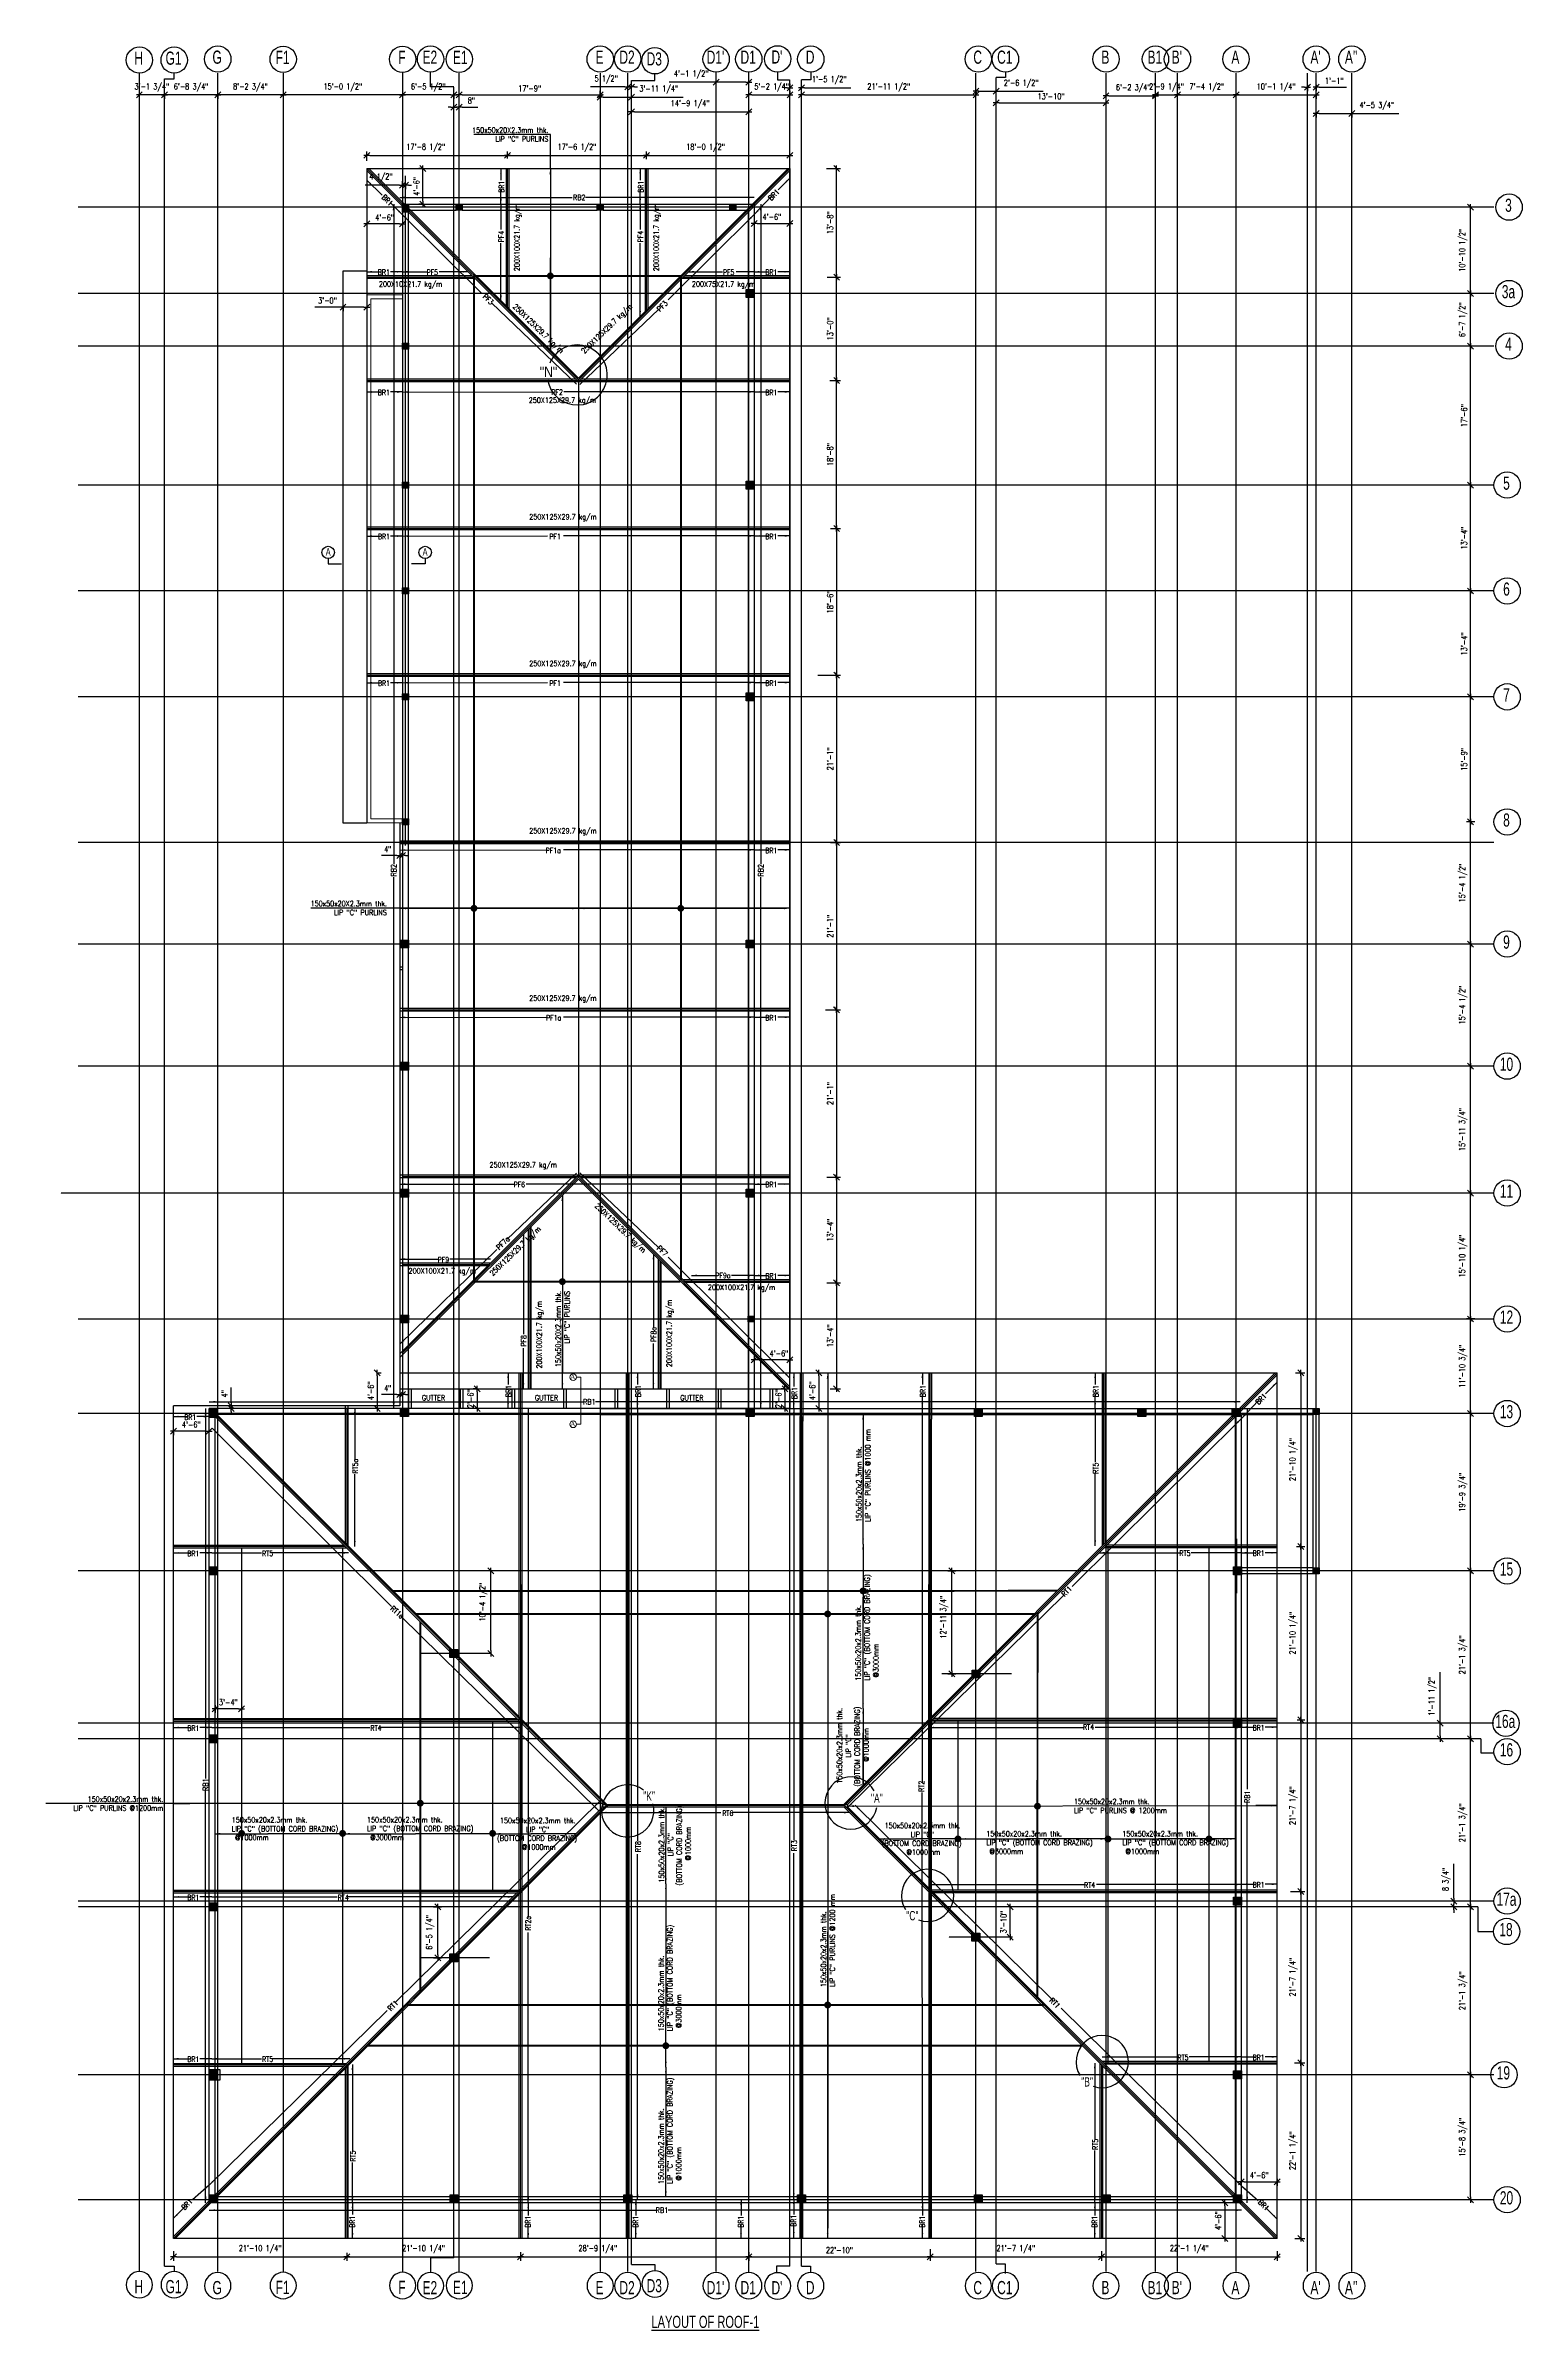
# Model space of a CAD drawing. Extents: x -95606 to 113309, y -42160 to -940.
# Drawn here: x 111077 to 113309, y -28636 to -25184 of the extents above; entities that cross this region are included whole.
import ezdxf
from ezdxf.enums import TextEntityAlignment as Align

# ---------------------------------------------------------------- set-up
doc = ezdxf.new("R2010")
doc.units = 0
doc.header["$LTSCALE"] = 0.02
doc.header["$MEASUREMENT"] = 0
doc.header["$PDMODE"] = 3
doc.header["$PDSIZE"] = -2
for name, pattern in [('ACAD_ISO03W100', [30, 12, -18]), ('CENTER', [50.8, 31.75, -6.35, 6.35, -6.35]), ('DASHED', [0.75, 0.5, -0.25]), ('HIDDEN', [9.525, 6.35, -3.175])]:
    doc.linetypes.add(name, pattern=pattern)
doc.layers.get('0').update_dxf_attribs({"linetype": 'CONTINUOUS'})
doc.layers.get('DEFPOINTS').update_dxf_attribs({"linetype": 'CONTINUOUS'})
for name, color, linetype, lineweight in [('A -fittings', 181, 'CONTINUOUS', 5), ('GRID NAME', 31, 'CONTINUOUS', 30), ('HACH', 8, 'CONTINUOUS', 9), ('Hatch', 252, 'CONTINUOUS', 9), ('HATCH 2', 253, 'CONTINUOUS', 5), ('Layer4', 4, 'CONTINUOUS', 25), ('STAIR CASE', 152, 'CONTINUOUS', 20), ('stair case014', 34, 'DASHED', 25)]:
    doc.layers.add(name, color=color, linetype=linetype, lineweight=lineweight)
for name, color, linetype in [('A-2TEXT', 4, 'CONTINUOUS'), ('A-DIM', 1, 'CONTINUOUS'), ('BEAM TEX1', 3, 'CONTINUOUS'), ('COL 1', 5, 'CONTINUOUS'), ('DIM', 7, 'CONTINUOUS'), ('dimentions', 8, 'CONTINUOUS'), ('EXLINE', 33, 'CONTINUOUS'), ('GRID', 8, 'CENTER'), ('h', 3, 'CONTINUOUS'), ('HBEAM', 51, 'HIDDEN'), ('RF5', 6, 'CONTINUOUS'), ('S-SLB', 3, 'CONTINUOUS'), ('S-TXT', 2, 'CONTINUOUS'), ('TEX', 2, 'CONTINUOUS'), ('TEXT-1', 2, 'CONTINUOUS'), ('TEXT-2', 3, 'CONTINUOUS'), ('TEXT2', 3, 'CONTINUOUS')]:
    doc.layers.add(name, color=color, linetype=linetype)
doc.styles.add('ROMANS', font='romans.shx', dxfattribs={"width": 0.8})
doc.styles.get("Standard").update_dxf_attribs({"font": 'ISOCP'})
doc.styles.add('STYLE2', font='arial.ttf', dxfattribs={"width": 0.8})
doc.styles.add('style5', font='romans.shx', dxfattribs={"width": 0.7, "height": 8})
doc.styles.add('style6', font='romans.shx', dxfattribs={"height": 8})
doc.styles.add('style9', font='romans.shx', dxfattribs={"width": 0.8, "height": 4})
doc.styles.add('T25-500', font='romans.shx', dxfattribs={"height": 125})
doc.styles.add('yy', font='romans.shx', dxfattribs={"width": 0.8, "height": 7.5})
doc.dimstyles.new('TEXT-18', dxfattribs={"dimtxt": 8, "dimasz": 9, "dimexe": 6, "dimexo": 6, "dimgap": 3.125, "dimtad": 1, "dimdec": 1, "dimrnd": 0.5, "dimzin": 1, "dimdsep": 46, "dimlunit": 4, "dimtxsty": 'style6', "dimblk": 'OBLIQUE', "dimcen": 72.09, "dimclrd": 1, "dimclre": 1, "dimclrt": 4, "dimadec": 0, "dimazin": 0, "dimtfac": 1, "dimtdec": 1, "dimtofl": 0, "dimtmove": 0, "dimatfit": 3, "dimfxl": 1, "dimfrac": 2, "dimtolj": 1, "dimtzin": 0, "dimlwd": -1, "dimarcsym": 0})
doc.dimstyles.new('TK96', dxfattribs={"dimscale": 96, "dimtxt": 0.09375, "dimasz": 0.046875, "dimexe": 0.0625, "dimexo": 0.015625, "dimgap": 0.046875, "dimtad": 1, "dimzin": 11, "dimdsep": 46, "dimlunit": 4, "dimtxsty": 'ROMANS', "dimblk1": 'TK1', "dimblk2": 'TK1', "dimsah": 1, "dimcen": 0.09375, "dimclrd": 1, "dimclre": 1, "dimclrt": 2, "dimadec": 0, "dimazin": 0, "dimtfac": 1, "dimtofl": 0, "dimtmove": 0, "dimatfit": 3, "dimldrblk": 'TK1', "dimfxl": 1, "dimfrac": 2, "dimtolj": 1, "dimtzin": 9, "dimarcsym": 0})

# ---------------------------------------------------------------- blocks, each defined once
blk = doc.blocks.new('GRID')
at = {"color": 1, "linetype": 'Continuous'}
blk.add_circle((0, 0), 19.9, dxfattribs=at)
at = {"layer": 'A-2TEXT', "linetype": 'Continuous', "style": 'STYLE2', "width": 0.65}
blk.add_attdef('A', text='', height=19.9, rotation=359.9735, dxfattribs=at).set_placement((-1, -7.1), align=Align.CENTER)
blk = doc.blocks.new('TK1')
at = {"color": 4, "linetype": 'Continuous'}
blk.add_line((-1, -1), (1, 1), dxfattribs=at)
at = {"color": 1, "linetype": 'ByBlock'}
blk.add_line((-1, 0), (1, 0), dxfattribs=at)
blk = doc.blocks.new('*D344')
at = {"layer": 'DEFPOINTS', "color": 0, "lineweight": -2, "transparency": 16777216}
for p in [(113230.7, -27108.2), (113238.6, -27108.2), (113238.6, -27251.1)]:
    blk.add_point(p, dxfattribs=at)
at = {"layer": 'dimentions', "color": 1, "linetype": 'Continuous', "lineweight": -2, "transparency": 16777216}
for p, q in [((113237.1, -27108.2), (113224.7, -27108.2)), ((113230.7, -27246.6), (113230.7, -27112.7)), ((113237.1, -27251.1), (113224.7, -27251.1))]:
    blk.add_line(p, q, dxfattribs=at)
at = {"layer": 'dimentions', "color": 1, "lineweight": -2, "transparency": 16777216, "xscale": 4.5, "yscale": 4.5, "zscale": 4.5}
for p, rotation in [((113230.7, -27108.2), 90), ((113230.7, -27251.1), 270)]:
    blk.add_blockref('TK1', p, dxfattribs=dict(at, rotation=rotation))
at = {"layer": 'dimentions', "color": 2, "transparency": 16777216, "insert": (113219.3, -27179.6), "char_height": 9, "attachment_point": 5, "rotation": 90, "style": 'ROMANS'}
blk.add_mtext('\\A1;11\'-10 3/4"', dxfattribs=at)
blk = doc.blocks.new('*D345')
at = {"layer": 'DEFPOINTS', "color": 0, "lineweight": -2, "transparency": 16777216}
for p in [(113230.7, -26917.9), (113238.6, -26917.9), (113238.6, -27108.2)]:
    blk.add_point(p, dxfattribs=at)
at = {"layer": 'dimentions', "color": 1, "linetype": 'Continuous', "lineweight": -2, "transparency": 16777216}
for p, q in [((113237.1, -26917.9), (113224.7, -26917.9)), ((113230.7, -27103.7), (113230.7, -26922.4)), ((113237.1, -27108.2), (113224.7, -27108.2))]:
    blk.add_line(p, q, dxfattribs=at)
at = {"layer": 'dimentions', "color": 1, "lineweight": -2, "transparency": 16777216, "xscale": 4.5, "yscale": 4.5, "zscale": 4.5}
for p, rotation in [((113230.7, -26917.9), 90), ((113230.7, -27108.2), 270)]:
    blk.add_blockref('TK1', p, dxfattribs=dict(at, rotation=rotation))
at = {"layer": 'dimentions', "color": 2, "transparency": 16777216, "insert": (113219.3, -27013.1), "char_height": 9, "attachment_point": 5, "rotation": 90, "style": 'ROMANS'}
blk.add_mtext('\\A1;15\'-10 1/4"', dxfattribs=at)
blk = doc.blocks.new('*D346')
at = {"layer": 'DEFPOINTS', "color": 0, "lineweight": -2, "transparency": 16777216}
for p in [(113230.7, -26726.1), (113238.6, -26726.1), (113238.6, -26917.9)]:
    blk.add_point(p, dxfattribs=at)
at = {"layer": 'dimentions', "color": 1, "linetype": 'Continuous', "lineweight": -2, "transparency": 16777216}
for p, q in [((113237.1, -26726.1), (113224.7, -26726.1)), ((113230.7, -26913.4), (113230.7, -26730.6)), ((113237.1, -26917.9), (113224.7, -26917.9))]:
    blk.add_line(p, q, dxfattribs=at)
at = {"layer": 'dimentions', "color": 1, "lineweight": -2, "transparency": 16777216, "xscale": 4.5, "yscale": 4.5, "zscale": 4.5}
for p, rotation in [((113230.7, -26726.1), 90), ((113230.7, -26917.9), 270)]:
    blk.add_blockref('TK1', p, dxfattribs=dict(at, rotation=rotation))
at = {"layer": 'dimentions', "color": 2, "transparency": 16777216, "insert": (113219.3, -26822), "char_height": 9, "attachment_point": 5, "rotation": 90, "style": 'ROMANS'}
blk.add_mtext('\\A1;15\'-11 3/4"', dxfattribs=at)
blk = doc.blocks.new('*D347')
at = {"layer": 'DEFPOINTS', "color": 0, "lineweight": -2, "transparency": 16777216}
for p in [(113230.7, -26541.6), (113238.6, -26541.6), (113238.6, -26726.1)]:
    blk.add_point(p, dxfattribs=at)
at = {"layer": 'dimentions', "color": 1, "linetype": 'Continuous', "lineweight": -2, "transparency": 16777216}
for p, q in [((113237.1, -26541.6), (113224.7, -26541.6)), ((113230.7, -26721.6), (113230.7, -26546.1)), ((113237.1, -26726.1), (113224.7, -26726.1))]:
    blk.add_line(p, q, dxfattribs=at)
at = {"layer": 'dimentions', "color": 1, "lineweight": -2, "transparency": 16777216, "xscale": 4.5, "yscale": 4.5, "zscale": 4.5}
for p, rotation in [((113230.7, -26541.6), 90), ((113230.7, -26726.1), 270)]:
    blk.add_blockref('TK1', p, dxfattribs=dict(at, rotation=rotation))
at = {"layer": 'dimentions', "color": 2, "transparency": 16777216, "insert": (113219.3, -26633.8), "char_height": 9, "attachment_point": 5, "rotation": 90, "style": 'ROMANS'}
blk.add_mtext('\\A1;15\'-4 1/2"', dxfattribs=at)
blk = doc.blocks.new('*D348')
at = {"layer": 'DEFPOINTS', "color": 0, "lineweight": -2, "transparency": 16777216}
for p in [(113230.7, -26357.1), (113238.6, -26357.1), (113238.6, -26541.6)]:
    blk.add_point(p, dxfattribs=at)
at = {"layer": 'dimentions', "color": 1, "linetype": 'Continuous', "lineweight": -2, "transparency": 16777216}
for p, q in [((113237.1, -26357.1), (113224.7, -26357.1)), ((113230.7, -26537.1), (113230.7, -26361.6)), ((113237.1, -26541.6), (113224.7, -26541.6))]:
    blk.add_line(p, q, dxfattribs=at)
at = {"layer": 'dimentions', "color": 1, "lineweight": -2, "transparency": 16777216, "xscale": 4.5, "yscale": 4.5, "zscale": 4.5}
for p, rotation in [((113230.7, -26357.1), 90), ((113230.7, -26541.6), 270)]:
    blk.add_blockref('TK1', p, dxfattribs=dict(at, rotation=rotation))
at = {"layer": 'dimentions', "color": 2, "transparency": 16777216, "insert": (113219.3, -26449.3), "char_height": 9, "attachment_point": 5, "rotation": 90, "style": 'ROMANS'}
blk.add_mtext('\\A1;15\'-4 1/2"', dxfattribs=at)
blk = doc.blocks.new('*D349')
at = {"layer": 'DEFPOINTS', "color": 0, "lineweight": -2, "transparency": 16777216}
for p in [(113230.7, -26168.1), (113238.6, -26168.1), (113238.6, -26357.1)]:
    blk.add_point(p, dxfattribs=at)
at = {"layer": 'dimentions', "color": 1, "linetype": 'Continuous', "lineweight": -2, "transparency": 16777216}
for p, q in [((113237.1, -26168.1), (113224.7, -26168.1)), ((113230.7, -26352.6), (113230.7, -26172.6)), ((113237.1, -26357.1), (113224.7, -26357.1))]:
    blk.add_line(p, q, dxfattribs=at)
at = {"layer": 'dimentions', "color": 1, "lineweight": -2, "transparency": 16777216, "xscale": 4.5, "yscale": 4.5, "zscale": 4.5}
for p, rotation in [((113230.7, -26168.1), 90), ((113230.7, -26357.1), 270)]:
    blk.add_blockref('TK1', p, dxfattribs=dict(at, rotation=rotation))
at = {"layer": 'dimentions', "color": 2, "transparency": 16777216, "insert": (113220.8, -26262.6), "char_height": 9, "attachment_point": 5, "rotation": 90, "style": 'ROMANS'}
blk.add_mtext('\\A1;15\'-9"', dxfattribs=at)
blk = doc.blocks.new('*D350')
at = {"layer": 'DEFPOINTS', "color": 0, "lineweight": -2, "transparency": 16777216}
for p in [(113230.7, -26008.1), (113238.6, -26008.1), (113238.6, -26168.1)]:
    blk.add_point(p, dxfattribs=at)
at = {"layer": 'dimentions', "color": 1, "linetype": 'Continuous', "lineweight": -2, "transparency": 16777216}
for p, q in [((113237.1, -26008.1), (113224.7, -26008.1)), ((113230.7, -26163.6), (113230.7, -26012.6)), ((113237.1, -26168.1), (113224.7, -26168.1))]:
    blk.add_line(p, q, dxfattribs=at)
at = {"layer": 'dimentions', "color": 1, "lineweight": -2, "transparency": 16777216, "xscale": 4.5, "yscale": 4.5, "zscale": 4.5}
for p, rotation in [((113230.7, -26008.1), 90), ((113230.7, -26168.1), 270)]:
    blk.add_blockref('TK1', p, dxfattribs=dict(at, rotation=rotation))
at = {"layer": 'dimentions', "color": 2, "transparency": 16777216, "insert": (113220.8, -26088.1), "char_height": 9, "attachment_point": 5, "rotation": 90, "style": 'ROMANS'}
blk.add_mtext('\\A1;13\'-4"', dxfattribs=at)
blk = doc.blocks.new('*D351')
at = {"layer": 'DEFPOINTS', "color": 0, "lineweight": -2, "transparency": 16777216}
for p in [(113230.7, -25848.1), (113230.7, -25848.1), (113230.7, -26008.1)]:
    blk.add_point(p, dxfattribs=at)
at = {"layer": 'dimentions', "color": 1, "linetype": 'Continuous', "lineweight": -2, "transparency": 16777216}
for p, q in [((113229.2, -25848.1), (113224.7, -25848.1)), ((113230.7, -26003.6), (113230.7, -25852.6)), ((113229.2, -26008.1), (113224.7, -26008.1))]:
    blk.add_line(p, q, dxfattribs=at)
at = {"layer": 'dimentions', "color": 1, "lineweight": -2, "transparency": 16777216, "xscale": 4.5, "yscale": 4.5, "zscale": 4.5}
for p, rotation in [((113230.7, -25848.1), 90), ((113230.7, -26008.1), 270)]:
    blk.add_blockref('TK1', p, dxfattribs=dict(at, rotation=rotation))
at = {"layer": 'dimentions', "color": 2, "transparency": 16777216, "insert": (113220.8, -25928.1), "char_height": 9, "attachment_point": 5, "rotation": 90, "style": 'ROMANS'}
blk.add_mtext('\\A1;13\'-4"', dxfattribs=at)
blk = doc.blocks.new('*D352')
at = {"layer": 'DEFPOINTS', "color": 0, "lineweight": -2, "transparency": 16777216}
for p in [(113230.7, -25638.1), (113230.7, -25638.1), (113230.7, -25848.1)]:
    blk.add_point(p, dxfattribs=at)
at = {"layer": 'dimentions', "color": 1, "linetype": 'Continuous', "lineweight": -2, "transparency": 16777216}
for p, q in [((113229.2, -25638.1), (113224.7, -25638.1)), ((113230.7, -25843.6), (113230.7, -25642.6)), ((113229.2, -25848.1), (113224.7, -25848.1))]:
    blk.add_line(p, q, dxfattribs=at)
at = {"layer": 'dimentions', "color": 1, "lineweight": -2, "transparency": 16777216, "xscale": 4.5, "yscale": 4.5, "zscale": 4.5}
for p, rotation in [((113230.7, -25638.1), 90), ((113230.7, -25848.1), 270)]:
    blk.add_blockref('TK1', p, dxfattribs=dict(at, rotation=rotation))
at = {"layer": 'dimentions', "color": 2, "transparency": 16777216, "insert": (113220.8, -25743.1), "char_height": 9, "attachment_point": 5, "rotation": 90, "style": 'ROMANS'}
blk.add_mtext('\\A1;17\'-6"', dxfattribs=at)
blk = doc.blocks.new('*D353')
at = {"layer": 'DEFPOINTS', "color": 0, "lineweight": -2, "transparency": 16777216}
for p in [(113230.7, -25428.1), (113230.7, -25428.1), (113230.7, -25558.6)]:
    blk.add_point(p, dxfattribs=at)
at = {"layer": 'dimentions', "color": 1, "linetype": 'Continuous', "lineweight": -2, "transparency": 16777216}
for p, q in [((113229.2, -25428.1), (113224.7, -25428.1)), ((113230.7, -25554.1), (113230.7, -25432.6)), ((113229.2, -25558.6), (113224.7, -25558.6))]:
    blk.add_line(p, q, dxfattribs=at)
at = {"layer": 'dimentions', "color": 1, "lineweight": -2, "transparency": 16777216, "xscale": 4.5, "yscale": 4.5, "zscale": 4.5}
for p, rotation in [((113230.7, -25428.1), 90), ((113230.7, -25558.6), 270)]:
    blk.add_blockref('TK1', p, dxfattribs=dict(at, rotation=rotation))
at = {"layer": 'dimentions', "color": 2, "transparency": 16777216, "insert": (113219.3, -25493.3), "char_height": 9, "attachment_point": 5, "rotation": 90, "style": 'ROMANS'}
blk.add_mtext('\\A1;10\'-10 1/2"', dxfattribs=at)
blk = doc.blocks.new('*D354')
at = {"layer": 'DEFPOINTS', "color": 0, "lineweight": -2, "transparency": 16777216}
for p in [(113230.7, -27488.9), (113238.6, -27488.9), (113238.6, -27742.7)]:
    blk.add_point(p, dxfattribs=at)
at = {"layer": 'dimentions', "color": 1, "linetype": 'Continuous', "lineweight": -2, "transparency": 16777216}
for p, q in [((113237.1, -27488.9), (113224.7, -27488.9)), ((113230.7, -27738.2), (113230.7, -27493.4)), ((113237.1, -27742.7), (113224.7, -27742.7))]:
    blk.add_line(p, q, dxfattribs=at)
at = {"layer": 'dimentions', "color": 1, "lineweight": -2, "transparency": 16777216, "xscale": 4.5, "yscale": 4.5, "zscale": 4.5}
for p, rotation in [((113230.7, -27488.9), 90), ((113230.7, -27742.7), 270)]:
    blk.add_blockref('TK1', p, dxfattribs=dict(at, rotation=rotation))
at = {"layer": 'dimentions', "color": 2, "transparency": 16777216, "insert": (113219.3, -27615.8), "char_height": 9, "attachment_point": 5, "rotation": 90, "style": 'ROMANS'}
blk.add_mtext('\\A1;21\'-1 3/4"', dxfattribs=at)
blk = doc.blocks.new('*D355')
at = {"layer": 'DEFPOINTS', "color": 0, "lineweight": -2, "transparency": 16777216}
for p in [(113184.6, -27719.1), (113192.6, -27719.1), (113192.6, -27742.7)]:
    blk.add_point(p, dxfattribs=at)
at = {"layer": 'dimentions', "color": 1, "linetype": 'Continuous', "lineweight": -2, "transparency": 16777216}
for p, q in [((113184.6, -27719.1), (113184.6, -27642.1)), ((113191.1, -27719.1), (113178.6, -27719.1)), ((113191.1, -27742.7), (113178.6, -27742.7)), ((113184.6, -27738.2), (113184.6, -27723.6))]:
    blk.add_line(p, q, dxfattribs=at)
at = {"layer": 'dimentions', "color": 1, "lineweight": -2, "transparency": 16777216, "xscale": 4.5, "yscale": 4.5, "zscale": 4.5}
for p, rotation in [((113184.6, -27719.1), 90), ((113184.6, -27742.7), 270)]:
    blk.add_blockref('TK1', p, dxfattribs=dict(at, rotation=rotation))
at = {"layer": 'dimentions', "color": 2, "transparency": 16777216, "insert": (113173.3, -27678.3), "char_height": 9, "attachment_point": 5, "rotation": 90, "style": 'ROMANS'}
blk.add_mtext('\\A1;1\'-11 1/2"', dxfattribs=at)
blk = doc.blocks.new('*D356')
at = {"layer": 'DEFPOINTS', "color": 0, "lineweight": -2, "transparency": 16777216}
for p in [(113230.7, -27742.7), (113238.6, -27742.7), (113238.6, -27996.4)]:
    blk.add_point(p, dxfattribs=at)
at = {"layer": 'dimentions', "color": 1, "linetype": 'Continuous', "lineweight": -2, "transparency": 16777216}
for p, q in [((113237.1, -27742.7), (113224.7, -27742.7)), ((113230.7, -27991.9), (113230.7, -27747.2)), ((113237.1, -27996.4), (113224.7, -27996.4))]:
    blk.add_line(p, q, dxfattribs=at)
at = {"layer": 'dimentions', "color": 1, "lineweight": -2, "transparency": 16777216, "xscale": 4.5, "yscale": 4.5, "zscale": 4.5}
for p, rotation in [((113230.7, -27742.7), 90), ((113230.7, -27996.4), 270)]:
    blk.add_blockref('TK1', p, dxfattribs=dict(at, rotation=rotation))
at = {"layer": 'dimentions', "color": 2, "transparency": 16777216, "insert": (113219.3, -27869.6), "char_height": 9, "attachment_point": 5, "rotation": 90, "style": 'ROMANS'}
blk.add_mtext('\\A1;21\'-1 3/4"', dxfattribs=at)
blk = doc.blocks.new('*D357')
at = {"layer": 'DEFPOINTS', "color": 0, "lineweight": -2, "transparency": 16777216}
for p in [(113230.7, -27996.4), (113238.6, -27996.4), (113238.6, -28250.2)]:
    blk.add_point(p, dxfattribs=at)
at = {"layer": 'dimentions', "color": 1, "linetype": 'Continuous', "lineweight": -2, "transparency": 16777216}
for p, q in [((113237.1, -27996.4), (113224.7, -27996.4)), ((113230.7, -28245.7), (113230.7, -28000.9)), ((113237.1, -28250.2), (113224.7, -28250.2))]:
    blk.add_line(p, q, dxfattribs=at)
at = {"layer": 'dimentions', "color": 1, "lineweight": -2, "transparency": 16777216, "xscale": 4.5, "yscale": 4.5, "zscale": 4.5}
for p, rotation in [((113230.7, -27996.4), 90), ((113230.7, -28250.2), 270)]:
    blk.add_blockref('TK1', p, dxfattribs=dict(at, rotation=rotation))
at = {"layer": 'dimentions', "color": 2, "transparency": 16777216, "insert": (113219.3, -28123.3), "char_height": 9, "attachment_point": 5, "rotation": 90, "style": 'ROMANS'}
blk.add_mtext('\\A1;21\'-1 3/4"', dxfattribs=at)
blk = doc.blocks.new('*D358')
at = {"layer": 'DEFPOINTS', "color": 0, "lineweight": -2, "transparency": 16777216}
for p in [(113230.7, -28250.2), (113238.6, -28250.2), (113238.6, -28439.1)]:
    blk.add_point(p, dxfattribs=at)
at = {"layer": 'dimentions', "color": 1, "linetype": 'Continuous', "lineweight": -2, "transparency": 16777216}
for p, q in [((113237.1, -28250.2), (113224.7, -28250.2)), ((113230.7, -28434.6), (113230.7, -28254.7)), ((113237.1, -28439.1), (113224.7, -28439.1))]:
    blk.add_line(p, q, dxfattribs=at)
at = {"layer": 'dimentions', "color": 1, "lineweight": -2, "transparency": 16777216, "xscale": 4.5, "yscale": 4.5, "zscale": 4.5}
for p, rotation in [((113230.7, -28250.2), 90), ((113230.7, -28439.1), 270)]:
    blk.add_blockref('TK1', p, dxfattribs=dict(at, rotation=rotation))
at = {"layer": 'dimentions', "color": 2, "transparency": 16777216, "insert": (113219.3, -28344.6), "char_height": 9, "attachment_point": 5, "rotation": 90, "style": 'ROMANS'}
blk.add_mtext('\\A1;15\'-8 3/4"', dxfattribs=at)
blk = doc.blocks.new('*D359')
at = {"layer": 'DEFPOINTS', "color": 0, "lineweight": -2, "transparency": 16777216}
for p in [(113230.7, -27251.1), (113238.2, -27251.1), (113239, -27488.9)]:
    blk.add_point(p, dxfattribs=at)
at = {"layer": 'dimentions', "color": 1, "linetype": 'Continuous', "lineweight": -2, "transparency": 16777216}
for p, q in [((113236.7, -27251.1), (113224.7, -27251.1)), ((113230.7, -27484.4), (113230.7, -27255.6)), ((113237.5, -27488.9), (113224.7, -27488.9))]:
    blk.add_line(p, q, dxfattribs=at)
at = {"layer": 'dimentions', "color": 1, "lineweight": -2, "transparency": 16777216, "xscale": 4.5, "yscale": 4.5, "zscale": 4.5}
for p, rotation in [((113230.7, -27251.1), 90), ((113230.7, -27488.9), 270)]:
    blk.add_blockref('TK1', p, dxfattribs=dict(at, rotation=rotation))
at = {"layer": 'dimentions', "color": 2, "transparency": 16777216, "insert": (113219.3, -27370), "char_height": 9, "attachment_point": 5, "rotation": 90, "style": 'ROMANS'}
blk.add_mtext('\\A1;19\'-9 3/4"', dxfattribs=at)
blk = doc.blocks.new('*D360')
at = {"layer": 'DEFPOINTS', "color": 0, "lineweight": -2, "transparency": 16777216}
for p in [(113230.7, -25558.6), (113230.7, -25558.6), (113230.7, -25638.1)]:
    blk.add_point(p, dxfattribs=at)
at = {"layer": 'dimentions', "color": 1, "linetype": 'Continuous', "lineweight": -2, "transparency": 16777216}
for p, q in [((113229.2, -25558.6), (113224.7, -25558.6)), ((113230.7, -25633.6), (113230.7, -25563.1)), ((113229.2, -25638.1), (113224.7, -25638.1))]:
    blk.add_line(p, q, dxfattribs=at)
at = {"layer": 'dimentions', "color": 1, "lineweight": -2, "transparency": 16777216, "xscale": 4.5, "yscale": 4.5, "zscale": 4.5}
for p, rotation in [((113230.7, -25558.6), 90), ((113230.7, -25638.1), 270)]:
    blk.add_blockref('TK1', p, dxfattribs=dict(at, rotation=rotation))
at = {"layer": 'dimentions', "color": 2, "transparency": 16777216, "insert": (113219.3, -25598.3), "char_height": 9, "attachment_point": 5, "rotation": 90, "style": 'ROMANS'}
blk.add_mtext('\\A1;6\'-7 1/2"', dxfattribs=at)
blk = doc.blocks.new('*D361')
at = {"layer": 'DEFPOINTS', "color": 0, "lineweight": -2, "transparency": 16777216}
for p in [(111218.7, -25258.5), (111218.7, -25258.5), (111256.6, -25258.5)]:
    blk.add_point(p, dxfattribs=at)
at = {"layer": 'dimentions', "color": 1, "linetype": 'Continuous', "lineweight": -2, "transparency": 16777216}
for p, q in [((111218.7, -25257), (111218.7, -25252.5)), ((111252.1, -25258.5), (111223.2, -25258.5)), ((111256.6, -25257), (111256.6, -25252.5))]:
    blk.add_line(p, q, dxfattribs=at)
at = {"layer": 'dimentions', "color": 1, "lineweight": -2, "transparency": 16777216, "xscale": 4.5, "yscale": 4.5, "zscale": 4.5, "rotation": 180}
blk.add_blockref('TK1', (111218.7, -25258.5), dxfattribs=at)
at = {"layer": 'dimentions', "color": 1, "lineweight": -2, "transparency": 16777216, "xscale": 4.5, "yscale": 4.5, "zscale": 4.5}
blk.add_blockref('TK1', (111256.6, -25258.5), dxfattribs=at)
at = {"layer": 'dimentions', "color": 2, "transparency": 16777216, "insert": (111237.6, -25247.2), "char_height": 9, "attachment_point": 5, "style": 'ROMANS'}
blk.add_mtext('\\A1;3\'-1 3/4"', dxfattribs=at)
blk = doc.blocks.new('*D362')
at = {"layer": 'DEFPOINTS', "color": 0, "lineweight": -2, "transparency": 16777216}
for p in [(111256.6, -25258.5), (111256.6, -25258.5), (111337.2, -25258.5)]:
    blk.add_point(p, dxfattribs=at)
at = {"layer": 'dimentions', "color": 1, "linetype": 'Continuous', "lineweight": -2, "transparency": 16777216}
for p, q in [((111256.6, -25260), (111256.6, -25264.5)), ((111332.7, -25258.5), (111261.1, -25258.5)), ((111337.2, -25260), (111337.2, -25264.5))]:
    blk.add_line(p, q, dxfattribs=at)
at = {"layer": 'dimentions', "color": 1, "lineweight": -2, "transparency": 16777216, "xscale": 4.5, "yscale": 4.5, "zscale": 4.5, "rotation": 180}
blk.add_blockref('TK1', (111256.6, -25258.5), dxfattribs=at)
at = {"layer": 'dimentions', "color": 1, "lineweight": -2, "transparency": 16777216, "xscale": 4.5, "yscale": 4.5, "zscale": 4.5}
blk.add_blockref('TK1', (111337.2, -25258.5), dxfattribs=at)
at = {"layer": 'dimentions', "color": 2, "transparency": 16777216, "insert": (111296.9, -25247.2), "char_height": 9, "attachment_point": 5, "style": 'ROMANS'}
blk.add_mtext('\\A1;6\'-8 3/4"', dxfattribs=at)
blk = doc.blocks.new('*D363')
at = {"layer": 'DEFPOINTS', "color": 0, "lineweight": -2, "transparency": 16777216}
for p in [(111337.2, -25258.5), (111337.2, -25258.5), (111436.1, -25258.5)]:
    blk.add_point(p, dxfattribs=at)
at = {"layer": 'dimentions', "color": 1, "linetype": 'Continuous', "lineweight": -2, "transparency": 16777216}
for p, q in [((111337.2, -25260), (111337.2, -25264.5)), ((111431.6, -25258.5), (111341.7, -25258.5)), ((111436.1, -25260), (111436.1, -25264.5))]:
    blk.add_line(p, q, dxfattribs=at)
at = {"layer": 'dimentions', "color": 1, "lineweight": -2, "transparency": 16777216, "xscale": 4.5, "yscale": 4.5, "zscale": 4.5, "rotation": 180}
blk.add_blockref('TK1', (111337.2, -25258.5), dxfattribs=at)
at = {"layer": 'dimentions', "color": 1, "lineweight": -2, "transparency": 16777216, "xscale": 4.5, "yscale": 4.5, "zscale": 4.5}
blk.add_blockref('TK1', (111436.1, -25258.5), dxfattribs=at)
at = {"layer": 'dimentions', "color": 2, "transparency": 16777216, "insert": (111386.6, -25247.2), "char_height": 9, "attachment_point": 5, "style": 'ROMANS'}
blk.add_mtext('\\A1;8\'-2 3/4"', dxfattribs=at)
blk = doc.blocks.new('*D364')
at = {"layer": 'DEFPOINTS', "color": 0, "lineweight": -2, "transparency": 16777216}
for p in [(111436.1, -25258.5), (111436.1, -25258.5), (111616.6, -25258.5)]:
    blk.add_point(p, dxfattribs=at)
at = {"layer": 'dimentions', "color": 1, "linetype": 'Continuous', "lineweight": -2, "transparency": 16777216}
for p, q in [((111436.1, -25260), (111436.1, -25264.5)), ((111612.1, -25258.5), (111440.6, -25258.5)), ((111616.6, -25260), (111616.6, -25264.5))]:
    blk.add_line(p, q, dxfattribs=at)
at = {"layer": 'dimentions', "color": 1, "lineweight": -2, "transparency": 16777216, "xscale": 4.5, "yscale": 4.5, "zscale": 4.5, "rotation": 180}
blk.add_blockref('TK1', (111436.1, -25258.5), dxfattribs=at)
at = {"layer": 'dimentions', "color": 1, "lineweight": -2, "transparency": 16777216, "xscale": 4.5, "yscale": 4.5, "zscale": 4.5}
blk.add_blockref('TK1', (111616.6, -25258.5), dxfattribs=at)
at = {"layer": 'dimentions', "color": 2, "transparency": 16777216, "insert": (111526.3, -25247.2), "char_height": 9, "attachment_point": 5, "style": 'ROMANS'}
blk.add_mtext('\\A1;15\'-0 1/2"', dxfattribs=at)
blk = doc.blocks.new('*D365')
at = {"layer": 'DEFPOINTS', "color": 0, "lineweight": -2, "transparency": 16777216}
for p in [(111616.6, -25258.5), (111616.6, -25258.5), (111694.2, -25258.5)]:
    blk.add_point(p, dxfattribs=at)
at = {"layer": 'dimentions', "color": 1, "linetype": 'Continuous', "lineweight": -2, "transparency": 16777216}
for p, q in [((111616.6, -25260), (111616.6, -25264.5)), ((111689.7, -25258.5), (111621.1, -25258.5)), ((111694.2, -25260), (111694.2, -25264.5))]:
    blk.add_line(p, q, dxfattribs=at)
at = {"layer": 'dimentions', "color": 1, "lineweight": -2, "transparency": 16777216, "xscale": 4.5, "yscale": 4.5, "zscale": 4.5, "rotation": 180}
blk.add_blockref('TK1', (111616.6, -25258.5), dxfattribs=at)
at = {"layer": 'dimentions', "color": 1, "lineweight": -2, "transparency": 16777216, "xscale": 4.5, "yscale": 4.5, "zscale": 4.5}
blk.add_blockref('TK1', (111694.2, -25258.5), dxfattribs=at)
at = {"layer": 'dimentions', "color": 2, "transparency": 16777216, "insert": (111655.4, -25247.2), "char_height": 9, "attachment_point": 5, "style": 'ROMANS'}
blk.add_mtext('\\A1;6\'-5 1/2"', dxfattribs=at)
blk = doc.blocks.new('*D366')
at = {"layer": 'DEFPOINTS', "color": 0, "lineweight": -2, "transparency": 16777216}
for p in [(111702.2, -25258.5), (111915.3, -25258.5), (111915.3, -25258.5)]:
    blk.add_point(p, dxfattribs=at)
at = {"layer": 'dimentions', "color": 1, "linetype": 'Continuous', "lineweight": -2, "transparency": 16777216}
for p, q in [((111702.2, -25257), (111702.2, -25252.5)), ((111706.7, -25258.5), (111910.8, -25258.5)), ((111915.3, -25257), (111915.3, -25252.5))]:
    blk.add_line(p, q, dxfattribs=at)
at = {"layer": 'dimentions', "color": 1, "lineweight": -2, "transparency": 16777216, "xscale": 4.5, "yscale": 4.5, "zscale": 4.5, "rotation": 180}
blk.add_blockref('TK1', (111702.2, -25258.5), dxfattribs=at)
at = {"layer": 'dimentions', "color": 1, "lineweight": -2, "transparency": 16777216, "xscale": 4.5, "yscale": 4.5, "zscale": 4.5}
blk.add_blockref('TK1', (111915.3, -25258.5), dxfattribs=at)
at = {"layer": 'dimentions', "color": 2, "transparency": 16777216, "insert": (111808.7, -25248.7), "char_height": 9, "attachment_point": 5, "style": 'ROMANS'}
blk.add_mtext('\\A1;17\'-9"', dxfattribs=at)
blk = doc.blocks.new('*D367')
at = {"layer": 'DEFPOINTS', "color": 0, "lineweight": -2, "transparency": 16777216}
for p in [(111915.3, -25261.8), (111962.5, -25261.8), (111962.5, -25261.8)]:
    blk.add_point(p, dxfattribs=at)
at = {"layer": 'dimentions', "color": 1, "linetype": 'Continuous', "lineweight": -2, "transparency": 16777216}
for p, q in [((111915.3, -25260.3), (111915.3, -25255.8)), ((111919.8, -25261.8), (111958, -25261.8)), ((111962.5, -25260.3), (111962.5, -25255.8)), ((111962.5, -25261.8), (112040.4, -25261.8))]:
    blk.add_line(p, q, dxfattribs=at)
at = {"layer": 'dimentions', "color": 1, "lineweight": -2, "transparency": 16777216, "xscale": 4.5, "yscale": 4.5, "zscale": 4.5, "rotation": 180}
blk.add_blockref('TK1', (111915.3, -25261.8), dxfattribs=at)
at = {"layer": 'dimentions', "color": 1, "lineweight": -2, "transparency": 16777216, "xscale": 4.5, "yscale": 4.5, "zscale": 4.5}
blk.add_blockref('TK1', (111962.5, -25261.8), dxfattribs=at)
at = {"layer": 'dimentions', "color": 2, "transparency": 16777216, "insert": (112003.7, -25250.5), "char_height": 9, "attachment_point": 5, "style": 'ROMANS'}
blk.add_mtext('\\A1;3\'-11 1/4"', dxfattribs=at)
blk = doc.blocks.new('*D368')
at = {"layer": 'DEFPOINTS', "color": 0, "lineweight": -2, "transparency": 16777216}
for p in [(111962.5, -25283.9), (112139.8, -25283.9), (112139.8, -25283.9)]:
    blk.add_point(p, dxfattribs=at)
at = {"layer": 'dimentions', "color": 1, "linetype": 'Continuous', "lineweight": -2, "transparency": 16777216}
for p, q in [((111962.5, -25282.4), (111962.5, -25277.9)), ((111967, -25283.9), (112135.3, -25283.9)), ((112139.8, -25282.4), (112139.8, -25277.9))]:
    blk.add_line(p, q, dxfattribs=at)
at = {"layer": 'dimentions', "color": 1, "lineweight": -2, "transparency": 16777216, "xscale": 4.5, "yscale": 4.5, "zscale": 4.5, "rotation": 180}
blk.add_blockref('TK1', (111962.5, -25283.9), dxfattribs=at)
at = {"layer": 'dimentions', "color": 1, "lineweight": -2, "transparency": 16777216, "xscale": 4.5, "yscale": 4.5, "zscale": 4.5}
blk.add_blockref('TK1', (112139.8, -25283.9), dxfattribs=at)
at = {"layer": 'dimentions', "color": 2, "transparency": 16777216, "insert": (112051.1, -25272.5), "char_height": 9, "attachment_point": 5, "style": 'ROMANS'}
blk.add_mtext('\\A1;14\'-9 1/4"', dxfattribs=at)
blk = doc.blocks.new('*D369')
at = {"layer": 'DEFPOINTS', "color": 0, "lineweight": -2, "transparency": 16777216}
for p in [(112139.8, -25258.5), (112202.1, -25258.5), (112202.1, -25258.5)]:
    blk.add_point(p, dxfattribs=at)
at = {"layer": 'dimentions', "color": 1, "linetype": 'Continuous', "lineweight": -2, "transparency": 16777216}
for p, q in [((112139.8, -25257), (112139.8, -25252.5)), ((112144.3, -25258.5), (112197.6, -25258.5)), ((112202.1, -25257), (112202.1, -25252.5))]:
    blk.add_line(p, q, dxfattribs=at)
at = {"layer": 'dimentions', "color": 1, "lineweight": -2, "transparency": 16777216, "xscale": 4.5, "yscale": 4.5, "zscale": 4.5, "rotation": 180}
blk.add_blockref('TK1', (112139.8, -25258.5), dxfattribs=at)
at = {"layer": 'dimentions', "color": 1, "lineweight": -2, "transparency": 16777216, "xscale": 4.5, "yscale": 4.5, "zscale": 4.5}
blk.add_blockref('TK1', (112202.1, -25258.5), dxfattribs=at)
at = {"layer": 'dimentions', "color": 2, "transparency": 16777216, "insert": (112174.4, -25247.2), "char_height": 9, "attachment_point": 5, "style": 'ROMANS'}
blk.add_mtext('\\A1;5\'-2 1/4"', dxfattribs=at)
blk = doc.blocks.new('*D370')
at = {"layer": 'DEFPOINTS', "color": 0, "lineweight": -2, "transparency": 16777216}
for p in [(112202.1, -25247.6), (112219.6, -25247.6), (112219.6, -25247.6)]:
    blk.add_point(p, dxfattribs=at)
at = {"layer": 'dimentions', "color": 1, "linetype": 'Continuous', "lineweight": -2, "transparency": 16777216}
for p, q in [((112197.6, -25247.6), (112193.1, -25247.6)), ((112202.1, -25246.1), (112202.1, -25241.6)), ((112219.6, -25246.1), (112219.6, -25241.6)), ((112224.1, -25247.6), (112294.1, -25247.6))]:
    blk.add_line(p, q, dxfattribs=at)
at = {"layer": 'dimentions', "color": 1, "lineweight": -2, "transparency": 16777216, "xscale": 4.5, "yscale": 4.5, "zscale": 4.5}
blk.add_blockref('TK1', (112202.1, -25247.6), dxfattribs=at)
at = {"layer": 'dimentions', "color": 1, "lineweight": -2, "transparency": 16777216, "xscale": 4.5, "yscale": 4.5, "zscale": 4.5, "rotation": 180}
blk.add_blockref('TK1', (112219.6, -25247.6), dxfattribs=at)
at = {"layer": 'dimentions', "color": 2, "transparency": 16777216, "insert": (112261.4, -25236.2), "char_height": 9, "attachment_point": 5, "style": 'ROMANS'}
blk.add_mtext('\\A1;1\'-5 1/2"', dxfattribs=at)
blk = doc.blocks.new('*D371')
at = {"layer": 'DEFPOINTS', "color": 0, "lineweight": -2, "transparency": 16777216}
for p in [(112219.6, -25258.5), (112483.2, -25258.5), (112483.2, -25258.5)]:
    blk.add_point(p, dxfattribs=at)
at = {"layer": 'dimentions', "color": 1, "linetype": 'Continuous', "lineweight": -2, "transparency": 16777216}
for p, q in [((112219.6, -25257), (112219.6, -25252.5)), ((112224.1, -25258.5), (112478.7, -25258.5)), ((112483.2, -25257), (112483.2, -25252.5))]:
    blk.add_line(p, q, dxfattribs=at)
at = {"layer": 'dimentions', "color": 1, "lineweight": -2, "transparency": 16777216, "xscale": 4.5, "yscale": 4.5, "zscale": 4.5, "rotation": 180}
blk.add_blockref('TK1', (112219.6, -25258.5), dxfattribs=at)
at = {"layer": 'dimentions', "color": 1, "lineweight": -2, "transparency": 16777216, "xscale": 4.5, "yscale": 4.5, "zscale": 4.5}
blk.add_blockref('TK1', (112483.2, -25258.5), dxfattribs=at)
at = {"layer": 'dimentions', "color": 2, "transparency": 16777216, "insert": (112351.4, -25247.2), "char_height": 9, "attachment_point": 5, "style": 'ROMANS'}
blk.add_mtext('\\A1;21\'-11 1/2"', dxfattribs=at)
blk = doc.blocks.new('*D372')
at = {"layer": 'DEFPOINTS', "color": 0, "lineweight": -2, "transparency": 16777216}
for p in [(112483.2, -25253), (112513.7, -25253), (112513.7, -25253)]:
    blk.add_point(p, dxfattribs=at)
at = {"layer": 'dimentions', "color": 1, "linetype": 'Continuous', "lineweight": -2, "transparency": 16777216}
for p, q in [((112483.2, -25254.5), (112483.2, -25259)), ((112487.7, -25253), (112509.2, -25253)), ((112513.7, -25251.5), (112513.7, -25247)), ((112513.7, -25253), (112584.8, -25253))]:
    blk.add_line(p, q, dxfattribs=at)
at = {"layer": 'dimentions', "color": 1, "lineweight": -2, "transparency": 16777216, "xscale": 4.5, "yscale": 4.5, "zscale": 4.5, "rotation": 180}
blk.add_blockref('TK1', (112483.2, -25253), dxfattribs=at)
at = {"layer": 'dimentions', "color": 1, "lineweight": -2, "transparency": 16777216, "xscale": 4.5, "yscale": 4.5, "zscale": 4.5}
blk.add_blockref('TK1', (112513.7, -25253), dxfattribs=at)
at = {"layer": 'dimentions', "color": 2, "transparency": 16777216, "insert": (112551.5, -25241.7), "char_height": 9, "attachment_point": 5, "style": 'ROMANS'}
blk.add_mtext('\\A1;2\'-6 1/2"', dxfattribs=at)
blk = doc.blocks.new('*D373')
at = {"layer": 'DEFPOINTS', "color": 0, "lineweight": -2, "transparency": 16777216}
for p in [(112513.7, -25270.5), (112679.7, -25270.5), (112679.7, -25270.5)]:
    blk.add_point(p, dxfattribs=at)
at = {"layer": 'dimentions', "color": 1, "linetype": 'Continuous', "lineweight": -2, "transparency": 16777216}
for p, q in [((112513.7, -25269), (112513.7, -25264.5)), ((112518.2, -25270.5), (112675.2, -25270.5)), ((112679.7, -25269), (112679.7, -25264.5))]:
    blk.add_line(p, q, dxfattribs=at)
at = {"layer": 'dimentions', "color": 1, "lineweight": -2, "transparency": 16777216, "xscale": 4.5, "yscale": 4.5, "zscale": 4.5, "rotation": 180}
blk.add_blockref('TK1', (112513.7, -25270.5), dxfattribs=at)
at = {"layer": 'dimentions', "color": 1, "lineweight": -2, "transparency": 16777216, "xscale": 4.5, "yscale": 4.5, "zscale": 4.5}
blk.add_blockref('TK1', (112679.7, -25270.5), dxfattribs=at)
at = {"layer": 'dimentions', "color": 2, "transparency": 16777216, "insert": (112596.7, -25260.6), "char_height": 9, "attachment_point": 5, "style": 'ROMANS'}
blk.add_mtext('\\A1;13\'-10"', dxfattribs=at)
blk = doc.blocks.new('*D374')
at = {"layer": 'DEFPOINTS', "color": 0, "lineweight": -2, "transparency": 16777216}
for p in [(112754.5, -25258.5), (112787.7, -25258.5), (112787.7, -25258.5)]:
    blk.add_point(p, dxfattribs=at)
at = {"layer": 'dimentions', "color": 1, "linetype": 'Continuous', "lineweight": -2, "transparency": 16777216}
for p, q in [((112754.5, -25257), (112754.5, -25252.5)), ((112759, -25258.5), (112783.2, -25258.5)), ((112787.7, -25257), (112787.7, -25252.5))]:
    blk.add_line(p, q, dxfattribs=at)
at = {"layer": 'dimentions', "color": 1, "lineweight": -2, "transparency": 16777216, "xscale": 4.5, "yscale": 4.5, "zscale": 4.5, "rotation": 180}
blk.add_blockref('TK1', (112754.5, -25258.5), dxfattribs=at)
at = {"layer": 'dimentions', "color": 1, "lineweight": -2, "transparency": 16777216, "xscale": 4.5, "yscale": 4.5, "zscale": 4.5}
blk.add_blockref('TK1', (112787.7, -25258.5), dxfattribs=at)
at = {"layer": 'dimentions', "color": 2, "transparency": 16777216, "insert": (112771.1, -25247.2), "char_height": 9, "attachment_point": 5, "style": 'ROMANS'}
blk.add_mtext('\\A1;2\'-9 1/4"', dxfattribs=at)
blk = doc.blocks.new('*D375')
at = {"layer": 'DEFPOINTS', "color": 0, "lineweight": -2, "transparency": 16777216}
for p in [(112787.7, -25258.7), (112876.2, -25258.5), (112876.2, -25258.5)]:
    blk.add_point(p, dxfattribs=at)
at = {"layer": 'dimentions', "color": 1, "linetype": 'Continuous', "lineweight": -2, "transparency": 16777216}
for p, q in [((112787.7, -25257.2), (112787.7, -25252.5)), ((112792.2, -25258.5), (112871.7, -25258.5)), ((112876.2, -25257), (112876.2, -25252.5))]:
    blk.add_line(p, q, dxfattribs=at)
at = {"layer": 'dimentions', "color": 1, "lineweight": -2, "transparency": 16777216, "xscale": 4.5, "yscale": 4.5, "zscale": 4.5, "rotation": 180}
blk.add_blockref('TK1', (112787.7, -25258.5), dxfattribs=at)
at = {"layer": 'dimentions', "color": 1, "lineweight": -2, "transparency": 16777216, "xscale": 4.5, "yscale": 4.5, "zscale": 4.5}
blk.add_blockref('TK1', (112876.2, -25258.5), dxfattribs=at)
at = {"layer": 'dimentions', "color": 2, "transparency": 16777216, "insert": (112832, -25247.2), "char_height": 9, "attachment_point": 5, "style": 'ROMANS'}
blk.add_mtext('\\A1;7\'-4 1/2"', dxfattribs=at)
blk = doc.blocks.new('*D376')
at = {"layer": 'DEFPOINTS', "color": 0, "lineweight": -2, "transparency": 16777216}
for p in [(111957, -25254.8), (111962.5, -25246.5), (111962.5, -25254.8)]:
    blk.add_point(p, dxfattribs=at)
at = {"layer": 'dimentions', "color": 1, "linetype": 'Continuous', "lineweight": -2, "transparency": 16777216}
for p, q in [((111952.5, -25246.5), (111900.6, -25246.5)), ((111957, -25253.3), (111957, -25240.5)), ((111962.5, -25253.3), (111962.5, -25240.5)), ((111967, -25246.5), (111971.5, -25246.5))]:
    blk.add_line(p, q, dxfattribs=at)
at = {"layer": 'dimentions', "color": 1, "lineweight": -2, "transparency": 16777216, "xscale": 4.5, "yscale": 4.5, "zscale": 4.5}
blk.add_blockref('TK1', (111957, -25246.5), dxfattribs=at)
at = {"layer": 'dimentions', "color": 1, "lineweight": -2, "transparency": 16777216, "xscale": 4.5, "yscale": 4.5, "zscale": 4.5, "rotation": 180}
blk.add_blockref('TK1', (111962.5, -25246.5), dxfattribs=at)
at = {"layer": 'dimentions', "color": 2, "transparency": 16777216, "insert": (111924.3, -25235.2), "char_height": 9, "attachment_point": 5, "style": 'ROMANS'}
blk.add_mtext('\\A1;5 1/2"', dxfattribs=at)
blk = doc.blocks.new('*D377')
at = {"layer": 'DEFPOINTS', "color": 0, "lineweight": -2, "transparency": 16777216}
for p in [(112679.7, -25259.9), (112754.5, -25259.9), (112754.5, -25259.9)]:
    blk.add_point(p, dxfattribs=at)
at = {"layer": 'dimentions', "color": 1, "linetype": 'Continuous', "lineweight": -2, "transparency": 16777216}
for p, q in [((112679.7, -25258.4), (112679.7, -25253.9)), ((112684.2, -25259.9), (112750, -25259.9)), ((112754.5, -25258.4), (112754.5, -25253.9))]:
    blk.add_line(p, q, dxfattribs=at)
at = {"layer": 'dimentions', "color": 1, "lineweight": -2, "transparency": 16777216, "xscale": 4.5, "yscale": 4.5, "zscale": 4.5, "rotation": 180}
blk.add_blockref('TK1', (112679.7, -25259.9), dxfattribs=at)
at = {"layer": 'dimentions', "color": 1, "lineweight": -2, "transparency": 16777216, "xscale": 4.5, "yscale": 4.5, "zscale": 4.5}
blk.add_blockref('TK1', (112754.5, -25259.9), dxfattribs=at)
at = {"layer": 'dimentions', "color": 2, "transparency": 16777216, "insert": (112720.9, -25248.5), "char_height": 9, "attachment_point": 5, "style": 'ROMANS'}
blk.add_mtext('\\A1;6\'-2 3/4"', dxfattribs=at)
blk = doc.blocks.new('*D378')
at = {"layer": 'DEFPOINTS', "color": 0, "lineweight": -2, "transparency": 16777216}
for p in [(112876.2, -25258.7), (112997.4, -25258.5), (112997.4, -25258.5)]:
    blk.add_point(p, dxfattribs=at)
at = {"layer": 'dimentions', "color": 1, "linetype": 'Continuous', "lineweight": -2, "transparency": 16777216}
for p, q in [((112876.2, -25257.2), (112876.2, -25252.5)), ((112880.7, -25258.5), (112992.9, -25258.5)), ((112997.4, -25260), (112997.4, -25264.5))]:
    blk.add_line(p, q, dxfattribs=at)
at = {"layer": 'dimentions', "color": 1, "lineweight": -2, "transparency": 16777216, "xscale": 4.5, "yscale": 4.5, "zscale": 4.5, "rotation": 180}
blk.add_blockref('TK1', (112876.2, -25258.5), dxfattribs=at)
at = {"layer": 'dimentions', "color": 1, "lineweight": -2, "transparency": 16777216, "xscale": 4.5, "yscale": 4.5, "zscale": 4.5}
blk.add_blockref('TK1', (112997.4, -25258.5), dxfattribs=at)
at = {"layer": 'dimentions', "color": 2, "transparency": 16777216, "insert": (112936.8, -25247.2), "char_height": 9, "attachment_point": 5, "style": 'ROMANS'}
blk.add_mtext('\\A1;10\'-1 1/4"', dxfattribs=at)
blk = doc.blocks.new('*D379')
at = {"layer": 'DEFPOINTS', "color": 0, "lineweight": -2, "transparency": 16777216}
for p in [(112984.2, -25241.9), (112997.3, -25241.9), (112997.3, -25246.9)]:
    blk.add_point(p, dxfattribs=at)
at = {"layer": 'dimentions', "color": 1, "linetype": 'Continuous', "lineweight": -2, "transparency": 16777216}
for p, q in [((112979.7, -25246.9), (112975.2, -25246.9)), ((112984.2, -25243.4), (112984.2, -25252.9)), ((112997.3, -25243.4), (112997.3, -25252.9)), ((113001.8, -25246.9), (113043.4, -25246.9))]:
    blk.add_line(p, q, dxfattribs=at)
at = {"layer": 'dimentions', "color": 1, "lineweight": -2, "transparency": 16777216, "xscale": 4.5, "yscale": 4.5, "zscale": 4.5}
blk.add_blockref('TK1', (112984.2, -25246.9), dxfattribs=at)
at = {"layer": 'dimentions', "color": 1, "lineweight": -2, "transparency": 16777216, "xscale": 4.5, "yscale": 4.5, "zscale": 4.5, "rotation": 180}
blk.add_blockref('TK1', (112997.3, -25246.9), dxfattribs=at)
at = {"layer": 'dimentions', "color": 2, "transparency": 16777216, "insert": (113024.8, -25237), "char_height": 9, "attachment_point": 5, "style": 'ROMANS'}
blk.add_mtext('\\A1;1\'-1"', dxfattribs=at)
blk = doc.blocks.new('*D380')
at = {"layer": 'DEFPOINTS', "color": 0, "lineweight": -2, "transparency": 16777216}
for p in [(112997.3, -25283.5), (113051.1, -25283.5), (113051.1, -25286.5)]:
    blk.add_point(p, dxfattribs=at)
at = {"layer": 'dimentions', "color": 1, "lineweight": -2, "transparency": 16777216}
for p, q in [((112997.3, -25285), (112997.3, -25292.5)), ((113001.8, -25286.5), (113046.6, -25286.5)), ((113051.1, -25285), (113051.1, -25292.5)), ((113051.1, -25286.5), (113122.2, -25286.5))]:
    blk.add_line(p, q, dxfattribs=at)
at = {"layer": 'dimentions', "color": 1, "lineweight": -2, "transparency": 16777216, "xscale": 4.5, "yscale": 4.5, "zscale": 4.5, "rotation": 180}
blk.add_blockref('TK1', (112997.3, -25286.5), dxfattribs=at)
at = {"layer": 'dimentions', "color": 1, "lineweight": -2, "transparency": 16777216, "xscale": 4.5, "yscale": 4.5, "zscale": 4.5}
blk.add_blockref('TK1', (113051.1, -25286.5), dxfattribs=at)
at = {"layer": 'dimentions', "color": 2, "transparency": 16777216, "insert": (113088.9, -25275.2), "char_height": 9, "attachment_point": 5, "style": 'ROMANS'}
blk.add_mtext('\\A1;4\'-5 3/4"', dxfattribs=at)
blk = doc.blocks.new('*D381')
at = {"layer": 'DEFPOINTS', "color": 0, "lineweight": -2, "transparency": 16777216}
for p in [(113205.5, -27987.8), (113205.5, -27987.8), (113205.5, -27996.4)]:
    blk.add_point(p, dxfattribs=at)
at = {"layer": 'dimentions', "color": 1, "linetype": 'Continuous', "lineweight": -2, "transparency": 16777216}
for p, q in [((113205.5, -27983.3), (113205.5, -27931.4)), ((113204, -27987.8), (113199.5, -27987.8)), ((113204, -27996.4), (113199.5, -27996.4)), ((113205.5, -28000.9), (113205.5, -28005.4))]:
    blk.add_line(p, q, dxfattribs=at)
at = {"layer": 'dimentions', "color": 1, "lineweight": -2, "transparency": 16777216, "xscale": 4.5, "yscale": 4.5, "zscale": 4.5}
for p, rotation in [((113205.5, -27987.8), 270), ((113205.5, -27996.4), 90)]:
    blk.add_blockref('TK1', p, dxfattribs=dict(at, rotation=rotation))
at = {"layer": 'dimentions', "color": 2, "transparency": 16777216, "insert": (113194.2, -27955.1), "char_height": 9, "attachment_point": 5, "rotation": 90, "style": 'ROMANS'}
blk.add_mtext('\\A1;8 3/4"', dxfattribs=at)
blk = doc.blocks.new('*D382')
at = {"layer": 'DEFPOINTS', "color": 0, "lineweight": -2, "transparency": 16777216}
for p in [(112090.5, -25244.9), (112139.8, -25239.2), (112139.8, -25244.9)]:
    blk.add_point(p, dxfattribs=at)
at = {"layer": 'dimentions', "color": 1, "linetype": 'Continuous', "lineweight": -2, "transparency": 16777216}
for p, q in [((112090.5, -25243.4), (112090.5, -25233.2)), ((112139.8, -25243.4), (112139.8, -25233.2)), ((112090.5, -25239.2), (112019.4, -25239.2)), ((112135.3, -25239.2), (112095, -25239.2))]:
    blk.add_line(p, q, dxfattribs=at)
at = {"layer": 'dimentions', "color": 1, "lineweight": -2, "transparency": 16777216, "xscale": 4.5, "yscale": 4.5, "zscale": 4.5, "rotation": 180}
blk.add_blockref('TK1', (112090.5, -25239.2), dxfattribs=at)
at = {"layer": 'dimentions', "color": 1, "lineweight": -2, "transparency": 16777216, "xscale": 4.5, "yscale": 4.5, "zscale": 4.5}
blk.add_blockref('TK1', (112139.8, -25239.2), dxfattribs=at)
at = {"layer": 'dimentions', "color": 2, "transparency": 16777216, "insert": (112052.7, -25227.8), "char_height": 9, "attachment_point": 5, "style": 'ROMANS'}
blk.add_mtext('\\A1;4\'-1 1/2"', dxfattribs=at)
blk = doc.blocks.new('_Oblique')
at = {"color": 0, "linetype": 'ByBlock', "lineweight": -2}
blk.add_line((-0.5, -0.5), (0.5, 0.5), dxfattribs=at)
blk = doc.blocks.new('*D383')
at = {"layer": 'DEFPOINTS', "color": 0, "lineweight": -2, "transparency": 16777216}
for p in [(111270.2, -27277.7), (111270.2, -27277.7), (111324.1, -27277.7)]:
    blk.add_point(p, dxfattribs=at)
at = {"layer": 'dimentions', "color": 1, "linetype": 'Continuous', "lineweight": -2, "transparency": 16777216}
for p, q in [((111324.1, -27276.2), (111324.1, -27271.7)), ((111270.2, -27279.2), (111270.2, -27283.7)), ((111319.6, -27277.7), (111274.7, -27277.7))]:
    blk.add_line(p, q, dxfattribs=at)
at = {"layer": 'dimentions', "color": 1, "lineweight": -2, "transparency": 16777216, "xscale": 4.5, "yscale": 4.5, "zscale": 4.5, "rotation": 180}
blk.add_blockref('TK1', (111270.2, -27277.7), dxfattribs=at)
at = {"layer": 'dimentions', "color": 1, "lineweight": -2, "transparency": 16777216, "xscale": 4.5, "yscale": 4.5, "zscale": 4.5}
blk.add_blockref('TK1', (111324.1, -27277.7), dxfattribs=at)
at = {"layer": 'dimentions', "color": 2, "transparency": 16777216, "insert": (111297.2, -27267.8), "char_height": 9, "attachment_point": 5, "style": 'ROMANS'}
blk.add_mtext('\\A1;4\'-6"', dxfattribs=at)
blk = doc.blocks.new('*D384')
at = {"layer": 'DEFPOINTS', "color": 0, "lineweight": -2, "transparency": 16777216}
for p in [(112260.7, -25690.1), (112272.6, -25690.1), (112261.9, -25913.8)]:
    blk.add_point(p, dxfattribs=at)
at = {"layer": 'S-TXT', "color": 1, "lineweight": -2, "transparency": 16777216}
for p, q in [((112262.2, -25690.1), (112278.6, -25690.1)), ((112272.6, -25909.3), (112272.6, -25694.6)), ((112263.4, -25913.8), (112278.6, -25913.8))]:
    blk.add_line(p, q, dxfattribs=at)
at = {"layer": 'S-TXT', "color": 1, "lineweight": -2, "transparency": 16777216, "xscale": 4.5, "yscale": 4.5, "zscale": 4.5}
for p, rotation in [((112272.6, -25690.1), 90), ((112272.6, -25913.8), 270)]:
    blk.add_blockref('TK1', p, dxfattribs=dict(at, rotation=rotation))
at = {"layer": 'S-TXT', "color": 2, "transparency": 16777216, "insert": (112262.7, -25801.9), "char_height": 9, "attachment_point": 5, "rotation": 90, "style": 'ROMANS'}
blk.add_mtext('\\A1;18\'-8"', dxfattribs=at)
blk = doc.blocks.new('*D385')
at = {"layer": 'DEFPOINTS', "color": 0, "lineweight": -2, "transparency": 16777216}
for p in [(112261.9, -25913.8), (112242.8, -26135.4), (112272.6, -26135.4)]:
    blk.add_point(p, dxfattribs=at)
at = {"layer": 'S-TXT', "color": 1, "lineweight": -2, "transparency": 16777216}
for p, q in [((112263.4, -25913.8), (112278.6, -25913.8)), ((112272.6, -25918.3), (112272.6, -26130.9)), ((112244.3, -26135.4), (112278.6, -26135.4))]:
    blk.add_line(p, q, dxfattribs=at)
at = {"layer": 'S-TXT', "color": 1, "lineweight": -2, "transparency": 16777216, "xscale": 4.5, "yscale": 4.5, "zscale": 4.5}
for p, rotation in [((112272.6, -25913.8), 90), ((112272.6, -26135.4), 270)]:
    blk.add_blockref('TK1', p, dxfattribs=dict(at, rotation=rotation))
at = {"layer": 'S-TXT', "color": 2, "transparency": 16777216, "insert": (112262.7, -26024.6), "char_height": 9, "attachment_point": 5, "rotation": 90, "style": 'ROMANS'}
blk.add_mtext('\\A1;18\'-6"', dxfattribs=at)
blk = doc.blocks.new('*D386')
at = {"layer": 'DEFPOINTS', "color": 0, "lineweight": -2, "transparency": 16777216}
for p in [(112244, -26135.4), (112272.6, -26388.2), (112272.6, -26388.2)]:
    blk.add_point(p, dxfattribs=at)
at = {"layer": 'S-TXT', "color": 1, "lineweight": -2, "transparency": 16777216}
for p, q in [((112245.5, -26135.4), (112278.6, -26135.4)), ((112272.6, -26139.9), (112272.6, -26383.7)), ((112272.6, -26388.2), (112278.6, -26388.2))]:
    blk.add_line(p, q, dxfattribs=at)
at = {"layer": 'S-TXT', "color": 1, "lineweight": -2, "transparency": 16777216, "xscale": 4.5, "yscale": 4.5, "zscale": 4.5}
for p, rotation in [((112272.6, -26135.4), 90), ((112272.6, -26388.2), 270)]:
    blk.add_blockref('TK1', p, dxfattribs=dict(at, rotation=rotation))
at = {"layer": 'S-TXT', "color": 2, "transparency": 16777216, "insert": (112262.7, -26261.8), "char_height": 9, "attachment_point": 5, "rotation": 90, "style": 'ROMANS'}
blk.add_mtext('\\A1;21\'-1"', dxfattribs=at)
blk = doc.blocks.new('*D387')
at = {"layer": 'DEFPOINTS', "color": 0, "lineweight": -2, "transparency": 16777216}
for p in [(112262, -26388.2), (112254.2, -26641.1), (112272.6, -26641.1)]:
    blk.add_point(p, dxfattribs=at)
at = {"layer": 'S-TXT', "color": 1, "lineweight": -2, "transparency": 16777216}
for p, q in [((112263.5, -26388.2), (112278.6, -26388.2)), ((112272.6, -26392.7), (112272.6, -26636.6)), ((112255.7, -26641.1), (112278.6, -26641.1))]:
    blk.add_line(p, q, dxfattribs=at)
at = {"layer": 'S-TXT', "color": 1, "lineweight": -2, "transparency": 16777216, "xscale": 4.5, "yscale": 4.5, "zscale": 4.5}
for p, rotation in [((112272.6, -26388.2), 90), ((112272.6, -26641.1), 270)]:
    blk.add_blockref('TK1', p, dxfattribs=dict(at, rotation=rotation))
at = {"layer": 'S-TXT', "color": 2, "transparency": 16777216, "insert": (112262.7, -26514.7), "char_height": 9, "attachment_point": 5, "rotation": 90, "style": 'ROMANS'}
blk.add_mtext('\\A1;21\'-1"', dxfattribs=at)
blk = doc.blocks.new('*D388')
at = {"layer": 'DEFPOINTS', "color": 0, "lineweight": -2, "transparency": 16777216}
for p in [(112262, -26641.1), (112259.7, -26893.9), (112272.5, -26893.9)]:
    blk.add_point(p, dxfattribs=at)
at = {"layer": 'S-TXT', "color": 1, "lineweight": -2, "transparency": 16777216}
for p, q in [((112263.5, -26641.1), (112278.5, -26641.1)), ((112272.5, -26645.6), (112272.5, -26889.4)), ((112261.2, -26893.9), (112278.5, -26893.9))]:
    blk.add_line(p, q, dxfattribs=at)
at = {"layer": 'S-TXT', "color": 1, "lineweight": -2, "transparency": 16777216, "xscale": 4.5, "yscale": 4.5, "zscale": 4.5}
for p, rotation in [((112272.5, -26641.1), 90), ((112272.5, -26893.9), 270)]:
    blk.add_blockref('TK1', p, dxfattribs=dict(at, rotation=rotation))
at = {"layer": 'S-TXT', "color": 2, "transparency": 16777216, "insert": (112262.7, -26767.5), "char_height": 9, "attachment_point": 5, "rotation": 90, "style": 'ROMANS'}
blk.add_mtext('\\A1;21\'-1"', dxfattribs=at)
blk = doc.blocks.new('*D389')
at = {"layer": 'DEFPOINTS', "color": 0, "lineweight": -2, "transparency": 16777216}
for p in [(112256.1, -27053.7), (112261.4, -27213.6), (112272.5, -27213.6)]:
    blk.add_point(p, dxfattribs=at)
at = {"layer": 'S-TXT', "color": 1, "lineweight": -2, "transparency": 16777216}
for p, q in [((112257.6, -27053.7), (112278.5, -27053.7)), ((112272.5, -27058.2), (112272.5, -27209.1)), ((112262.9, -27213.6), (112278.5, -27213.6))]:
    blk.add_line(p, q, dxfattribs=at)
at = {"layer": 'S-TXT', "color": 1, "lineweight": -2, "transparency": 16777216, "xscale": 4.5, "yscale": 4.5, "zscale": 4.5}
for p, rotation in [((112272.5, -27053.7), 90), ((112272.5, -27213.6), 270)]:
    blk.add_blockref('TK1', p, dxfattribs=dict(at, rotation=rotation))
at = {"layer": 'S-TXT', "color": 2, "transparency": 16777216, "insert": (112262.7, -27133.6), "char_height": 9, "attachment_point": 5, "rotation": 90, "style": 'ROMANS'}
blk.add_mtext('\\A1;13\'-4"', dxfattribs=at)
blk = doc.blocks.new('*D390')
at = {"layer": 'DEFPOINTS', "color": 0, "lineweight": -2, "transparency": 16777216}
for p in [(112259.7, -25533.8), (112272.6, -25533.8), (112260.7, -25690.1)]:
    blk.add_point(p, dxfattribs=at)
at = {"layer": 'S-TXT', "color": 1, "lineweight": -2, "transparency": 16777216}
for p, q in [((112261.2, -25533.8), (112278.6, -25533.8)), ((112272.6, -25685.6), (112272.6, -25538.3)), ((112262.2, -25690.1), (112278.6, -25690.1))]:
    blk.add_line(p, q, dxfattribs=at)
at = {"layer": 'S-TXT', "color": 1, "lineweight": -2, "transparency": 16777216, "xscale": 4.5, "yscale": 4.5, "zscale": 4.5}
for p, rotation in [((112272.6, -25533.8), 90), ((112272.6, -25690.1), 270)]:
    blk.add_blockref('TK1', p, dxfattribs=dict(at, rotation=rotation))
at = {"layer": 'S-TXT', "color": 2, "transparency": 16777216, "insert": (112262.7, -25612), "char_height": 9, "attachment_point": 5, "rotation": 90, "style": 'ROMANS'}
blk.add_mtext('\\A1;13\'-0"', dxfattribs=at)
blk = doc.blocks.new('*D391')
at = {"layer": 'DEFPOINTS', "color": 0, "lineweight": -2, "transparency": 16777216}
for p in [(112255.9, -25369.6), (112272.6, -25369.6), (112256.9, -25533.8)]:
    blk.add_point(p, dxfattribs=at)
at = {"layer": 'S-TXT', "color": 1, "lineweight": -2, "transparency": 16777216}
for p, q in [((112257.4, -25369.6), (112278.6, -25369.6)), ((112272.6, -25529.3), (112272.6, -25374.1)), ((112258.4, -25533.8), (112278.6, -25533.8))]:
    blk.add_line(p, q, dxfattribs=at)
at = {"layer": 'S-TXT', "color": 1, "lineweight": -2, "transparency": 16777216, "xscale": 4.5, "yscale": 4.5, "zscale": 4.5}
for p, rotation in [((112272.6, -25369.6), 90), ((112272.6, -25533.8), 270)]:
    blk.add_blockref('TK1', p, dxfattribs=dict(at, rotation=rotation))
at = {"layer": 'S-TXT', "color": 2, "transparency": 16777216, "insert": (112262.7, -25451.7), "char_height": 9, "attachment_point": 5, "rotation": 90, "style": 'ROMANS'}
blk.add_mtext('\\A1;13\'-8"', dxfattribs=at)
blk = doc.blocks.new('*D392')
at = {"layer": 'DEFPOINTS', "color": 0, "lineweight": -2, "transparency": 16777216}
for p in [(111749.9, -27488.9), (111749.9, -27488.9), (111749.9, -27613.5)]:
    blk.add_point(p, dxfattribs=at)
at = {"layer": 'S-TXT', "color": 1, "lineweight": -2, "transparency": 16777216}
for p, q in [((111749.9, -27488.9), (111743.9, -27488.9)), ((111749.9, -27609), (111749.9, -27493.4)), ((111749.9, -27613.5), (111743.9, -27613.5))]:
    blk.add_line(p, q, dxfattribs=at)
at = {"layer": 'S-TXT', "color": 1, "lineweight": -2, "transparency": 16777216, "xscale": 4.5, "yscale": 4.5, "zscale": 4.5}
for p, rotation in [((111749.9, -27488.9), 90), ((111749.9, -27613.5), 270)]:
    blk.add_blockref('TK1', p, dxfattribs=dict(at, rotation=rotation))
at = {"layer": 'S-TXT', "color": 2, "transparency": 16777216, "insert": (111738.6, -27536), "char_height": 9, "attachment_point": 5, "rotation": 90, "style": 'ROMANS'}
blk.add_mtext('\\A1;10\'-4 1/2"', dxfattribs=at)
blk = doc.blocks.new('*D393')
at = {"layer": 'DEFPOINTS', "color": 0, "lineweight": -2, "transparency": 16777216}
for p in [(112439.2, -27488.9), (112446.5, -27488.9), (112439.2, -27644.6)]:
    blk.add_point(p, dxfattribs=at)
at = {"layer": 'S-TXT', "color": 1, "lineweight": -2, "transparency": 16777216}
for p, q in [((112440.7, -27488.9), (112452.5, -27488.9)), ((112446.5, -27640.1), (112446.5, -27493.4)), ((112440.7, -27644.6), (112452.5, -27644.6))]:
    blk.add_line(p, q, dxfattribs=at)
at = {"layer": 'S-TXT', "color": 1, "lineweight": -2, "transparency": 16777216, "xscale": 4.5, "yscale": 4.5, "zscale": 4.5}
for p, rotation in [((112446.5, -27488.9), 90), ((112446.5, -27644.6), 270)]:
    blk.add_blockref('TK1', p, dxfattribs=dict(at, rotation=rotation))
at = {"layer": 'S-TXT', "color": 2, "transparency": 16777216, "insert": (112435.1, -27558.8), "char_height": 9, "attachment_point": 5, "rotation": 90, "style": 'ROMANS'}
blk.add_mtext('\\A1;12\'-11 3/4"', dxfattribs=at)
blk = doc.blocks.new('*D394')
at = {"layer": 'DEFPOINTS', "color": 0, "lineweight": -2, "transparency": 16777216}
for p in [(111661.9, -27996.4), (111669.6, -27996.4), (111661.9, -28073.7)]:
    blk.add_point(p, dxfattribs=at)
at = {"layer": 'S-TXT', "color": 1, "lineweight": -2, "transparency": 16777216}
for p, q in [((111663.4, -27996.4), (111675.6, -27996.4)), ((111669.6, -28069.2), (111669.6, -28000.9)), ((111663.4, -28073.7), (111675.6, -28073.7))]:
    blk.add_line(p, q, dxfattribs=at)
at = {"layer": 'S-TXT', "color": 1, "lineweight": -2, "transparency": 16777216, "xscale": 4.5, "yscale": 4.5, "zscale": 4.5}
for p, rotation in [((111669.6, -27996.4), 90), ((111669.6, -28073.7), 270)]:
    blk.add_blockref('TK1', p, dxfattribs=dict(at, rotation=rotation))
at = {"layer": 'S-TXT', "color": 2, "transparency": 16777216, "insert": (111658.2, -28035.1), "char_height": 9, "attachment_point": 5, "rotation": 90, "style": 'ROMANS'}
blk.add_mtext('\\A1;6\'-5 1/4"', dxfattribs=at)
blk = doc.blocks.new('*D395')
at = {"layer": 'DEFPOINTS', "color": 0, "lineweight": -2, "transparency": 16777216}
for p in [(112534.7, -27996.4), (112539.8, -27996.4), (112539.8, -28042.5)]:
    blk.add_point(p, dxfattribs=at)
at = {"layer": 'S-TXT', "color": 1, "lineweight": -2, "transparency": 16777216}
for p, q in [((112538.3, -27996.4), (112528.7, -27996.4)), ((112534.7, -28038), (112534.7, -28000.9)), ((112538.3, -28042.5), (112528.7, -28042.5))]:
    blk.add_line(p, q, dxfattribs=at)
at = {"layer": 'S-TXT', "color": 1, "lineweight": -2, "transparency": 16777216, "xscale": 4.5, "yscale": 4.5, "zscale": 4.5}
for p, rotation in [((112534.7, -27996.4), 90), ((112534.7, -28042.5), 270)]:
    blk.add_blockref('TK1', p, dxfattribs=dict(at, rotation=rotation))
at = {"layer": 'S-TXT', "color": 2, "transparency": 16777216, "insert": (112524.8, -28019.4), "char_height": 9, "attachment_point": 5, "rotation": 90, "style": 'ROMANS'}
blk.add_mtext('\\A1;3\'-10"', dxfattribs=at)
blk = doc.blocks.new('*D396')
at = {"layer": 'DEFPOINTS', "color": 0, "lineweight": -2, "transparency": 16777216}
for p in [(111270.2, -28515.1), (111532.4, -28517.9), (111532.4, -28525.2)]:
    blk.add_point(p, dxfattribs=at)
at = {"layer": 'S-TXT', "color": 1, "lineweight": -2, "transparency": 16777216}
for p, q in [((111270.2, -28516.6), (111270.2, -28531.2)), ((111274.7, -28525.2), (111527.9, -28525.2)), ((111532.4, -28519.4), (111532.4, -28531.2))]:
    blk.add_line(p, q, dxfattribs=at)
at = {"layer": 'S-TXT', "color": 1, "lineweight": -2, "transparency": 16777216, "xscale": 4.5, "yscale": 4.5, "zscale": 4.5, "rotation": 180}
blk.add_blockref('TK1', (111270.2, -28525.2), dxfattribs=at)
at = {"layer": 'S-TXT', "color": 1, "lineweight": -2, "transparency": 16777216, "xscale": 4.5, "yscale": 4.5, "zscale": 4.5}
blk.add_blockref('TK1', (111532.4, -28525.2), dxfattribs=at)
at = {"layer": 'S-TXT', "color": 2, "transparency": 16777216, "insert": (111401.3, -28513.8), "char_height": 9, "attachment_point": 5, "style": 'ROMANS'}
blk.add_mtext('\\A1;21\'-10 1/4"', dxfattribs=at)
blk = doc.blocks.new('*D397')
at = {"layer": 'DEFPOINTS', "color": 0, "lineweight": -2, "transparency": 16777216}
for p in [(111532.4, -28517.9), (111794.6, -28516.6), (111794.6, -28525.2)]:
    blk.add_point(p, dxfattribs=at)
at = {"layer": 'S-TXT', "color": 1, "lineweight": -2, "transparency": 16777216}
for p, q in [((111532.4, -28519.4), (111532.4, -28531.2)), ((111536.9, -28525.2), (111790.1, -28525.2)), ((111794.6, -28518.1), (111794.6, -28531.2))]:
    blk.add_line(p, q, dxfattribs=at)
at = {"layer": 'S-TXT', "color": 1, "lineweight": -2, "transparency": 16777216, "xscale": 4.5, "yscale": 4.5, "zscale": 4.5, "rotation": 180}
blk.add_blockref('TK1', (111532.4, -28525.2), dxfattribs=at)
at = {"layer": 'S-TXT', "color": 1, "lineweight": -2, "transparency": 16777216, "xscale": 4.5, "yscale": 4.5, "zscale": 4.5}
blk.add_blockref('TK1', (111794.6, -28525.2), dxfattribs=at)
at = {"layer": 'S-TXT', "color": 2, "transparency": 16777216, "insert": (111648.4, -28513.8), "char_height": 9, "attachment_point": 5, "style": 'ROMANS'}
blk.add_mtext('\\A1;21\'-10 1/4"', dxfattribs=at)
blk = doc.blocks.new('*D398')
at = {"layer": 'DEFPOINTS', "color": 0, "lineweight": -2, "transparency": 16777216}
for p in [(111794.6, -28516.6), (112139.8, -28517), (112139.8, -28525.2)]:
    blk.add_point(p, dxfattribs=at)
at = {"layer": 'S-TXT', "color": 1, "lineweight": -2, "transparency": 16777216}
for p, q in [((111794.6, -28518.1), (111794.6, -28531.2)), ((111799.1, -28525.2), (112135.3, -28525.2)), ((112139.8, -28518.5), (112139.8, -28531.2))]:
    blk.add_line(p, q, dxfattribs=at)
at = {"layer": 'S-TXT', "color": 1, "lineweight": -2, "transparency": 16777216, "xscale": 4.5, "yscale": 4.5, "zscale": 4.5, "rotation": 180}
blk.add_blockref('TK1', (111794.6, -28525.2), dxfattribs=at)
at = {"layer": 'S-TXT', "color": 1, "lineweight": -2, "transparency": 16777216, "xscale": 4.5, "yscale": 4.5, "zscale": 4.5}
blk.add_blockref('TK1', (112139.8, -28525.2), dxfattribs=at)
at = {"layer": 'S-TXT', "color": 2, "transparency": 16777216, "insert": (111911.7, -28513.8), "char_height": 9, "attachment_point": 5, "style": 'ROMANS'}
blk.add_mtext('\\A1;28\'-9 1/4"', dxfattribs=at)
blk = doc.blocks.new('*D399')
at = {"layer": 'DEFPOINTS', "color": 0, "lineweight": -2, "transparency": 16777216}
for p in [(112413.8, -28512.1), (112139.8, -28518.5), (112413.8, -28525.2)]:
    blk.add_point(p, dxfattribs=at)
at = {"layer": 'S-TXT', "color": 1, "lineweight": -2, "transparency": 16777216}
for p, q in [((112413.8, -28513.6), (112413.8, -28531.2)), ((112139.8, -28520), (112139.8, -28531.2)), ((112144.3, -28525.2), (112409.3, -28525.2))]:
    blk.add_line(p, q, dxfattribs=at)
at = {"layer": 'S-TXT', "color": 1, "lineweight": -2, "transparency": 16777216, "xscale": 4.5, "yscale": 4.5, "zscale": 4.5, "rotation": 180}
blk.add_blockref('TK1', (112139.8, -28525.2), dxfattribs=at)
at = {"layer": 'S-TXT', "color": 1, "lineweight": -2, "transparency": 16777216, "xscale": 4.5, "yscale": 4.5, "zscale": 4.5}
blk.add_blockref('TK1', (112413.8, -28525.2), dxfattribs=at)
at = {"layer": 'S-TXT', "color": 2, "transparency": 16777216, "insert": (112276.8, -28515.3), "char_height": 9, "attachment_point": 5, "style": 'ROMANS'}
blk.add_mtext('\\A1;22\'-10"', dxfattribs=at)
blk = doc.blocks.new('*D400')
at = {"layer": 'DEFPOINTS', "color": 0, "lineweight": -2, "transparency": 16777216}
for p in [(112413.8, -28512.1), (112673, -28515.4), (112673, -28525.2)]:
    blk.add_point(p, dxfattribs=at)
at = {"layer": 'S-TXT', "color": 1, "lineweight": -2, "transparency": 16777216}
for p, q in [((112413.8, -28513.6), (112413.8, -28531.2)), ((112418.3, -28525.2), (112668.5, -28525.2)), ((112673, -28516.9), (112673, -28531.2))]:
    blk.add_line(p, q, dxfattribs=at)
at = {"layer": 'S-TXT', "color": 1, "lineweight": -2, "transparency": 16777216, "xscale": 4.5, "yscale": 4.5, "zscale": 4.5, "rotation": 180}
blk.add_blockref('TK1', (112413.8, -28525.2), dxfattribs=at)
at = {"layer": 'S-TXT', "color": 1, "lineweight": -2, "transparency": 16777216, "xscale": 4.5, "yscale": 4.5, "zscale": 4.5}
blk.add_blockref('TK1', (112673, -28525.2), dxfattribs=at)
at = {"layer": 'S-TXT', "color": 2, "transparency": 16777216, "insert": (112543.4, -28513.8), "char_height": 9, "attachment_point": 5, "style": 'ROMANS'}
blk.add_mtext('\\A1;21\'-7 1/4"', dxfattribs=at)
blk = doc.blocks.new('*D401')
at = {"layer": 'DEFPOINTS', "color": 0, "lineweight": -2, "transparency": 16777216}
for p in [(112673, -28515.4), (112938.2, -28515.1), (112938.2, -28525.2)]:
    blk.add_point(p, dxfattribs=at)
at = {"layer": 'S-TXT', "color": 1, "lineweight": -2, "transparency": 16777216}
for p, q in [((112673, -28516.9), (112673, -28531.2)), ((112677.5, -28525.2), (112933.7, -28525.2)), ((112938.2, -28516.6), (112938.2, -28531.2))]:
    blk.add_line(p, q, dxfattribs=at)
at = {"layer": 'S-TXT', "color": 1, "lineweight": -2, "transparency": 16777216, "xscale": 4.5, "yscale": 4.5, "zscale": 4.5, "rotation": 180}
blk.add_blockref('TK1', (112673, -28525.2), dxfattribs=at)
at = {"layer": 'S-TXT', "color": 1, "lineweight": -2, "transparency": 16777216, "xscale": 4.5, "yscale": 4.5, "zscale": 4.5}
blk.add_blockref('TK1', (112938.2, -28525.2), dxfattribs=at)
at = {"layer": 'S-TXT', "color": 2, "transparency": 16777216, "insert": (112805.6, -28513.8), "char_height": 9, "attachment_point": 5, "style": 'ROMANS'}
blk.add_mtext('\\A1;22\'-1 1/4"', dxfattribs=at)
blk = doc.blocks.new('*D402')
at = {"layer": 'DEFPOINTS', "color": 0, "lineweight": -2, "transparency": 16777216}
for p in [(112964.6, -27189.6), (112966.3, -27451.8), (112974.3, -27451.8)]:
    blk.add_point(p, dxfattribs=at)
at = {"layer": 'S-TXT', "color": 1, "lineweight": -2, "transparency": 16777216}
for p, q in [((112966.1, -27189.6), (112980.3, -27189.6)), ((112974.3, -27194.1), (112974.3, -27447.3)), ((112967.8, -27451.8), (112980.3, -27451.8))]:
    blk.add_line(p, q, dxfattribs=at)
at = {"layer": 'S-TXT', "color": 1, "lineweight": -2, "transparency": 16777216, "xscale": 4.5, "yscale": 4.5, "zscale": 4.5}
for p, rotation in [((112974.3, -27189.6), 90), ((112974.3, -27451.8), 270)]:
    blk.add_blockref('TK1', p, dxfattribs=dict(at, rotation=rotation))
at = {"layer": 'S-TXT', "color": 2, "transparency": 16777216, "insert": (112962.9, -27320.7), "char_height": 9, "attachment_point": 5, "rotation": 90, "style": 'ROMANS'}
blk.add_mtext('\\A1;21\'-10 1/4"', dxfattribs=at)
blk = doc.blocks.new('*D403')
at = {"layer": 'DEFPOINTS', "color": 0, "lineweight": -2, "transparency": 16777216}
for p in [(112966.3, -27451.8), (112967.1, -27714), (112974.3, -27714)]:
    blk.add_point(p, dxfattribs=at)
at = {"layer": 'S-TXT', "color": 1, "lineweight": -2, "transparency": 16777216}
for p, q in [((112967.8, -27451.8), (112980.3, -27451.8)), ((112974.3, -27456.3), (112974.3, -27709.5)), ((112968.6, -27714), (112980.3, -27714))]:
    blk.add_line(p, q, dxfattribs=at)
at = {"layer": 'S-TXT', "color": 1, "lineweight": -2, "transparency": 16777216, "xscale": 4.5, "yscale": 4.5, "zscale": 4.5}
for p, rotation in [((112974.3, -27451.8), 90), ((112974.3, -27714), 270)]:
    blk.add_blockref('TK1', p, dxfattribs=dict(at, rotation=rotation))
at = {"layer": 'S-TXT', "color": 2, "transparency": 16777216, "insert": (112962.9, -27582.9), "char_height": 9, "attachment_point": 5, "rotation": 90, "style": 'ROMANS'}
blk.add_mtext('\\A1;21\'-10 1/4"', dxfattribs=at)
blk = doc.blocks.new('*D404')
at = {"layer": 'DEFPOINTS', "color": 0, "lineweight": -2, "transparency": 16777216}
for p in [(112967.1, -27714), (112957, -27973.2), (112974.3, -27973.2)]:
    blk.add_point(p, dxfattribs=at)
at = {"layer": 'S-TXT', "color": 1, "lineweight": -2, "transparency": 16777216}
for p, q in [((112968.6, -27714), (112980.3, -27714)), ((112974.3, -27718.5), (112974.3, -27968.7)), ((112958.5, -27973.2), (112980.3, -27973.2))]:
    blk.add_line(p, q, dxfattribs=at)
at = {"layer": 'S-TXT', "color": 1, "lineweight": -2, "transparency": 16777216, "xscale": 4.5, "yscale": 4.5, "zscale": 4.5}
for p, rotation in [((112974.3, -27714), 90), ((112974.3, -27973.2), 270)]:
    blk.add_blockref('TK1', p, dxfattribs=dict(at, rotation=rotation))
at = {"layer": 'S-TXT', "color": 2, "transparency": 16777216, "insert": (112962.9, -27843.6), "char_height": 9, "attachment_point": 5, "rotation": 90, "style": 'ROMANS'}
blk.add_mtext('\\A1;21\'-7 1/4"', dxfattribs=at)
blk = doc.blocks.new('*D405')
at = {"layer": 'DEFPOINTS', "color": 0, "lineweight": -2, "transparency": 16777216}
for p in [(112957, -27973.2), (112963.1, -28232.4), (112974.3, -28232.4)]:
    blk.add_point(p, dxfattribs=at)
at = {"layer": 'S-TXT', "color": 1, "lineweight": -2, "transparency": 16777216}
for p, q in [((112958.5, -27973.2), (112980.3, -27973.2)), ((112974.3, -27977.7), (112974.3, -28227.9)), ((112964.6, -28232.4), (112980.3, -28232.4))]:
    blk.add_line(p, q, dxfattribs=at)
at = {"layer": 'S-TXT', "color": 1, "lineweight": -2, "transparency": 16777216, "xscale": 4.5, "yscale": 4.5, "zscale": 4.5}
for p, rotation in [((112974.3, -27973.2), 90), ((112974.3, -28232.4), 270)]:
    blk.add_blockref('TK1', p, dxfattribs=dict(at, rotation=rotation))
at = {"layer": 'S-TXT', "color": 2, "transparency": 16777216, "insert": (112962.9, -28102.8), "char_height": 9, "attachment_point": 5, "rotation": 90, "style": 'ROMANS'}
blk.add_mtext('\\A1;21\'-7 1/4"', dxfattribs=at)
blk = doc.blocks.new('*D406')
at = {"layer": 'DEFPOINTS', "color": 0, "lineweight": -2, "transparency": 16777216}
for p in [(112963.1, -28232.4), (112963.6, -28497.6), (112974.3, -28497.6)]:
    blk.add_point(p, dxfattribs=at)
at = {"layer": 'S-TXT', "color": 1, "lineweight": -2, "transparency": 16777216}
for p, q in [((112964.6, -28232.4), (112980.3, -28232.4)), ((112974.3, -28236.9), (112974.3, -28493.1)), ((112965.1, -28497.6), (112980.3, -28497.6))]:
    blk.add_line(p, q, dxfattribs=at)
at = {"layer": 'S-TXT', "color": 1, "lineweight": -2, "transparency": 16777216, "xscale": 4.5, "yscale": 4.5, "zscale": 4.5}
for p, rotation in [((112974.3, -28232.4), 90), ((112974.3, -28497.6), 270)]:
    blk.add_blockref('TK1', p, dxfattribs=dict(at, rotation=rotation))
at = {"layer": 'S-TXT', "color": 2, "transparency": 16777216, "insert": (112962.9, -28365), "char_height": 9, "attachment_point": 5, "rotation": 90, "style": 'ROMANS'}
blk.add_mtext('\\A1;22\'-1 1/4"', dxfattribs=at)
blk = doc.blocks.new('*D407')
at = {"layer": 'DEFPOINTS', "color": 0, "lineweight": -2, "transparency": 16777216}
for p in [(111562.6, -25359.8), (111775, -25349.8), (111775, -25356.2)]:
    blk.add_point(p, dxfattribs=at)
at = {"layer": 'S-TXT', "color": 1, "lineweight": -2, "transparency": 16777216}
for p, q in [((111562.6, -25358.3), (111562.6, -25343.8)), ((111567.1, -25349.8), (111770.5, -25349.8)), ((111775, -25354.7), (111775, -25343.8))]:
    blk.add_line(p, q, dxfattribs=at)
at = {"layer": 'S-TXT', "color": 1, "lineweight": -2, "transparency": 16777216, "xscale": 4.5, "yscale": 4.5, "zscale": 4.5, "rotation": 180}
blk.add_blockref('TK1', (111562.6, -25349.8), dxfattribs=at)
at = {"layer": 'S-TXT', "color": 1, "lineweight": -2, "transparency": 16777216, "xscale": 4.5, "yscale": 4.5, "zscale": 4.5}
blk.add_blockref('TK1', (111775, -25349.8), dxfattribs=at)
at = {"layer": 'S-TXT', "color": 2, "transparency": 16777216, "insert": (111651.6, -25338.4), "char_height": 9, "attachment_point": 5, "style": 'ROMANS'}
blk.add_mtext('\\A1;17\'-8 1/2"', dxfattribs=at)
blk = doc.blocks.new('*D408')
at = {"layer": 'DEFPOINTS', "color": 0, "lineweight": -2, "transparency": 16777216}
for p in [(111775, -25356.2), (111985.4, -25349.8), (111985.4, -25356.9)]:
    blk.add_point(p, dxfattribs=at)
at = {"layer": 'S-TXT', "color": 1, "lineweight": -2, "transparency": 16777216}
for p, q in [((111775, -25354.7), (111775, -25343.8)), ((111779.5, -25349.8), (111980.9, -25349.8)), ((111985.4, -25355.4), (111985.4, -25343.8))]:
    blk.add_line(p, q, dxfattribs=at)
at = {"layer": 'S-TXT', "color": 1, "lineweight": -2, "transparency": 16777216, "xscale": 4.5, "yscale": 4.5, "zscale": 4.5, "rotation": 180}
blk.add_blockref('TK1', (111775, -25349.8), dxfattribs=at)
at = {"layer": 'S-TXT', "color": 1, "lineweight": -2, "transparency": 16777216, "xscale": 4.5, "yscale": 4.5, "zscale": 4.5}
blk.add_blockref('TK1', (111985.4, -25349.8), dxfattribs=at)
at = {"layer": 'S-TXT', "color": 2, "transparency": 16777216, "insert": (111880.2, -25338.4), "char_height": 9, "attachment_point": 5, "style": 'ROMANS'}
blk.add_mtext('\\A1;17\'-6 1/2"', dxfattribs=at)
blk = doc.blocks.new('*D409')
at = {"layer": 'DEFPOINTS', "color": 0, "lineweight": -2, "transparency": 16777216}
for p in [(111985.4, -25356.9), (112201.8, -25349.8), (112201.8, -25360.5)]:
    blk.add_point(p, dxfattribs=at)
at = {"layer": 'S-TXT', "color": 1, "lineweight": -2, "transparency": 16777216}
for p, q in [((111985.4, -25355.4), (111985.4, -25343.8)), ((111989.9, -25349.8), (112197.3, -25349.8)), ((112201.8, -25359), (112201.8, -25343.8))]:
    blk.add_line(p, q, dxfattribs=at)
at = {"layer": 'S-TXT', "color": 1, "lineweight": -2, "transparency": 16777216, "xscale": 4.5, "yscale": 4.5, "zscale": 4.5, "rotation": 180}
blk.add_blockref('TK1', (111985.4, -25349.8), dxfattribs=at)
at = {"layer": 'S-TXT', "color": 1, "lineweight": -2, "transparency": 16777216, "xscale": 4.5, "yscale": 4.5, "zscale": 4.5}
blk.add_blockref('TK1', (112201.8, -25349.8), dxfattribs=at)
at = {"layer": 'S-TXT', "color": 2, "transparency": 16777216, "insert": (112074.5, -25338.4), "char_height": 9, "attachment_point": 5, "style": 'ROMANS'}
blk.add_mtext('\\A1;18\'-0 1/2"', dxfattribs=at)
blk = doc.blocks.new('*D410')
at = {"layer": 'DEFPOINTS', "color": 0, "lineweight": -2, "transparency": 16777216}
for p in [(111526.5, -25576.4), (111526.5, -25579.1), (111562.5, -25576.4)]:
    blk.add_point(p, dxfattribs=at)
at = {"layer": 'S-TXT', "color": 1, "lineweight": -2, "transparency": 16777216}
for p, q in [((111526.5, -25579.1), (111483.9, -25579.1)), ((111526.5, -25577.9), (111526.5, -25585.1)), ((111558, -25579.1), (111531, -25579.1)), ((111562.5, -25577.9), (111562.5, -25585.1))]:
    blk.add_line(p, q, dxfattribs=at)
at = {"layer": 'S-TXT', "color": 1, "lineweight": -2, "transparency": 16777216, "xscale": 4.5, "yscale": 4.5, "zscale": 4.5, "rotation": 180}
blk.add_blockref('TK1', (111526.5, -25579.1), dxfattribs=at)
at = {"layer": 'S-TXT', "color": 1, "lineweight": -2, "transparency": 16777216, "xscale": 4.5, "yscale": 4.5, "zscale": 4.5}
blk.add_blockref('TK1', (111562.5, -25579.1), dxfattribs=at)
at = {"layer": 'S-TXT', "color": 2, "transparency": 16777216, "insert": (111503, -25569.2), "char_height": 9, "attachment_point": 5, "style": 'ROMANS'}
blk.add_mtext('\\A1;3\'-0"', dxfattribs=at)
blk = doc.blocks.new('*D411')
at = {"layer": 'DEFPOINTS', "color": 0, "lineweight": -2, "transparency": 16777216}
for p in [(112245.2, -27189.6), (112240.9, -27243.6), (112245.6, -27243.6)]:
    blk.add_point(p, dxfattribs=at)
at = {"layer": 'S-TXT', "color": 1, "lineweight": -2, "transparency": 16777216}
for p, q in [((112245.6, -27189.6), (112251.6, -27189.6)), ((112245.6, -27194.1), (112245.6, -27239.1)), ((112242.4, -27243.6), (112251.6, -27243.6))]:
    blk.add_line(p, q, dxfattribs=at)
at = {"layer": 'S-TXT', "color": 1, "lineweight": -2, "transparency": 16777216, "xscale": 4.5, "yscale": 4.5, "zscale": 4.5}
for p, rotation in [((112245.6, -27189.6), 90), ((112245.6, -27243.6), 270)]:
    blk.add_blockref('TK1', p, dxfattribs=dict(at, rotation=rotation))
at = {"layer": 'S-TXT', "color": 2, "transparency": 16777216, "insert": (112235.8, -27216.6), "char_height": 9, "attachment_point": 5, "rotation": 90, "style": 'ROMANS'}
blk.add_mtext('\\A1;4\'-6"', dxfattribs=at)
blk = doc.blocks.new('*D412')
at = {"layer": 'DEFPOINTS', "color": 0, "lineweight": -2, "transparency": 16777216}
for p in [(112147.8, -27169.5), (112147.8, -27170.1), (112201.8, -27169.5)]:
    blk.add_point(p, dxfattribs=at)
at = {"layer": 'S-TXT', "color": 1, "lineweight": -2, "transparency": 16777216}
for p, q in [((112147.8, -27170.1), (112147.8, -27176.1)), ((112197.3, -27170.1), (112152.3, -27170.1)), ((112201.8, -27170.1), (112201.8, -27176.1))]:
    blk.add_line(p, q, dxfattribs=at)
at = {"layer": 'S-TXT', "color": 1, "lineweight": -2, "transparency": 16777216, "xscale": 4.5, "yscale": 4.5, "zscale": 4.5, "rotation": 180}
blk.add_blockref('TK1', (112147.8, -27170.1), dxfattribs=at)
at = {"layer": 'S-TXT', "color": 1, "lineweight": -2, "transparency": 16777216, "xscale": 4.5, "yscale": 4.5, "zscale": 4.5}
blk.add_blockref('TK1', (112201.8, -27170.1), dxfattribs=at)
at = {"layer": 'S-TXT', "color": 2, "transparency": 16777216, "insert": (112185.5, -27160.2), "char_height": 9, "attachment_point": 5, "style": 'ROMANS'}
blk.add_mtext('\\A1;4\'-6"', dxfattribs=at)
blk = doc.blocks.new('*D413')
at = {"layer": 'DEFPOINTS', "color": 0, "lineweight": -2, "transparency": 16777216}
for p in [(112884.2, -28405.8), (112938.2, -28405.8), (112938.2, -28412)]:
    blk.add_point(p, dxfattribs=at)
at = {"layer": 'S-TXT', "color": 1, "lineweight": -2, "transparency": 16777216}
for p, q in [((112884.2, -28407.3), (112884.2, -28418)), ((112888.7, -28412), (112933.7, -28412)), ((112938.2, -28407.3), (112938.2, -28418))]:
    blk.add_line(p, q, dxfattribs=at)
at = {"layer": 'S-TXT', "color": 1, "lineweight": -2, "transparency": 16777216, "xscale": 4.5, "yscale": 4.5, "zscale": 4.5, "rotation": 180}
blk.add_blockref('TK1', (112884.2, -28412), dxfattribs=at)
at = {"layer": 'S-TXT', "color": 1, "lineweight": -2, "transparency": 16777216, "xscale": 4.5, "yscale": 4.5, "zscale": 4.5}
blk.add_blockref('TK1', (112938.2, -28412), dxfattribs=at)
at = {"layer": 'S-TXT', "color": 2, "transparency": 16777216, "insert": (112911.2, -28402.1), "char_height": 9, "attachment_point": 5, "style": 'ROMANS'}
blk.add_mtext('\\A1;4\'-6"', dxfattribs=at)
blk = doc.blocks.new('*D414')
at = {"layer": 'DEFPOINTS', "color": 0, "lineweight": -2, "transparency": 16777216}
for p in [(112859.2, -28443.6), (112859.2, -28497.6), (112859.2, -28497.6)]:
    blk.add_point(p, dxfattribs=at)
at = {"layer": 'S-TXT', "color": 1, "lineweight": -2, "transparency": 16777216}
for p, q in [((112859.2, -28443.6), (112853.2, -28443.6)), ((112859.2, -28448.1), (112859.2, -28493.1)), ((112859.2, -28497.6), (112853.2, -28497.6))]:
    blk.add_line(p, q, dxfattribs=at)
at = {"layer": 'S-TXT', "color": 1, "lineweight": -2, "transparency": 16777216, "xscale": 4.5, "yscale": 4.5, "zscale": 4.5}
for p, rotation in [((112859.2, -28443.6), 90), ((112859.2, -28497.6), 270)]:
    blk.add_blockref('TK1', p, dxfattribs=dict(at, rotation=rotation))
at = {"layer": 'S-TXT', "color": 2, "transparency": 16777216, "insert": (112849.4, -28470.6), "char_height": 9, "attachment_point": 5, "rotation": 90, "style": 'ROMANS'}
blk.add_mtext('\\A1;4\'-6"', dxfattribs=at)
blk = doc.blocks.new('*D415')
at = {"layer": 'DEFPOINTS', "color": 0, "lineweight": -2, "transparency": 16777216}
for p in [(111647.3, -25369.6), (111647.3, -25369.6), (111647.3, -25423.6)]:
    blk.add_point(p, dxfattribs=at)
at = {"layer": 'S-TXT', "color": 1, "lineweight": -2, "transparency": 16777216}
for p, q in [((111647.3, -25369.6), (111641.3, -25369.6)), ((111647.3, -25419.1), (111647.3, -25374.1)), ((111647.3, -25423.6), (111641.3, -25423.6))]:
    blk.add_line(p, q, dxfattribs=at)
at = {"layer": 'S-TXT', "color": 1, "lineweight": -2, "transparency": 16777216, "xscale": 4.5, "yscale": 4.5, "zscale": 4.5}
for p, rotation in [((111647.3, -25369.6), 90), ((111647.3, -25423.6), 270)]:
    blk.add_blockref('TK1', p, dxfattribs=dict(at, rotation=rotation))
at = {"layer": 'S-TXT', "color": 2, "transparency": 16777216, "insert": (111637.5, -25396.6), "char_height": 9, "attachment_point": 5, "rotation": 90, "style": 'ROMANS'}
blk.add_mtext('\\A1;4\'-6"', dxfattribs=at)
blk = doc.blocks.new('*D416')
at = {"layer": 'DEFPOINTS', "color": 0, "lineweight": -2, "transparency": 16777216}
for p in [(111562.5, -25452.1), (111562.5, -25453.5), (111616.6, -25447.5)]:
    blk.add_point(p, dxfattribs=at)
at = {"layer": 'S-TXT', "color": 1, "lineweight": -2, "transparency": 16777216}
for p, q in [((111562.5, -25453.5), (111562.5, -25459.5)), ((111612.1, -25453.5), (111567, -25453.5)), ((111616.6, -25449), (111616.6, -25459.5))]:
    blk.add_line(p, q, dxfattribs=at)
at = {"layer": 'S-TXT', "color": 1, "lineweight": -2, "transparency": 16777216, "xscale": 4.5, "yscale": 4.5, "zscale": 4.5, "rotation": 180}
blk.add_blockref('TK1', (111562.5, -25453.5), dxfattribs=at)
at = {"layer": 'S-TXT', "color": 1, "lineweight": -2, "transparency": 16777216, "xscale": 4.5, "yscale": 4.5, "zscale": 4.5}
blk.add_blockref('TK1', (111616.6, -25453.5), dxfattribs=at)
at = {"layer": 'S-TXT', "color": 2, "transparency": 16777216, "insert": (111589.5, -25443.7), "char_height": 9, "attachment_point": 5, "style": 'ROMANS'}
blk.add_mtext('\\A1;4\'-6"', dxfattribs=at)
blk = doc.blocks.new('*D417')
at = {"layer": 'DEFPOINTS', "color": 0, "lineweight": -2, "transparency": 16777216}
for p in [(112147.8, -25446), (112201.8, -25446), (112201.8, -25452.6)]:
    blk.add_point(p, dxfattribs=at)
at = {"layer": 'S-TXT', "color": 1, "lineweight": -2, "transparency": 16777216}
for p, q in [((112147.8, -25447.5), (112147.8, -25458.6)), ((112152.3, -25452.6), (112197.3, -25452.6)), ((112201.8, -25447.5), (112201.8, -25458.6))]:
    blk.add_line(p, q, dxfattribs=at)
at = {"layer": 'S-TXT', "color": 1, "lineweight": -2, "transparency": 16777216, "xscale": 4.5, "yscale": 4.5, "zscale": 4.5, "rotation": 180}
blk.add_blockref('TK1', (112147.8, -25452.6), dxfattribs=at)
at = {"layer": 'S-TXT', "color": 1, "lineweight": -2, "transparency": 16777216, "xscale": 4.5, "yscale": 4.5, "zscale": 4.5}
blk.add_blockref('TK1', (112201.8, -25452.6), dxfattribs=at)
at = {"layer": 'S-TXT', "color": 2, "transparency": 16777216, "insert": (112174.8, -25442.8), "char_height": 9, "attachment_point": 5, "style": 'ROMANS'}
blk.add_mtext('\\A1;4\'-6"', dxfattribs=at)
blk = doc.blocks.new('*D418')
at = {"layer": 'DEFPOINTS', "color": 0, "lineweight": -2, "transparency": 16777216}
for p in [(111694.2, -25278.4), (111702.2, -25277), (111702.2, -25278.4)]:
    blk.add_point(p, dxfattribs=at)
at = {"layer": 'dimentions', "color": 1, "linetype": 'Continuous', "lineweight": -2, "transparency": 16777216}
for p, q in [((111689.7, -25277), (111685.2, -25277)), ((111694.2, -25276.9), (111694.2, -25271)), ((111702.2, -25276.9), (111702.2, -25271)), ((111706.7, -25277), (111730.1, -25277))]:
    blk.add_line(p, q, dxfattribs=at)
at = {"layer": 'dimentions', "color": 1, "lineweight": -2, "transparency": 16777216, "xscale": 4.5, "yscale": 4.5, "zscale": 4.5}
blk.add_blockref('TK1', (111694.2, -25277), dxfattribs=at)
at = {"layer": 'dimentions', "color": 1, "lineweight": -2, "transparency": 16777216, "xscale": 4.5, "yscale": 4.5, "zscale": 4.5, "rotation": 180}
blk.add_blockref('TK1', (111702.2, -25277), dxfattribs=at)
at = {"layer": 'dimentions', "color": 2, "transparency": 16777216, "insert": (111720.6, -25267.1), "char_height": 9, "attachment_point": 5, "style": 'ROMANS'}
blk.add_mtext('\\A1;8"', dxfattribs=at)
blk = doc.blocks.new('*D419')
at = {"layer": 'DEFPOINTS', "color": 0, "lineweight": -2, "transparency": 16777216}
for p in [(111616.6, -25394.7), (111616.6, -25394.7), (111621.1, -25394.7)]:
    blk.add_point(p, dxfattribs=at)
at = {"layer": 'S-TXT', "color": 1, "lineweight": -2, "transparency": 16777216}
for p, q in [((111612.1, -25394.7), (111560.2, -25394.7)), ((111616.6, -25394.7), (111616.6, -25388.7)), ((111621.1, -25394.7), (111621.1, -25400.7)), ((111625.6, -25394.7), (111630.1, -25394.7))]:
    blk.add_line(p, q, dxfattribs=at)
at = {"layer": 'S-TXT', "color": 1, "lineweight": -2, "transparency": 16777216, "xscale": 4.5, "yscale": 4.5, "zscale": 4.5}
blk.add_blockref('TK1', (111616.6, -25394.7), dxfattribs=at)
at = {"layer": 'S-TXT', "color": 1, "lineweight": -2, "transparency": 16777216, "xscale": 4.5, "yscale": 4.5, "zscale": 4.5, "rotation": 180}
blk.add_blockref('TK1', (111621.1, -25394.7), dxfattribs=at)
at = {"layer": 'S-TXT', "color": 2, "transparency": 16777216, "insert": (111583.9, -25383.3), "char_height": 9, "attachment_point": 5, "style": 'ROMANS'}
blk.add_mtext('\\A1;4 1/2"', dxfattribs=at)
blk = doc.blocks.new('*D420')
at = {"layer": 'DEFPOINTS', "color": 0, "lineweight": -2, "transparency": 16777216}
for p in [(111333.2, -27690.4), (111333.2, -27697.3), (111373.2, -27690.4)]:
    blk.add_point(p, dxfattribs=at)
at = {"layer": 'RF5', "color": 1, "lineweight": -2, "transparency": 16777216}
for p, q in [((111333.2, -27691.9), (111333.2, -27703.3)), ((111368.7, -27697.3), (111337.7, -27697.3)), ((111373.2, -27691.9), (111373.2, -27703.3))]:
    blk.add_line(p, q, dxfattribs=at)
at = {"layer": 'RF5', "color": 1, "lineweight": -2, "transparency": 16777216, "xscale": 4.5, "yscale": 4.5, "zscale": 4.5, "rotation": 180}
blk.add_blockref('TK1', (111333.2, -27697.3), dxfattribs=at)
at = {"layer": 'RF5', "color": 1, "lineweight": -2, "transparency": 16777216, "xscale": 4.5, "yscale": 4.5, "zscale": 4.5}
blk.add_blockref('TK1', (111373.2, -27697.3), dxfattribs=at)
at = {"layer": 'RF5', "color": 2, "transparency": 16777216, "insert": (111353.2, -27687.4), "char_height": 9, "attachment_point": 5, "style": 'ROMANS'}
blk.add_mtext('\\A1;3\'-4"', dxfattribs=at)
blk = doc.blocks.new('*D421')
at = {"layer": 'DEFPOINTS', "color": 0, "linetype": 'CENTER', "lineweight": -2, "transparency": 16777216}
for p in [(111612.6, -26405.9), (111612.6, -26407.9), (111616.6, -26405.9)]:
    blk.add_point(p, dxfattribs=at)
at = {"layer": 'GRID', "color": 1, "lineweight": -2, "transparency": 16777216}
for p, q in [((111608.1, -26407.9), (111584.6, -26407.9)), ((111612.6, -26407.4), (111612.6, -26413.9)), ((111616.6, -26407.4), (111616.6, -26413.9)), ((111621.1, -26407.9), (111625.6, -26407.9))]:
    blk.add_line(p, q, dxfattribs=at)
at = {"layer": 'GRID', "color": 1, "linetype": 'CENTER', "lineweight": -2, "transparency": 16777216, "xscale": 4.5, "yscale": 4.5, "zscale": 4.5}
blk.add_blockref('TK1', (111612.6, -26407.9), dxfattribs=at)
at = {"layer": 'GRID', "color": 1, "linetype": 'CENTER', "lineweight": -2, "transparency": 16777216, "xscale": 4.5, "yscale": 4.5, "zscale": 4.5, "rotation": 180}
blk.add_blockref('TK1', (111616.6, -26407.9), dxfattribs=at)
at = {"layer": 'GRID', "color": 2, "linetype": 'CENTER', "lineweight": -2, "transparency": 16777216, "insert": (111594.1, -26398.1), "char_height": 9, "attachment_point": 5, "style": 'ROMANS'}
blk.add_mtext('\\A1;4"', dxfattribs=at)
blk = doc.blocks.new('*D422')
at = {"layer": 'DEFPOINTS', "color": 0, "lineweight": -2, "transparency": 16777216}
for p in [(111357.4, -27239.6), (111357.4, -27239.6), (111357.4, -27243.6)]:
    blk.add_point(p, dxfattribs=at)
at = {"layer": 'dimentions', "color": 1, "linetype": 'Continuous', "lineweight": -2, "transparency": 16777216}
for p, q in [((111357.4, -27235.1), (111357.4, -27211.6)), ((111355.9, -27239.6), (111351.4, -27239.6)), ((111355.9, -27243.6), (111351.4, -27243.6)), ((111357.4, -27248.1), (111357.4, -27252.6))]:
    blk.add_line(p, q, dxfattribs=at)
at = {"layer": 'dimentions', "color": 1, "lineweight": -2, "transparency": 16777216, "xscale": 4.5, "yscale": 4.5, "zscale": 4.5}
for p, rotation in [((111357.4, -27239.6), 270), ((111357.4, -27243.6), 90)]:
    blk.add_blockref('TK1', p, dxfattribs=dict(at, rotation=rotation))
at = {"layer": 'dimentions', "color": 2, "transparency": 16777216, "insert": (111347.5, -27221.1), "char_height": 9, "attachment_point": 5, "rotation": 90, "style": 'ROMANS'}
blk.add_mtext('\\A1;4"', dxfattribs=at)
blk = doc.blocks.new('*D423')
at = {"layer": 'DEFPOINTS', "color": 0, "lineweight": -2, "transparency": 16777216}
for p in [(111612.6, -27220.2), (111612.6, -27222.4), (111616.6, -27220.2)]:
    blk.add_point(p, dxfattribs=at)
at = {"layer": 'dimentions', "color": 1, "linetype": 'Continuous', "lineweight": -2, "transparency": 16777216}
for p, q in [((111608.1, -27222.4), (111584.6, -27222.4)), ((111612.6, -27221.7), (111612.6, -27228.4)), ((111616.6, -27221.7), (111616.6, -27228.4)), ((111621.1, -27222.4), (111625.6, -27222.4))]:
    blk.add_line(p, q, dxfattribs=at)
at = {"layer": 'dimentions', "color": 1, "lineweight": -2, "transparency": 16777216, "xscale": 4.5, "yscale": 4.5, "zscale": 4.5}
blk.add_blockref('TK1', (111612.6, -27222.4), dxfattribs=at)
at = {"layer": 'dimentions', "color": 1, "lineweight": -2, "transparency": 16777216, "xscale": 4.5, "yscale": 4.5, "zscale": 4.5, "rotation": 180}
blk.add_blockref('TK1', (111616.6, -27222.4), dxfattribs=at)
at = {"layer": 'dimentions', "color": 2, "transparency": 16777216, "insert": (111594.1, -27212.6), "char_height": 9, "attachment_point": 5, "style": 'ROMANS'}
blk.add_mtext('\\A1;4"', dxfattribs=at)
blk = doc.blocks.new('*D424')
at = {"layer": 'DEFPOINTS', "color": 0, "lineweight": -2, "transparency": 16777216}
for p in [(111578.2, -27189.6), (111578.2, -27243.6), (111578.2, -27243.6)]:
    blk.add_point(p, dxfattribs=at)
at = {"layer": 'dimentions', "color": 1, "linetype": 'Continuous', "lineweight": -2, "transparency": 16777216}
for p, q in [((111578.2, -27194.1), (111578.2, -27239.1)), ((111579.7, -27189.6), (111584.2, -27189.6)), ((111576.7, -27243.6), (111572.2, -27243.6))]:
    blk.add_line(p, q, dxfattribs=at)
at = {"layer": 'dimentions', "color": 1, "lineweight": -2, "transparency": 16777216, "xscale": 4.5, "yscale": 4.5, "zscale": 4.5}
for p, rotation in [((111578.2, -27189.6), 90), ((111578.2, -27243.6), 270)]:
    blk.add_blockref('TK1', p, dxfattribs=dict(at, rotation=rotation))
at = {"layer": 'dimentions', "color": 2, "transparency": 16777216, "insert": (111568.4, -27216.6), "char_height": 9, "attachment_point": 5, "rotation": 90, "style": 'ROMANS'}
blk.add_mtext('\\A1;4\'-6"', dxfattribs=at)
blk = doc.blocks.new('*D425')
at = {"layer": 'DEFPOINTS', "color": 0, "lineweight": -2, "transparency": 16777216}
for p in [(111729.2, -27213.6), (111729.2, -27243.6), (111729.2, -27243.6)]:
    blk.add_point(p, dxfattribs=at)
at = {"layer": 'dimentions', "color": 1, "linetype": 'Continuous', "lineweight": -2, "transparency": 16777216}
for p, q in [((111727.7, -27213.6), (111723.2, -27213.6)), ((111729.2, -27218.1), (111729.2, -27239.1)), ((111727.7, -27243.6), (111723.2, -27243.6))]:
    blk.add_line(p, q, dxfattribs=at)
at = {"layer": 'dimentions', "color": 1, "lineweight": -2, "transparency": 16777216, "xscale": 4.5, "yscale": 4.5, "zscale": 4.5}
for p, rotation in [((111729.2, -27213.6), 90), ((111729.2, -27243.6), 270)]:
    blk.add_blockref('TK1', p, dxfattribs=dict(at, rotation=rotation))
at = {"layer": 'dimentions', "color": 2, "transparency": 16777216, "insert": (111719.3, -27228.6), "char_height": 9, "attachment_point": 5, "rotation": 90, "style": 'ROMANS'}
blk.add_mtext('\\A1;2\'-6"', dxfattribs=at)
blk = doc.blocks.new('*D426')
at = {"layer": 'DEFPOINTS', "color": 0, "lineweight": -2, "transparency": 16777216}
for p in [(112194.5, -27213.6), (112194.5, -27243.6), (112194.5, -27243.6)]:
    blk.add_point(p, dxfattribs=at)
at = {"layer": 'dimentions', "color": 1, "linetype": 'Continuous', "lineweight": -2, "transparency": 16777216}
for p, q in [((112193, -27213.6), (112188.5, -27213.6)), ((112194.5, -27218.1), (112194.5, -27239.1)), ((112193, -27243.6), (112188.5, -27243.6))]:
    blk.add_line(p, q, dxfattribs=at)
at = {"layer": 'dimentions', "color": 1, "lineweight": -2, "transparency": 16777216, "xscale": 4.5, "yscale": 4.5, "zscale": 4.5}
for p, rotation in [((112194.5, -27213.6), 90), ((112194.5, -27243.6), 270)]:
    blk.add_blockref('TK1', p, dxfattribs=dict(at, rotation=rotation))
at = {"layer": 'dimentions', "color": 2, "transparency": 16777216, "insert": (112184.7, -27228.6), "char_height": 9, "attachment_point": 5, "rotation": 90, "style": 'ROMANS'}
blk.add_mtext('\\A1;2\'-6"', dxfattribs=at)
blk = doc.blocks.new('*D427')
at = {"layer": 'DEFPOINTS', "color": 0, "lineweight": -2, "transparency": 16777216}
for p in [(112256.1, -26893.9), (112261.4, -27053.7), (112272.5, -27053.7)]:
    blk.add_point(p, dxfattribs=at)
at = {"layer": 'S-TXT', "color": 1, "lineweight": -2, "transparency": 16777216}
for p, q in [((112257.6, -26893.9), (112278.5, -26893.9)), ((112272.5, -26898.4), (112272.5, -27049.2)), ((112262.9, -27053.7), (112278.5, -27053.7))]:
    blk.add_line(p, q, dxfattribs=at)
at = {"layer": 'S-TXT', "color": 1, "lineweight": -2, "transparency": 16777216, "xscale": 4.5, "yscale": 4.5, "zscale": 4.5}
for p, rotation in [((112272.5, -26893.9), 90), ((112272.5, -27053.7), 270)]:
    blk.add_blockref('TK1', p, dxfattribs=dict(at, rotation=rotation))
at = {"layer": 'S-TXT', "color": 2, "transparency": 16777216, "insert": (112262.7, -26973.8), "char_height": 9, "attachment_point": 5, "rotation": 90, "style": 'ROMANS'}
blk.add_mtext('\\A1;13\'-4"', dxfattribs=at)

msp = doc.modelspace()

# ---------------------------------------------------------------- hatches: boundary and pattern name
at = {"layer": 'Hatch'}
h = msp.add_hatch(color=254, dxfattribs=at)
h.set_gradient(color1=(192, 192, 192), color2=(192, 192, 192), tint=1)
h.paths.add_polyline_path([(111616.563, -25435.55), (111616.561, -25423.55), (111625.561, -25423.55), (111625.561, -25435.55)])
h = msp.add_hatch(color=254, dxfattribs=at)
h.set_gradient(color1=(192, 192, 192), color2=(192, 192, 192), tint=1)
h.paths.add_polyline_path([(111697.66, -25423.551), (111706.66, -25423.551), (111706.66, -25432.551), (111697.66, -25432.551)])
h = msp.add_hatch(color=254, dxfattribs=at)
h.set_gradient(color1=(192, 192, 192), color2=(192, 192, 192), tint=1)
h.paths.add_polyline_path([(111910.761, -25423.555), (111919.761, -25423.555), (111919.761, -25432.555), (111910.761, -25432.555)])
h = msp.add_hatch(color=254, dxfattribs=at)
h.set_gradient(color1=(192, 192, 192), color2=(192, 192, 192), tint=1)
h.paths.add_polyline_path([(112111.328, -25423.551), (112120.328, -25423.551), (112120.328, -25432.551), (112111.328, -25432.551)])
h = msp.add_hatch(color=254, dxfattribs=at)
h.set_gradient(color1=(192, 192, 192), color2=(192, 192, 192), tint=1)
h.paths.add_polyline_path([(112135.841, -25552.551), (112147.841, -25552.551), (112147.841, -25564.551), (112135.841, -25564.551)])
h = msp.add_hatch(color=254, dxfattribs=at)
h.set_gradient(color1=(192, 192, 192), color2=(192, 192, 192), tint=1)
h.paths.add_polyline_path([(111616.562, -25633.551), (111625.562, -25633.551), (111625.562, -25642.551), (111616.562, -25642.551)])
h = msp.add_hatch(color=254, dxfattribs=at)
h.set_gradient(color1=(192, 192, 192), color2=(192, 192, 192), tint=1)
h.paths.add_polyline_path([(111616.562, -25843.551), (111625.562, -25843.551), (111625.562, -25852.551), (111616.562, -25852.551)])
h = msp.add_hatch(color=254, dxfattribs=at)
h.set_gradient(color1=(192, 192, 192), color2=(192, 192, 192), tint=1)
h.paths.add_polyline_path([(112135.841, -25842.051), (112147.841, -25842.051), (112147.841, -25854.051), (112135.841, -25854.051)])
h = msp.add_hatch(color=254, dxfattribs=at)
h.set_gradient(color1=(192, 192, 192), color2=(192, 192, 192), tint=1)
h.paths.add_polyline_path([(111616.562, -26003.551), (111625.562, -26003.551), (111625.562, -26012.551), (111616.562, -26012.551)])
h = msp.add_hatch(color=254, dxfattribs=at)
h.set_gradient(color1=(192, 192, 192), color2=(192, 192, 192), tint=1)
h.paths.add_polyline_path([(111616.562, -26163.551), (111625.562, -26163.551), (111625.562, -26172.551), (111616.562, -26172.551)])
h = msp.add_hatch(color=254, dxfattribs=at)
h.set_gradient(color1=(192, 192, 192), color2=(192, 192, 192), tint=1)
h.paths.add_polyline_path([(112135.841, -26162.051), (112147.841, -26162.051), (112147.841, -26174.051), (112135.841, -26174.051)])
h = msp.add_hatch(color=254, dxfattribs=at)
h.set_gradient(color1=(192, 192, 192), color2=(192, 192, 192), tint=1)
h.paths.add_polyline_path([(111616.562, -26352.551), (111625.562, -26352.551), (111625.562, -26361.551), (111616.562, -26361.551)])
h = msp.add_hatch(color=254, dxfattribs=at)
h.set_gradient(color1=(192, 192, 192), color2=(192, 192, 192), tint=1)
h.paths.add_polyline_path([(111613.575, -26535.551), (111625.575, -26535.551), (111625.575, -26547.551), (111613.575, -26547.551)])
h = msp.add_hatch(color=254, dxfattribs=at)
h.set_gradient(color1=(192, 192, 192), color2=(192, 192, 192), tint=1)
h.paths.add_polyline_path([(112135.841, -26535.551), (112147.841, -26535.551), (112147.841, -26547.551), (112135.841, -26547.551)])
h = msp.add_hatch(color=254, dxfattribs=at)
h.set_gradient(color1=(192, 192, 192), color2=(192, 192, 192), tint=1)
h.paths.add_polyline_path([(111613.575, -26720.029), (111625.575, -26720.029), (111625.575, -26732.029), (111613.575, -26732.029)])
h = msp.add_hatch(color=254, dxfattribs=at)
h.set_gradient(color1=(192, 192, 192), color2=(192, 192, 192), tint=1)
h.paths.add_polyline_path([(111613.575, -26911.899), (111625.575, -26911.899), (111625.575, -26923.899), (111613.575, -26923.899)])
h = msp.add_hatch(color=254, dxfattribs=at)
h.set_gradient(color1=(192, 192, 192), color2=(192, 192, 192), tint=1)
h.paths.add_polyline_path([(112135.841, -26911.899), (112147.841, -26911.899), (112147.841, -26923.899), (112135.841, -26923.899)])
h = msp.add_hatch(color=254, dxfattribs=at)
h.set_gradient(color1=(192, 192, 192), color2=(192, 192, 192), tint=1)
h.paths.add_polyline_path([(111613.575, -27102.211), (111625.575, -27102.211), (111625.575, -27114.211), (111613.575, -27114.211)])
h = msp.add_hatch(color=254, dxfattribs=at)
h.set_gradient(color1=(192, 192, 192), color2=(192, 192, 192), tint=1)
h.paths.add_polyline_path([(112138.832, -27112.732), (112138.832, -27103.732), (112147.832, -27103.732), (112147.832, -27112.732)])
h = msp.add_hatch(color=254, dxfattribs=at)
h.set_gradient(color1=(192, 192, 192), color2=(192, 192, 192), tint=1)
h.paths.add_polyline_path([(111324.242, -27245.051), (111336.242, -27245.051), (111336.242, -27257.051), (111324.242, -27257.051)])
h = msp.add_hatch(color=254, dxfattribs=at)
h.set_gradient(color1=(192, 192, 192), color2=(192, 192, 192), tint=1)
h.paths.add_polyline_path([(111613.575, -27243.555), (111625.575, -27243.555), (111625.575, -27255.555), (111613.575, -27255.555)])
h = msp.add_hatch(color=254, dxfattribs=at)
h.set_gradient(color1=(192, 192, 192), color2=(192, 192, 192), tint=1)
h.paths.add_polyline_path([(112135.841, -27243.555), (112147.841, -27243.555), (112147.841, -27255.555), (112135.841, -27255.555)])
h = msp.add_hatch(color=254, dxfattribs=at)
h.set_gradient(color1=(192, 192, 192), color2=(192, 192, 192), tint=1)
h.paths.add_polyline_path([(112480.738, -27255.553), (112480.738, -27243.553), (112492.738, -27243.553), (112492.738, -27255.553)])
h = msp.add_hatch(color=254, dxfattribs=at)
h.set_gradient(color1=(192, 192, 192), color2=(192, 192, 192), tint=1)
h.paths.add_polyline_path([(112727.738, -27255.551), (112727.738, -27243.551), (112739.738, -27243.551), (112739.738, -27255.551)])
h = msp.add_hatch(color=254, dxfattribs=at)
h.set_gradient(color1=(192, 192, 192), color2=(192, 192, 192), tint=1)
h.paths.add_polyline_path([(112870.253, -27243.545), (112882.253, -27243.545), (112882.253, -27255.545), (112870.253, -27255.545)])
h = msp.add_hatch(color=254, dxfattribs=at)
h.set_gradient(color1=(192, 192, 192), color2=(192, 192, 192), tint=1)
h.paths.add_polyline_path([(112992.904, -27243.551), (113001.904, -27243.551), (113001.904, -27252.551), (112992.904, -27252.551)])
h = msp.add_hatch(color=254, dxfattribs=at)
h.set_gradient(color1=(192, 192, 192), color2=(192, 192, 192), tint=1)
h.paths.add_polyline_path([(111324.231, -27482.884), (111336.231, -27482.884), (111336.231, -27494.884), (111324.231, -27494.884)])
h = msp.add_hatch(color=254, dxfattribs=at)
h.set_gradient(color1=(192, 192, 192), color2=(192, 192, 192), tint=1)
h.paths.add_polyline_path([(112872.238, -27494.884), (112872.238, -27482.884), (112884.238, -27482.884), (112884.238, -27494.884)])
h = msp.add_hatch(color=254, dxfattribs=at)
h.set_gradient(color1=(192, 192, 192), color2=(192, 192, 192), tint=1)
h.paths.add_polyline_path([(112992.913, -27484.388), (113001.913, -27484.388), (113001.913, -27493.388), (112992.913, -27493.388)])
h = msp.add_hatch(color=254, dxfattribs=at)
h.set_gradient(color1=(192, 192, 192), color2=(192, 192, 192), tint=1)
h.paths.add_polyline_path([(112992.913, -27484.388), (113001.913, -27484.388), (113001.913, -27493.388), (112992.913, -27493.388)])
h = msp.add_hatch(color=254, dxfattribs=at)
h.set_gradient(color1=(192, 192, 192), color2=(192, 192, 192), tint=1)
h.paths.add_polyline_path([(111688.17, -27607.493), (111700.17, -27607.493), (111700.17, -27619.493), (111688.17, -27619.493)])
h = msp.add_hatch(color=254, dxfattribs=at)
h.set_gradient(color1=(192, 192, 192), color2=(192, 192, 192), tint=1)
h.paths.add_polyline_path([(112477.178, -27638.615), (112489.178, -27638.615), (112489.178, -27650.615), (112477.178, -27650.615)])
h = msp.add_hatch(color=254, dxfattribs=at)
h.set_gradient(color1=(192, 192, 192), color2=(192, 192, 192), tint=1)
h.paths.add_polyline_path([(112872.238, -27725.051), (112872.238, -27713.051), (112884.238, -27713.051), (112884.238, -27725.051)])
h = msp.add_hatch(color=254, dxfattribs=at)
h.set_gradient(color1=(192, 192, 192), color2=(192, 192, 192), tint=1)
h.paths.add_polyline_path([(111324.24, -27736.662), (111336.24, -27736.662), (111336.24, -27748.662), (111324.24, -27748.662)])
h = msp.add_hatch(color=254, dxfattribs=at)
h.set_gradient(color1=(192, 192, 192), color2=(192, 192, 192), tint=1)
h.paths.add_polyline_path([(111324.24, -27990.44), (111336.24, -27990.44), (111336.24, -28002.44), (111324.24, -28002.44)])
h = msp.add_hatch(color=254, dxfattribs=at)
h.set_gradient(color1=(192, 192, 192), color2=(192, 192, 192), tint=1)
h.paths.add_polyline_path([(112872.238, -27993.801), (112872.238, -27981.801), (112884.238, -27981.801), (112884.238, -27993.801)])
h = msp.add_hatch(color=254, dxfattribs=at)
h.set_gradient(color1=(192, 192, 192), color2=(192, 192, 192), tint=1)
h.paths.add_polyline_path([(112477.146, -28036.522), (112489.146, -28036.522), (112489.146, -28048.522), (112477.146, -28048.522)])
h = msp.add_hatch(color=254, dxfattribs=at)
h.set_gradient(color1=(192, 192, 192), color2=(192, 192, 192), tint=1)
h.paths.add_polyline_path([(111688.097, -28067.751), (111700.097, -28067.752), (111700.097, -28079.752), (111688.097, -28079.752)])
h = msp.add_hatch(color=254, dxfattribs=at)
h.set_gradient(color1=(192, 192, 192), color2=(192, 192, 192), tint=1)
h.paths.add_polyline_path([(111324.24, -28244.218), (111336.24, -28244.218), (111336.24, -28256.218), (111324.24, -28256.218)])
h = msp.add_hatch(color=254, dxfattribs=at)
h.set_gradient(color1=(192, 192, 192), color2=(192, 192, 192), tint=1)
h.paths.add_polyline_path([(112872.238, -28256.218), (112872.238, -28244.218), (112884.238, -28244.218), (112884.238, -28256.218)])
h = msp.add_hatch(color=254, dxfattribs=at)
h.set_gradient(color1=(192, 192, 192), color2=(192, 192, 192), tint=1)
h.paths.add_polyline_path([(111324.231, -28431.551), (111336.231, -28431.551), (111336.231, -28443.551), (111324.231, -28443.551)])
h = msp.add_hatch(color=254, dxfattribs=at)
h.set_gradient(color1=(192, 192, 192), color2=(192, 192, 192), tint=1)
h.paths.add_polyline_path([(111688.229, -28431.531), (111700.229, -28431.531), (111700.229, -28443.531), (111688.229, -28443.531)])
h = msp.add_hatch(color=254, dxfattribs=at)
h.set_gradient(color1=(192, 192, 192), color2=(192, 192, 192), tint=1)
h.paths.add_polyline_path([(111950.98, -28443.555), (111950.98, -28431.555), (111962.98, -28431.555), (111962.98, -28443.555)])
h = msp.add_hatch(color=254, dxfattribs=at)
h.set_gradient(color1=(192, 192, 192), color2=(192, 192, 192), tint=1)
h.paths.add_polyline_path([(112213.57, -28443.551), (112213.57, -28431.551), (112225.57, -28431.551), (112225.57, -28443.551)])
h = msp.add_hatch(color=254, dxfattribs=at)
h.set_gradient(color1=(192, 192, 192), color2=(192, 192, 192), tint=1)
h.paths.add_polyline_path([(112480.738, -28443.551), (112480.738, -28431.551), (112492.738, -28431.551), (112492.738, -28443.551)])
h = msp.add_hatch(color=254, dxfattribs=at)
h.set_gradient(color1=(192, 192, 192), color2=(192, 192, 192), tint=1)
h.paths.add_polyline_path([(112673.738, -28431.551), (112685.738, -28431.551), (112685.738, -28443.551), (112673.738, -28443.551)])
h = msp.add_hatch(color=254, dxfattribs=at)
h.set_gradient(color1=(192, 192, 192), color2=(192, 192, 192), tint=1)
h.paths.add_polyline_path([(112872.229, -28431.551), (112884.229, -28431.551), (112884.229, -28443.551), (112872.229, -28443.551)])

# ---------------------------------------------------------------- linework, layer by layer
at = {"layer": 'A -fittings', "color": 4}
msp.add_lwpolyline([(111879.285, -27267.321), (111886.155, -27267.321), (111886.155, -27196.192), (111879.181, -27196.192)], dxfattribs=at)
for centre in [(111874.188, -27196.192), (111874.292, -27267.321)]:
    msp.add_circle(centre, 4.992, dxfattribs=at)
at = {"layer": 'A-DIM', "color": 4, "ltscale": 2}
msp.add_arc((111880.523, -25681.695), 45.374, 189.588827, 156.526241, dxfattribs=at)
at = {"layer": 'BEAM TEX1', "color": 4, "const_width": 3}
for points in [[(111724.413, -25531.736), (111724.388, -27051.73)], [(111724.655, -25531.979), (111724.655, -25531.979), (112037, -25531.962)], [(111724.655, -25531.979), (111809.424, -25531.979), (112036.984, -25531.979)], [(112037.114, -25531.849), (112037.329, -27049.042)], [(111724.055, -27051.73), (111808.824, -27051.73), (112036.384, -27051.73)], [(111602.529, -27519.106), (111860.886, -27519.085), (112606.1, -27518.947)], [(112039.843, -27519.085), (112246.244, -27519.085), (112450.326, -27519.085)], [(111637.341, -27553.918), (111860.886, -27553.9), (112571.28, -27553.767)], [(111643.292, -27565.526), (111643.292, -28124.592)], [(112039.843, -27553.9), (112246.244, -27553.9), (112450.326, -27553.9)], [(112576.166, -27551.627), (112576.084, -28135.397)], [(111623.189, -28144.718), (111746.015, -28144.792), (112585.528, -28144.905)], [(111564.313, -28206.219), (111746.015, -28206.328), (112644.39, -28206.449)]]:
    msp.add_lwpolyline(points, dxfattribs=at)
at = {"layer": 'COL 1', "lineweight": 25}
for points in [[(111616.562, -25435.555), (111616.562, -25423.555), (111625.562, -25423.555), (111625.562, -25435.555), (111616.562, -25435.555)], [(111697.66, -25423.551), (111706.66, -25423.551), (111706.66, -25432.551), (111697.66, -25432.551), (111697.66, -25423.551)], [(111910.761, -25423.555), (111919.761, -25423.555), (111919.761, -25432.555), (111910.761, -25432.555), (111910.761, -25423.555)], [(112111.328, -25423.551), (112120.328, -25423.551), (112120.328, -25432.551), (112111.328, -25432.551), (112111.328, -25423.551)], [(111616.562, -25633.551), (111625.562, -25633.551), (111625.562, -25642.551), (111616.562, -25642.551), (111616.562, -25633.551)], [(111616.562, -25843.551), (111625.562, -25843.551), (111625.562, -25852.551), (111616.562, -25852.551), (111616.562, -25843.551)], [(111616.562, -26003.551), (111625.562, -26003.551), (111625.562, -26012.551), (111616.562, -26012.551), (111616.562, -26003.551)], [(111616.562, -26163.551), (111625.562, -26163.551), (111625.562, -26172.551), (111616.562, -26172.551), (111616.562, -26163.551)], [(111616.562, -26352.551), (111625.562, -26352.551), (111625.562, -26361.551), (111616.562, -26361.551), (111616.562, -26352.551)], [(112138.832, -27112.732), (112138.832, -27103.732), (112147.832, -27103.732), (112147.832, -27112.732), (112138.832, -27112.732)], [(112992.913, -27243.551), (113001.913, -27243.551), (113001.913, -27252.551), (112992.913, -27252.551), (112992.913, -27243.551)], [(112992.913, -27484.388), (113001.913, -27484.388), (113001.913, -27493.388), (112992.913, -27493.388), (112992.913, -27484.388)], [(112992.913, -27484.388), (113001.913, -27484.388), (113001.913, -27493.388), (112992.913, -27493.388), (112992.913, -27484.388)], [(111340.24, -28258.218), (111324.24, -28258.218), (111324.24, -28242.218), (111340.24, -28242.218), (111340.24, -28258.218)]]:
    msp.add_lwpolyline(points, dxfattribs=at)
at = {"layer": 'COL 1'}
for points in [[(112135.841, -25552.551), (112147.841, -25552.551), (112147.841, -25564.551), (112135.841, -25564.551), (112135.841, -25552.551)], [(112135.841, -25842.051), (112147.841, -25842.051), (112147.841, -25854.051), (112135.841, -25854.051), (112135.841, -25842.051)], [(112135.841, -26162.051), (112147.841, -26162.051), (112147.841, -26174.051), (112135.841, -26174.051), (112135.841, -26162.051)], [(111613.575, -26535.551), (111625.575, -26535.551), (111625.575, -26547.551), (111613.575, -26547.551), (111613.575, -26535.551)], [(112135.841, -26535.551), (112147.841, -26535.551), (112147.841, -26547.551), (112135.841, -26547.551), (112135.841, -26535.551)], [(111613.575, -26720.029), (111625.575, -26720.029), (111625.575, -26732.029), (111613.575, -26732.029), (111613.575, -26720.029)], [(111613.575, -26911.899), (111625.575, -26911.899), (111625.575, -26923.899), (111613.575, -26923.899), (111613.575, -26911.899)], [(112135.841, -26911.899), (112147.841, -26911.899), (112147.841, -26923.899), (112135.841, -26923.899), (112135.841, -26911.899)], [(111613.575, -27102.211), (111625.575, -27102.211), (111625.575, -27114.211), (111613.575, -27114.211), (111613.575, -27102.211)], [(111324.242, -27245.051), (111336.242, -27245.051), (111336.242, -27257.051), (111324.242, -27257.051), (111324.242, -27245.051)], [(111613.575, -27243.555), (111625.575, -27243.555), (111625.575, -27255.555), (111613.575, -27255.555), (111613.575, -27243.555)], [(112135.841, -27243.555), (112147.841, -27243.555), (112147.841, -27255.555), (112135.841, -27255.555), (112135.841, -27243.555)], [(112727.738, -27255.551), (112727.738, -27243.551), (112739.738, -27243.551), (112739.738, -27255.551), (112727.738, -27255.551)], [(112870.253, -27243.545), (112882.253, -27243.545), (112882.253, -27255.545), (112870.253, -27255.545), (112870.253, -27243.545)], [(111324.231, -27482.884), (111336.231, -27482.884), (111336.231, -27494.884), (111324.231, -27494.884), (111324.231, -27482.884)], [(112872.238, -27494.884), (112872.238, -27482.884), (112884.238, -27482.884), (112884.238, -27494.884), (112872.238, -27494.884)], [(111688.17, -27607.493), (111700.17, -27607.493), (111700.17, -27619.493), (111688.17, -27619.493), (111688.17, -27607.493)], [(112477.178, -27638.615), (112489.178, -27638.615), (112489.178, -27650.615), (112477.178, -27650.615), (112477.178, -27638.615)], [(112872.238, -27725.051), (112872.238, -27713.051), (112884.238, -27713.051), (112884.238, -27725.051), (112872.238, -27725.051)], [(111324.24, -27736.662), (111336.24, -27736.662), (111336.24, -27748.662), (111324.24, -27748.662), (111324.24, -27736.662)], [(111324.24, -27990.44), (111336.24, -27990.44), (111336.24, -28002.44), (111324.24, -28002.44), (111324.24, -27990.44)], [(112872.238, -27993.801), (112872.238, -27981.801), (112884.238, -27981.801), (112884.238, -27993.801), (112872.238, -27993.801)], [(112477.146, -28036.522), (112489.146, -28036.522), (112489.146, -28048.522), (112477.146, -28048.522), (112477.146, -28036.522)], [(111688.097, -28067.752), (111700.097, -28067.752), (111700.097, -28079.752), (111688.097, -28079.752), (111688.097, -28067.752)], [(111324.24, -28244.218), (111336.24, -28244.218), (111336.24, -28256.218), (111324.24, -28256.218), (111324.24, -28244.218)], [(112872.238, -28256.218), (112872.238, -28244.218), (112884.238, -28244.218), (112884.238, -28256.218), (112872.238, -28256.218)], [(111324.231, -28431.551), (111336.231, -28431.551), (111336.231, -28443.551), (111324.231, -28443.551), (111324.231, -28431.551)], [(111688.229, -28431.531), (111700.229, -28431.531), (111700.229, -28443.531), (111688.229, -28443.531), (111688.229, -28431.531)], [(111950.98, -28431.555), (111962.98, -28431.555), (111962.98, -28443.555), (111950.98, -28443.555), (111950.98, -28431.555)], [(112213.57, -28431.551), (112225.57, -28431.551), (112225.57, -28443.551), (112213.57, -28443.551), (112213.57, -28431.551)], [(112480.729, -28431.551), (112492.729, -28431.551), (112492.729, -28443.551), (112480.729, -28443.551), (112480.729, -28431.551)], [(112673.738, -28431.551), (112685.738, -28431.551), (112685.738, -28443.551), (112673.738, -28443.551), (112673.738, -28431.551)], [(112872.229, -28431.551), (112884.229, -28431.551), (112884.229, -28443.551), (112872.229, -28443.551), (112872.229, -28431.551)]]:
    msp.add_lwpolyline(points, dxfattribs=at)
for points in [[(112480.738, -27243.553), (112492.739, -27243.553), (112492.739, -27255.554), (112480.738, -27255.554)], [(112727.737, -27243.551), (112739.739, -27243.551), (112739.739, -27255.552), (112727.737, -27255.552)], [(112870.253, -27243.545), (112882.254, -27243.545), (112882.254, -27255.546), (112870.253, -27255.546)], [(112872.237, -27482.884), (112884.238, -27482.884), (112884.238, -27494.885), (112872.237, -27494.885)], [(112872.237, -27713.051), (112884.238, -27713.051), (112884.238, -27725.052), (112872.237, -27725.052)], [(112872.237, -27981.801), (112884.238, -27981.801), (112884.238, -27993.802), (112872.237, -27993.802)], [(112872.237, -28244.218), (112884.238, -28244.218), (112884.238, -28256.219), (112872.237, -28256.219)]]:
    msp.add_lwpolyline(points, close=True, dxfattribs=at)
at = {"layer": 'dimentions', "color": 4}
for p, q in [((111503.967, -25959.239), (111503.967, -25966.852)), ((111650.668, -25959.239), (111650.668, -25966.852)), ((111503.967, -25966.852), (111524.437, -25966.852)), ((111650.668, -25966.852), (111630.198, -25966.852))]:
    msp.add_line(p, q, dxfattribs=at)
for centre in [(111503.967, -25949.817), (111650.668, -25949.817)]:
    msp.add_circle(centre, 9.422, dxfattribs=at)
at = {"layer": 'EXLINE'}
for p, q in [((111562.564, -25369.555), (111562.563, -26359.051)), ((111562.564, -25369.555), (112201.841, -25369.555)), ((112201.841, -25369.555), (112201.841, -27189.554)), ((111616.562, -25423.555), (112147.841, -25423.555)), ((111616.562, -25423.555), (111616.562, -27243.555)), ((111625.575, -27243.555), (111625.573, -25432.555)), ((111625.573, -25432.555), (111697.576, -25432.555)), ((111706.576, -25432.555), (111910.774, -25432.555)), ((111919.774, -25432.555), (112138.832, -25432.555)), ((112138.832, -25432.555), (112138.832, -27243.555)), ((112147.832, -25423.563), (112147.832, -27243.555)), ((111526.541, -26359.051), (111526.535, -25524.39)), ((111526.535, -25524.39), (111562.564, -25524.39)), ((111616.565, -25636.957), (111616.566, -25843.555)), ((111882.202, -25692.104), (111882.202, -26891.005)), ((111562.535, -26359.051), (111526.541, -26359.051)), ((111562.576, -26352.555), (111562.535, -26352.555)), ((111612.562, -26359.051), (111612.562, -27239.555)), ((111612.562, -27189.557), (112938.241, -27189.551)), ((112938.241, -28497.555), (112938.241, -27189.551)), ((111612.562, -27213.554), (112201.841, -27213.554)), ((112201.841, -27213.554), (112201.841, -27243.554)), ((111612.562, -27239.555), (111270.231, -27239.555)), ((111270.231, -28497.555), (111270.231, -27239.555)), ((111616.562, -27243.555), (111324.242, -27243.555)), ((111324.242, -27742.662), (111324.242, -27243.555)), ((111616.562, -27252.555), (111324.242, -27252.555)), ((111333.242, -27742.662), (111333.242, -27243.555)), ((112201.841, -27243.554), (111612.562, -27243.554)), ((111915.261, -27252.555), (111625.575, -27252.555)), ((111915.261, -27243.555), (112054.264, -27243.555)), ((111915.261, -27252.555), (112054.264, -27252.555)), ((112054.264, -27243.555), (112138.832, -27243.555)), ((112054.264, -27252.555), (112138.832, -27252.555)), ((112145.828, -27252.555), (112875.241, -27252.552)), ((112147.832, -27243.555), (113001.913, -27243.551)), ((112875.241, -28443.555), (112875.241, -27252.552)), ((112884.241, -27320.651), (112884.241, -27252.555)), ((112884.241, -27252.555), (112992.913, -27252.555)), ((112992.913, -27484.388), (112992.913, -27252.555)), ((113001.913, -27493.388), (113001.913, -27243.551)), ((112884.241, -28443.555), (112884.241, -27320.651)), ((112993.008, -27484.388), (112884.241, -27484.388)), ((113002.008, -27493.388), (112884.241, -27493.388)), ((111324.24, -27996.44), (111324.24, -27742.662)), ((111333.24, -27996.44), (111333.24, -27742.662)), ((111324.24, -28242.218), (111324.24, -27996.44)), ((111333.24, -28242.218), (111333.24, -27996.44)), ((111324.231, -28443.555), (111324.231, -28258.221)), ((111333.231, -28434.555), (111333.231, -28258.218)), ((112884.241, -28443.555), (111324.231, -28443.555)), ((112884.241, -28434.555), (111333.231, -28434.555)), ((112938.241, -28497.555), (111270.231, -28497.555))]:
    msp.add_line(p, q, dxfattribs=at)
at = {"layer": 'GRID'}
for p, q in [((111218.731, -28547.587), (111218.731, -25225.731)), ((111256.564, -28539.332), (111256.564, -25233.986)), ((111256.564, -25233.986), (111271.359, -25233.986)), ((111256.564, -25233.986), (111271.359, -25233.986)), ((111271.359, -25233.986), (111271.359, -25225.731)), ((111271.359, -25233.986), (111271.359, -25225.731)), ((111337.231, -28547.587), (111337.231, -25225.731)), ((111436.063, -25225.731), (111436.063, -28547.587)), ((111616.562, -25224.576), (111616.562, -28548.743)), ((111658.756, -25246.21), (111658.756, -25224.245)), ((111658.756, -25246.21), (111658.756, -25224.245)), ((111702.16, -28547.587), (111702.16, -25225.731)), ((111915.261, -25225.731), (111915.261, -28547.587)), ((111956.989, -28547.587), (111956.989, -25225.731)), ((111997.972, -25236.601), (111997.923, -25226.86)), ((111997.972, -25236.601), (111997.923, -25226.86)), ((112090.45, -28547.587), (112090.45, -25224.301)), ((112139.828, -28549.017), (112139.828, -25224.301)), ((112183.323, -25224.245), (112183.323, -25235.805)), ((112183.323, -25235.805), (112202.062, -25235.805)), ((112202.062, -28539.303), (112202.062, -25235.805)), ((112219.57, -28539.303), (112219.57, -25235.805)), ((112233.545, -25235.805), (112219.57, -25235.805)), ((112233.545, -25224.245), (112233.545, -25235.805)), ((112483.178, -28547.587), (112483.178, -25225.731)), ((112513.729, -28535.982), (112513.729, -25232.255)), ((112527.704, -25232.255), (112513.729, -25232.255)), ((112527.704, -25224.245), (112527.704, -25232.255)), ((112679.747, -28547.587), (112679.747, -25225.731)), ((112754.479, -28547.587), (112754.479, -25225.731)), ((112787.729, -28547.587), (112787.729, -25225.731)), ((112876.229, -28547.587), (112876.229, -25225.731)), ((112876.229, -28547.587), (112876.229, -25225.731)), ((112984.229, -28547.587), (112984.229, -25225.731)), ((112984.229, -28547.587), (112984.229, -25225.731)), ((112997.268, -28547.587), (112997.268, -25225.731)), ((112997.268, -28547.587), (112997.268, -25225.731)), ((113051.088, -28547.587), (113051.088, -25225.731)), ((111694.162, -25246.21), (111658.756, -25246.21)), ((111694.162, -25246.21), (111658.756, -25246.21)), ((111694.162, -28527.108), (111694.162, -25246.21)), ((111962.469, -28536.717), (111962.469, -25236.601)), ((111962.469, -25236.601), (111997.972, -25236.601)), ((111962.469, -25236.601), (111997.972, -25236.601)), ((111621.062, -26392.718), (111621.062, -25380.71)), ((113266.012, -25428.051), (111126.108, -25428.051)), ((113266.012, -25558.551), (111126.108, -25558.551)), ((113266.012, -25638.051), (111126.108, -25638.051)), ((113266.012, -25848.051), (111126.108, -25848.051)), ((113266.012, -26008.051), (111126.108, -26008.051)), ((113266.012, -26168.051), (111126.108, -26168.051)), ((113266.012, -26388.23), (111126.108, -26388.23)), ((113266.012, -26541.551), (111126.108, -26541.551)), ((113266.012, -26726.051), (111126.108, -26726.051)), ((113266.012, -26917.899), (111100.05, -26917.899)), ((113266.012, -27108.232), (111126.108, -27108.232)), ((113266.012, -27251.051), (111126.112, -27251.051)), ((112877.238, -27522.312), (112877.238, -27440.038)), ((113266.012, -27488.884), (111126.108, -27488.884)), ((111749.939, -27613.493), (111644.102, -27613.493)), ((112536.866, -27644.615), (112431.362, -27644.615)), ((113266.012, -27719.051), (111126.108, -27719.051)), ((113245.974, -27742.662), (111126.108, -27742.662)), ((113245.974, -27742.662), (113245.974, -27763.694)), ((113245.974, -27742.662), (113245.974, -27763.694)), ((113245.974, -27763.694), (113266.012, -27763.694)), ((113245.974, -27763.694), (113266.012, -27763.694)), ((113266.012, -27987.801), (111126.108, -27987.801)), ((113241.446, -27996.44), (111126.108, -27996.44)), ((113241.446, -27996.44), (113241.446, -28033.719)), ((113241.446, -27996.44), (113241.446, -28033.719)), ((112536.834, -28042.459), (112442.228, -28042.459)), ((113241.446, -28033.719), (113265.272, -28033.719)), ((113241.446, -28033.719), (113265.272, -28033.719)), ((111747.85, -28073.689), (111642.347, -28073.689)), ((113266.012, -28250.218), (111126.108, -28250.218)), ((113266.012, -28439.051), (111126.108, -28439.051)), ((111256.564, -28539.332), (111271.359, -28539.332)), ((111256.564, -28539.332), (111271.359, -28539.332)), ((111271.359, -28539.332), (111271.359, -28547.587)), ((111271.359, -28539.332), (111271.359, -28547.587)), ((111658.756, -28527.108), (111658.756, -28549.073)), ((111694.162, -28527.108), (111658.756, -28527.108)), ((111658.756, -28527.108), (111658.756, -28549.073)), ((111962.469, -28536.717), (111997.972, -28536.717)), ((111962.469, -28536.717), (111997.972, -28536.717)), ((111997.972, -28536.717), (111997.923, -28546.459)), ((111997.972, -28536.717), (111997.923, -28546.459)), ((112202.062, -28539.303), (112181.588, -28539.303)), ((112181.588, -28539.303), (112181.588, -28549.398)), ((112219.57, -28539.303), (112232.88, -28539.303)), ((112232.88, -28539.303), (112232.88, -28549.398)), ((112513.729, -28535.982), (112527.167, -28535.982)), ((112527.167, -28535.982), (112527.167, -28550.378))]:
    msp.add_line(p, q, dxfattribs=at)
at = {"layer": 'GRID NAME', "ltscale": 10, "const_width": 5.184}
for points in [[(111842.481, -25531.973, 1), (111837.297, -25531.973, 1)], [(111726.985, -26487.624, 1), (111721.801, -26487.624, 1)], [(112039.623, -26487.624, 1), (112034.439, -26487.624, 1)], [(111860.639, -27051.724, 1), (111855.455, -27051.724, 1)], [(112315.047, -27519.075, 1), (112309.863, -27519.075, 1)], [(112261.63, -27553.9, 1), (112256.446, -27553.9, 1)], [(111645.884, -27839.897, 1), (111640.7, -27839.897, 1)], [(112578.676, -27844.46, 1), (112573.492, -27844.46, 1)], [(111375.834, -27885.513, 1), (111370.65, -27885.513, 1)], [(111528.469, -27885.513, 1), (111523.285, -27885.513, 1)], [(111755.223, -27885.513, 1), (111750.039, -27885.513, 1)], [(112453.332, -27893.819, -1), (112458.516, -27893.819, -1)], [(112680.086, -27893.926, -1), (112685.27, -27893.926, -1)], [(112832.721, -27893.865, -1), (112837.905, -27893.865, -1)], [(112261.63, -28144.792, 1), (112256.446, -28144.792, 1)], [(112017.031, -28206.364, 1), (112011.847, -28206.364, 1)]]:
    msp.add_lwpolyline(points, format="xyb", close=True, dxfattribs=at)
at = {"layer": 'h'}
for p, q in [((111562.564, -25372.465), (111882.202, -25692.104)), ((111565.31, -25369.555), (111882.202, -25686.447)), ((112199.095, -25369.555), (111882.202, -25686.447)), ((112201.841, -25372.465), (111882.202, -25692.104)), ((111612.562, -27160.645), (111882.202, -26891.005)), ((112201.841, -27210.644), (111882.202, -26891.005)), ((111612.562, -27166.302), (111882.202, -26896.662)), ((112199.095, -27213.555), (111882.202, -26896.662)), ((112935.496, -27189.551), (112865.488, -27259.559)), ((112938.241, -27192.462), (112871.145, -27259.559)), ((111324.242, -27246.476), (111919.362, -27841.596)), ((111326.977, -27243.555), (111926.977, -27843.555)), ((112865.488, -27259.559), (112283.451, -27841.596)), ((112871.145, -27259.559), (112289.108, -27841.596)), ((111335.321, -28429.555), (111919.362, -27845.513)), ((111340.977, -28429.555), (111926.977, -27843.555)), ((111919.362, -27845.596), (111919.362, -27841.596)), ((112867.495, -28429.555), (112283.537, -27845.596)), ((112289.194, -27841.596), (112289.194, -27845.596)), ((112872.241, -28428.644), (112289.194, -27845.596)), ((111270.231, -28494.644), (111335.321, -28429.555)), ((111272.977, -28497.555), (111340.977, -28429.555)), ((112935.495, -28497.555), (112867.495, -28429.555)), ((112938.241, -28494.644), (112872.241, -28428.644))]:
    msp.add_line(p, q, dxfattribs=at)
at = {"layer": 'HACH', "color": 0}
for p, q in [((111616.562, -25560.39), (111562.535, -25560.39)), ((111562.535, -25560.39), (111562.535, -26358.545)), ((111616.562, -25566.39), (111568.535, -25566.39)), ((111568.535, -25566.39), (111568.535, -26352.545)), ((111562.535, -26358.545), (111616.565, -26358.544)), ((111568.535, -26352.545), (111616.565, -26352.544))]:
    msp.add_line(p, q, dxfattribs=at)
at = {"layer": 'HATCH 2', "lineweight": 5}
for p, q in [((111882.202, -25689.193), (111562.564, -25369.555)), ((111774.968, -25369.555), (111774.968, -25579.245)), ((111882.202, -25689.193), (112201.841, -25369.555)), ((111985.405, -25369.555), (111985.405, -25583.245)), ((111723.936, -25533.837), (111562.564, -25533.837)), ((112201.841, -25533.837), (112040.469, -25533.837)), ((111882.201, -25690.104), (111562.535, -25690.104)), ((112201.855, -25690.104), (111882.208, -25690.104)), ((112201.841, -25913.754), (111562.535, -25913.754)), ((112201.841, -26135.387), (111562.535, -26135.387)), ((112201.841, -26388.23), (111612.562, -26388.23)), ((112201.841, -26641.073), (111616.562, -26641.073)), ((112201.841, -26893.005), (111616.562, -26893.005)), ((111882.202, -26893.916), (111616.562, -27159.556)), ((111882.202, -26893.916), (112201.841, -27213.555)), ((111808.989, -27213.554), (111808.989, -26969.876)), ((111747.382, -27025.825), (111616.562, -27025.825)), ((112005.415, -27213.554), (112005.415, -27019.874)), ((112201.841, -27050.824), (112042.022, -27050.824)), ((111794.631, -28497.555), (111794.631, -27189.556)), ((111794.631, -27189.556), (111794.631, -28211.255)), ((111956.989, -28497.555), (111956.989, -27189.555)), ((112284.24, -27843.553), (112938.241, -27189.551)), ((112413.84, -28497.555), (112413.84, -27189.554)), ((112413.84, -27189.554), (112413.84, -28211.255)), ((112676.041, -27189.552), (112676.041, -27449.006)), ((111924.231, -27843.555), (111324.242, -27243.565)), ((111532.431, -27449.009), (111532.431, -27243.555)), ((112219.57, -28497.555), (112219.57, -27252.555)), ((111270.231, -27451.755), (111529.521, -27451.755)), ((112938.241, -27451.752), (112678.952, -27451.752)), ((111270.231, -27713.955), (111791.721, -27713.955)), ((112938.241, -27713.953), (112416.751, -27713.953)), ((111924.231, -27843.555), (111270.231, -28497.555)), ((112284.24, -27843.553), (112938.241, -28497.555)), ((111270.231, -27973.155), (111794.631, -27973.155)), ((112938.241, -27973.153), (112416.751, -27973.153)), ((111270.231, -28235.355), (111532.431, -28235.355)), ((111532.431, -28497.555), (111532.431, -28235.355)), ((112673.041, -28497.555), (112673.041, -28235.1)), ((112938.241, -28232.354), (112675.952, -28232.354))]:
    msp.add_line(p, q, dxfattribs=at)
msp.add_lwpolyline([(111924.231, -27843.555), (112284.241, -27843.555)], dxfattribs=at)
at = {"layer": 'HBEAM'}
for p, q in [((111702.162, -27479.888), (111702.162, -27259.555)), ((111702.162, -27733.687), (111702.162, -27497.888)), ((112872.241, -27713.114), (112872.237, -27713.114)), ((112872.241, -27713.114), (112872.241, -27713.051)), ((111702.162, -27987.443), (111702.162, -27751.687)), ((112872.241, -27981.805), (112872.237, -27981.805)), ((112872.241, -27981.864), (112872.237, -27981.864)), ((112872.241, -27981.864), (112872.241, -27981.801)), ((111702.162, -28241.221), (111702.162, -28005.443)), ((111702.162, -28429.555), (111702.162, -28259.221)), ((112872.241, -28244.221), (112872.237, -28244.221)), ((112872.241, -28244.221), (112872.237, -28244.221)), ((112872.241, -28244.28), (112872.237, -28244.28)), ((112872.241, -28244.221), (112872.241, -28244.218)), ((112872.241, -28244.28), (112872.241, -28244.218))]:
    msp.add_line(p, q, dxfattribs=at)
at = {"layer": 'Layer4'}
for centre, start, end in [((111956.695, -27851.554), 52.903543, 15.565405), ((112294.298, -27839.636), 27.632187, 350.294049), ((112409.966, -27979.265), 249.643882, 212.305744), ((112673.952, -28230.354), 249.643882, 212.305744)]:
    msp.add_arc(centre, 39.49, start, end, dxfattribs=at)
at = {"layer": 'RF5', "lineweight": -2}
for p, q in [((111373.242, -27453.755), (111373.242, -28233.355)), ((111525.877, -27453.755), (111525.877, -28233.355)), ((112682.678, -27453.755), (112682.678, -28232.354)), ((112835.313, -27453.752), (112835.313, -28230.354)), ((111752.631, -27715.955), (111752.631, -27971.155)), ((112455.924, -27715.955), (112455.924, -27971.153))]:
    msp.add_line(p, q, dxfattribs=at)
at = {"layer": 'S-SLB'}
for p, q in [((111772.968, -25369.555), (111772.968, -25577.245)), ((111776.968, -25369.555), (111776.968, -25581.213)), ((111983.405, -25369.555), (111983.405, -25585.245)), ((111987.405, -25369.555), (111987.405, -25581.245)), ((111721.936, -25531.837), (111562.564, -25531.837)), ((111725.936, -25535.837), (111562.564, -25535.837)), ((112201.841, -25535.837), (112038.469, -25535.837)), ((112201.841, -25531.837), (112042.469, -25531.837)), ((111878.202, -25688.104), (111562.535, -25688.104)), ((112201.855, -25692.104), (111562.535, -25692.104)), ((112201.855, -25688.104), (111886.202, -25688.104)), ((112201.841, -25911.754), (111562.535, -25911.754)), ((112201.841, -25915.754), (111562.535, -25915.754)), ((112201.841, -26133.387), (111562.535, -26133.387)), ((112201.841, -26137.387), (111562.535, -26137.387)), ((112201.841, -26386.23), (111612.562, -26386.23)), ((112201.841, -26390.23), (111612.562, -26390.23)), ((111616.562, -26576.654), (111612.562, -26576.654)), ((111616.562, -26580.653), (111612.562, -26580.653)), ((112201.841, -26639.073), (111612.562, -26639.073)), ((112201.841, -26643.073), (111612.562, -26643.072)), ((112201.841, -26891.005), (111612.562, -26891.005)), ((111878.202, -26895.005), (111612.562, -26895.005)), ((112201.841, -26895.005), (111886.202, -26895.005)), ((111806.989, -27213.554), (111806.989, -26971.876)), ((111810.989, -27213.554), (111810.989, -26967.876)), ((111644.472, -27023.825), (111612.562, -27023.825)), ((111644.472, -27027.825), (111612.562, -27027.825)), ((111749.382, -27023.825), (111644.472, -27023.825)), ((111745.382, -27027.825), (111644.472, -27027.825)), ((112003.415, -27213.554), (112003.415, -27017.874)), ((112007.415, -27213.554), (112007.415, -27021.874)), ((112201.841, -27048.824), (112040.022, -27048.824)), ((112201.841, -27052.824), (112044.022, -27052.824)), ((111792.631, -27243.554), (111792.631, -27189.556)), ((111796.631, -27189.556), (111796.631, -27243.554)), ((111954.989, -27243.555), (111954.989, -27189.555)), ((111958.989, -27243.555), (111958.989, -27189.555)), ((112217.57, -27189.554), (112217.57, -27262.558)), ((112221.57, -27189.554), (112221.57, -27262.558)), ((112411.84, -27189.552), (112411.84, -27259.557)), ((112415.84, -27189.552), (112415.84, -27259.557)), ((112674.041, -27189.552), (112674.041, -27259.557)), ((112678.041, -27189.552), (112678.041, -27259.557)), ((111625.575, -27213.555), (111625.576, -27243.554)), ((111629.575, -27213.554), (111629.576, -27243.554)), ((111703.575, -27213.555), (111703.576, -27243.554)), ((111707.575, -27213.554), (111707.576, -27243.554)), ((111781.575, -27213.555), (111781.576, -27243.554)), ((111785.575, -27213.554), (111785.576, -27243.554)), ((111859.575, -27213.555), (111859.576, -27243.554)), ((111863.575, -27213.554), (111863.576, -27243.554)), ((111937.575, -27213.555), (111937.576, -27243.554)), ((111941.575, -27213.554), (111941.576, -27243.554)), ((112015.575, -27213.555), (112015.576, -27243.554)), ((112019.575, -27213.554), (112019.576, -27243.554)), ((112093.575, -27213.555), (112093.576, -27243.554)), ((112097.575, -27213.554), (112097.576, -27243.554)), ((112171.575, -27213.555), (112171.576, -27243.554)), ((112175.575, -27213.554), (112175.576, -27243.554)), ((111530.431, -27243.555), (111530.431, -27239.555)), ((111530.431, -27447.009), (111530.431, -27243.555)), ((111534.431, -27243.555), (111534.431, -27239.555)), ((111534.431, -27451.009), (111534.431, -27243.555)), ((111792.631, -28497.555), (111792.631, -27243.554)), ((111796.631, -27243.554), (111796.631, -28497.555)), ((111954.989, -28497.555), (111954.989, -27243.554)), ((111958.989, -28497.555), (111958.989, -27243.554)), ((112217.57, -28497.555), (112217.57, -27255.555)), ((112221.57, -28497.555), (112221.57, -27255.555)), ((112411.84, -27259.554), (112411.84, -28497.555)), ((112415.84, -28497.555), (112415.84, -27259.554)), ((112674.041, -27259.557), (112674.041, -27451.006)), ((112678.041, -27259.557), (112678.041, -27447.006)), ((111270.231, -27449.755), (111527.521, -27449.755)), ((111270.231, -27453.755), (111531.521, -27453.755)), ((112938.241, -27453.752), (112676.952, -27453.752)), ((112938.241, -27449.752), (112680.952, -27449.752)), ((111792.631, -27890.252), (111792.631, -27509.375)), ((111796.631, -27890.252), (111796.631, -27509.375)), ((112411.84, -27890.252), (112411.84, -27509.375)), ((112415.84, -27890.252), (112415.84, -27509.375)), ((111270.231, -27711.955), (111789.721, -27711.955)), ((111270.231, -27715.955), (111793.721, -27715.955)), ((112938.241, -27715.953), (112414.751, -27715.953)), ((112938.241, -27711.953), (112418.751, -27711.953)), ((111919.362, -27841.596), (112289.194, -27841.596)), ((111919.362, -27845.596), (112289.194, -27845.596)), ((111270.231, -27971.155), (111793.721, -27971.155)), ((111270.231, -27975.155), (111789.721, -27975.155)), ((112872.241, -27971.153), (112414.751, -27971.153)), ((112872.241, -27975.153), (112418.751, -27975.153)), ((112938.241, -27971.153), (112872.241, -27971.153)), ((112938.241, -27975.153), (112872.241, -27975.153)), ((111270.231, -28233.355), (111531.521, -28233.355)), ((111270.231, -28237.355), (111527.521, -28237.355)), ((111534.431, -28497.555), (111534.431, -28236.1)), ((112671.041, -28429.555), (112671.041, -28233.1)), ((112872.241, -28230.354), (112673.952, -28230.354)), ((112675.041, -28429.555), (112675.041, -28237.1)), ((112872.241, -28234.354), (112677.952, -28234.354)), ((112938.241, -28230.354), (112872.241, -28230.354)), ((112938.241, -28234.354), (112872.241, -28234.354)), ((111530.431, -28497.555), (111530.431, -28240.1)), ((112671.041, -28497.555), (112671.041, -28429.555)), ((112675.041, -28497.555), (112675.041, -28429.555))]:
    msp.add_line(p, q, dxfattribs=at)
at = {"layer": 'STAIR CASE', "lineweight": 0}
for p, q in [((111625.575, -25538.551), (111625.565, -25538.551)), ((111625.575, -25548.551), (111625.565, -25548.551)), ((111625.575, -25558.551), (111625.565, -25558.551)), ((111625.575, -25568.551), (111625.565, -25568.551))]:
    msp.add_line(p, q, dxfattribs=at)
at = {"layer": 'stair case014', "linetype": 'ACAD_ISO03W100', "lineweight": 0}
msp.add_line((111625.963, -25958.551), (111625.576, -25958.551), dxfattribs=at)
at = {"layer": 'TEX', "color": 1, "lineweight": -2}
for p, q in [((111839.917, -25318.367), (111724.124, -25318.367)), ((111839.917, -25369.555), (111839.917, -25318.367))]:
    msp.add_line(p, q, dxfattribs=at)

# ---------------------------------------------------------------- block references
at = {"layer": 'GRID'}
for p, values in [((111218.731, -25205.786), {'A': 'H'}), ((111218.731, -25205.786), {'A': 'H'}), ((111271.359, -25205.786), {'A': 'G1'}), ((111271.359, -25205.786), {'A': 'G1'}), ((111337.231, -25204.301), {'A': 'G'}), ((111337.231, -25204.301), {'A': 'G'}), ((111436.063, -25204.631), {'A': 'F1'}), ((111436.063, -25204.631), {'A': 'F1'}), ((111616.562, -25204.631), {'A': 'F'}), ((111616.562, -25204.631), {'A': 'F'}), ((111658.756, -25204.301), {'A': 'E2'}), ((111658.756, -25204.301), {'A': 'E2'}), ((111702.162, -25204.631), {'A': ' E1'}), ((111702.162, -25204.631), {'A': ' E1'}), ((111915.261, -25204.301), {'A': 'E'}), ((111915.261, -25204.301), {'A': 'E'}), ((111956.768, -25204.301), {'A': 'D2'}), ((111956.768, -25204.301), {'A': 'D2'}), ((111997.923, -25206.915), {'A': 'D3'}), ((111997.923, -25206.915), {'A': 'D3'}), ((112090.45, -25204.356), {'A': "D1'"}), ((112090.45, -25204.356), {'A': "D1'"}), ((112139.828, -25204.356), {'A': 'D1'}), ((112139.828, -25204.356), {'A': 'D1'}), ((112183.332, -25204.052), {'A': "D'"}), ((112183.332, -25204.052), {'A': "D'"}), ((112233.545, -25204.301), {'A': 'D'}), ((112233.545, -25204.301), {'A': 'D'}), ((112486.738, -25204.301), {'A': 'C'}), ((112486.738, -25204.301), {'A': 'C'}), ((112527.704, -25204.301), {'A': 'C1'}), ((112527.704, -25204.301), {'A': 'C1'}), ((112679.738, -25204.301), {'A': 'B'}), ((112679.738, -25204.301), {'A': 'B'}), ((112754.479, -25204.301), {'A': 'B1'}), ((112754.479, -25204.301), {'A': 'B1'}), ((112787.729, -25204.301), {'A': "B'"}), ((112787.729, -25204.301), {'A': "B'"}), ((112876.238, -25204.301), {'A': 'A'}), ((112876.238, -25204.301), {'A': 'A'}), ((112997.404, -25204.301), {'A': "A'"}), ((112997.404, -25204.301), {'A': "A'"}), ((113051.224, -25204.301), {'A': "A''"}), ((113051.224, -25204.301), {'A': "A''"}), ((113288.941, -25428.051), {'A': '3'}), ((113288.941, -25428.051), {'A': '3'}), ((113288.941, -25558.601), {'A': '3a'}), ((113288.941, -25558.601), {'A': '3a'}), ((113288.941, -25638.051), {'A': '4'}), ((113288.941, -25638.051), {'A': '4'}), ((113285.941, -25848.051), {'A': '5'}), ((113285.941, -25848.051), {'A': '5'}), ((113285.941, -26008.051), {'A': '6'}), ((113285.941, -26008.051), {'A': '6'}), ((113285.941, -26168.051), {'A': '7'}), ((113285.941, -26168.051), {'A': '7'}), ((113285.941, -26357.051), {'A': '8'}), ((113285.941, -26357.051), {'A': '8'}), ((113285.941, -26541.551), {'A': '9'}), ((113285.941, -26541.551), {'A': '9'}), ((113285.941, -26726.051), {'A': '10'}), ((113285.941, -26726.051), {'A': '10'}), ((113285.941, -26917.899), {'A': '11'}), ((113285.941, -26917.899), {'A': '11'}), ((113285.941, -27108.232), {'A': '12'}), ((113285.941, -27108.232), {'A': '12'}), ((113285.944, -27251.051), {'A': '13'}), ((113285.944, -27251.051), {'A': '13'}), ((113285.941, -27488.884), {'A': '15'}), ((113285.941, -27488.884), {'A': '15'}), ((113284.117, -27719.051), {'A': '16a'}), ((113284.117, -27719.051), {'A': '16a'}), ((113285.941, -27762.114), {'A': '16'}), ((113285.941, -27762.114), {'A': '16'}), ((113285.941, -27987.801), {'A': '17a'}), ((113285.941, -27987.801), {'A': '17a'}), ((113285.217, -28033.719), {'A': '18'}), ((113285.217, -28033.719), {'A': '18'}), ((113281.309, -28250.218), {'A': '19'}), ((113281.309, -28250.218), {'A': '19'}), ((113285.941, -28439.051), {'A': '20'}), ((113285.941, -28439.051), {'A': '20'})]:
    msp.add_blockref('GRID', p, dxfattribs=at).add_auto_attribs(values)
ref = msp.add_blockref('GRID', (111218.731, -28567.532), dxfattribs=dict(at, xscale=-1, rotation=180))
ref.add_attrib('A', 'H', dxfattribs={"layer": 'A-2TEXT', "linetype": 'Continuous', "height": 19.945, "rotation": 0.026452, "style": 'STYLE2', "width": 0.65}).set_placement((111217.762, -28580.329), align=Align.CENTER)
ref = msp.add_blockref('GRID', (111218.731, -28567.532), dxfattribs=dict(at, xscale=-1, rotation=180))
ref.add_attrib('A', 'H', dxfattribs={"layer": 'A-2TEXT', "linetype": 'Continuous', "height": 19.945, "rotation": 0.026452, "style": 'STYLE2', "width": 0.65}).set_placement((111217.762, -28580.329), align=Align.CENTER)
ref = msp.add_blockref('GRID', (111271.359, -28567.532), dxfattribs=dict(at, xscale=-1, rotation=180))
ref.add_attrib('A', 'G1', dxfattribs={"layer": 'A-2TEXT', "linetype": 'Continuous', "height": 19.9446, "rotation": 0.026452, "style": 'STYLE2', "width": 0.65}).set_placement((111270.39, -28580.329), align=Align.CENTER)
ref = msp.add_blockref('GRID', (111271.359, -28567.532), dxfattribs=dict(at, xscale=-1, rotation=180))
ref.add_attrib('A', 'G1', dxfattribs={"layer": 'A-2TEXT', "linetype": 'Continuous', "height": 19.9446, "rotation": 0.026452, "style": 'STYLE2', "width": 0.65}).set_placement((111270.39, -28580.329), align=Align.CENTER)
ref = msp.add_blockref('GRID', (111337.231, -28569.018), dxfattribs=dict(at, xscale=-1, rotation=180))
ref.add_attrib('A', 'G', dxfattribs={"layer": 'A-2TEXT', "linetype": 'Continuous', "height": 19.945, "rotation": 0.026452, "style": 'STYLE2', "width": 0.65}).set_placement((111336.262, -28581.814), align=Align.CENTER)
ref = msp.add_blockref('GRID', (111337.231, -28569.018), dxfattribs=dict(at, xscale=-1, rotation=180))
ref.add_attrib('A', 'G', dxfattribs={"layer": 'A-2TEXT', "linetype": 'Continuous', "height": 19.945, "rotation": 0.026452, "style": 'STYLE2', "width": 0.65}).set_placement((111336.262, -28581.814), align=Align.CENTER)
ref = msp.add_blockref('GRID', (111436.063, -28568.687), dxfattribs=dict(at, xscale=-1, rotation=180))
ref.add_attrib('A', 'F1', dxfattribs={"layer": 'A-2TEXT', "linetype": 'Continuous', "height": 19.9446, "rotation": 0.026452, "style": 'STYLE2', "width": 0.65}).set_placement((111435.095, -28581.566), align=Align.CENTER)
ref = msp.add_blockref('GRID', (111436.063, -28568.687), dxfattribs=dict(at, xscale=-1, rotation=180))
ref.add_attrib('A', 'F1', dxfattribs={"layer": 'A-2TEXT', "linetype": 'Continuous', "height": 19.9446, "rotation": 0.026452, "style": 'STYLE2', "width": 0.65}).set_placement((111435.095, -28581.566), align=Align.CENTER)
ref = msp.add_blockref('GRID', (111616.562, -28568.687), dxfattribs=dict(at, xscale=-1, rotation=180))
ref.add_attrib('A', 'F', dxfattribs={"layer": 'A-2TEXT', "linetype": 'Continuous', "height": 19.945, "rotation": 0.026452, "style": 'STYLE2', "width": 0.65}).set_placement((111615.594, -28581.484), align=Align.CENTER)
ref = msp.add_blockref('GRID', (111616.562, -28568.687), dxfattribs=dict(at, xscale=-1, rotation=180))
ref.add_attrib('A', 'F', dxfattribs={"layer": 'A-2TEXT', "linetype": 'Continuous', "height": 19.945, "rotation": 0.026452, "style": 'STYLE2', "width": 0.65}).set_placement((111615.594, -28581.484), align=Align.CENTER)
ref = msp.add_blockref('GRID', (111658.756, -28569.018), dxfattribs=dict(at, xscale=-1, rotation=180))
ref.add_attrib('A', 'E2', dxfattribs={"layer": 'A-2TEXT', "linetype": 'Continuous', "height": 19.9446, "rotation": 0.026452, "style": 'STYLE2', "width": 0.65}).set_placement((111657.788, -28581.896), align=Align.CENTER)
ref = msp.add_blockref('GRID', (111658.756, -28569.018), dxfattribs=dict(at, xscale=-1, rotation=180))
ref.add_attrib('A', 'E2', dxfattribs={"layer": 'A-2TEXT', "linetype": 'Continuous', "height": 19.9446, "rotation": 0.026452, "style": 'STYLE2', "width": 0.65}).set_placement((111657.788, -28581.896), align=Align.CENTER)
ref = msp.add_blockref('GRID', (111702.162, -28568.687), dxfattribs=dict(at, xscale=-1, rotation=180))
ref.add_attrib('A', ' E1', dxfattribs={"layer": 'A-2TEXT', "linetype": 'Continuous', "height": 19.9446, "rotation": 0.026452, "style": 'STYLE2', "width": 0.65}).set_placement((111701.194, -28581.566), align=Align.CENTER)
ref = msp.add_blockref('GRID', (111702.162, -28568.687), dxfattribs=dict(at, xscale=-1, rotation=180))
ref.add_attrib('A', ' E1', dxfattribs={"layer": 'A-2TEXT', "linetype": 'Continuous', "height": 19.9446, "rotation": 0.026452, "style": 'STYLE2', "width": 0.65}).set_placement((111701.194, -28581.566), align=Align.CENTER)
ref = msp.add_blockref('GRID', (111915.261, -28569.018), dxfattribs=dict(at, xscale=-1, rotation=180))
ref.add_attrib('A', 'E', dxfattribs={"layer": 'A-2TEXT', "linetype": 'Continuous', "height": 19.945, "rotation": 0.026452, "style": 'STYLE2', "width": 0.65}).set_placement((111914.293, -28581.814), align=Align.CENTER)
ref = msp.add_blockref('GRID', (111915.261, -28569.018), dxfattribs=dict(at, xscale=-1, rotation=180))
ref.add_attrib('A', 'E', dxfattribs={"layer": 'A-2TEXT', "linetype": 'Continuous', "height": 19.945, "rotation": 0.026452, "style": 'STYLE2', "width": 0.65}).set_placement((111914.293, -28581.814), align=Align.CENTER)
ref = msp.add_blockref('GRID', (111956.768, -28569.018), dxfattribs=dict(at, xscale=-1, rotation=180))
ref.add_attrib('A', 'D2', dxfattribs={"layer": 'A-2TEXT', "linetype": 'Continuous', "height": 19.9446, "rotation": 0.026452, "style": 'STYLE2', "width": 0.65}).set_placement((111955.8, -28581.896), align=Align.CENTER)
ref = msp.add_blockref('GRID', (111956.768, -28569.018), dxfattribs=dict(at, xscale=-1, rotation=180))
ref.add_attrib('A', 'D2', dxfattribs={"layer": 'A-2TEXT', "linetype": 'Continuous', "height": 19.9446, "rotation": 0.026452, "style": 'STYLE2', "width": 0.65}).set_placement((111955.8, -28581.896), align=Align.CENTER)
ref = msp.add_blockref('GRID', (111997.923, -28566.403), dxfattribs=dict(at, xscale=-1, rotation=180))
ref.add_attrib('A', 'D3', dxfattribs={"layer": 'A-2TEXT', "linetype": 'Continuous', "height": 19.9446, "rotation": 0.026452, "style": 'STYLE2', "width": 0.65}).set_placement((111996.954, -28578.928), align=Align.CENTER)
ref = msp.add_blockref('GRID', (111997.923, -28566.403), dxfattribs=dict(at, xscale=-1, rotation=180))
ref.add_attrib('A', 'D3', dxfattribs={"layer": 'A-2TEXT', "linetype": 'Continuous', "height": 19.9446, "rotation": 0.026452, "style": 'STYLE2', "width": 0.65}).set_placement((111996.954, -28578.928), align=Align.CENTER)
ref = msp.add_blockref('GRID', (112090.45, -28568.962), dxfattribs=dict(at, xscale=-1, rotation=180))
ref.add_attrib('A', "D1'", dxfattribs={"layer": 'A-2TEXT', "linetype": 'Continuous', "height": 19.9446, "rotation": 0.026452, "style": 'STYLE2', "width": 0.65}).set_placement((112089.482, -28581.84), align=Align.CENTER)
ref = msp.add_blockref('GRID', (112090.45, -28568.962), dxfattribs=dict(at, xscale=-1, rotation=180))
ref.add_attrib('A', "D1'", dxfattribs={"layer": 'A-2TEXT', "linetype": 'Continuous', "height": 19.9446, "rotation": 0.026452, "style": 'STYLE2', "width": 0.65}).set_placement((112089.482, -28581.84), align=Align.CENTER)
ref = msp.add_blockref('GRID', (112139.828, -28568.962), dxfattribs=dict(at, xscale=-1, rotation=180))
ref.add_attrib('A', 'D1', dxfattribs={"layer": 'A-2TEXT', "linetype": 'Continuous', "height": 19.9446, "rotation": 0.026452, "style": 'STYLE2', "width": 0.65}).set_placement((112138.859, -28581.84), align=Align.CENTER)
ref = msp.add_blockref('GRID', (112139.828, -28568.962), dxfattribs=dict(at, xscale=-1, rotation=180))
ref.add_attrib('A', 'D1', dxfattribs={"layer": 'A-2TEXT', "linetype": 'Continuous', "height": 19.9446, "rotation": 0.026452, "style": 'STYLE2', "width": 0.65}).set_placement((112138.859, -28581.84), align=Align.CENTER)
ref = msp.add_blockref('GRID', (112183.332, -28569.266), dxfattribs=dict(at, xscale=-1, rotation=180))
ref.add_attrib('A', "D'", dxfattribs={"layer": 'A-2TEXT', "linetype": 'Continuous', "height": 19.9446, "rotation": 0.026452, "style": 'STYLE2', "width": 0.65}).set_placement((112182.364, -28582.063), align=Align.CENTER)
ref = msp.add_blockref('GRID', (112183.332, -28569.266), dxfattribs=dict(at, xscale=-1, rotation=180))
ref.add_attrib('A', "D'", dxfattribs={"layer": 'A-2TEXT', "linetype": 'Continuous', "height": 19.9446, "rotation": 0.026452, "style": 'STYLE2', "width": 0.65}).set_placement((112182.364, -28582.063), align=Align.CENTER)
ref = msp.add_blockref('GRID', (112233.545, -28569.018), dxfattribs=dict(at, xscale=-1, rotation=180))
ref.add_attrib('A', 'D', dxfattribs={"layer": 'A-2TEXT', "linetype": 'Continuous', "height": 19.945, "rotation": 0.026452, "style": 'STYLE2', "width": 0.65}).set_placement((112232.577, -28581.814), align=Align.CENTER)
ref = msp.add_blockref('GRID', (112233.545, -28569.018), dxfattribs=dict(at, xscale=-1, rotation=180))
ref.add_attrib('A', 'D', dxfattribs={"layer": 'A-2TEXT', "linetype": 'Continuous', "height": 19.945, "rotation": 0.026452, "style": 'STYLE2', "width": 0.65}).set_placement((112232.577, -28581.814), align=Align.CENTER)
ref = msp.add_blockref('GRID', (112486.738, -28569.018), dxfattribs=dict(at, xscale=-1, rotation=180))
ref.add_attrib('A', 'C', dxfattribs={"layer": 'A-2TEXT', "linetype": 'Continuous', "height": 19.945, "rotation": 0.026452, "style": 'STYLE2', "width": 0.65}).set_placement((112485.77, -28581.814), align=Align.CENTER)
ref = msp.add_blockref('GRID', (112486.738, -28569.018), dxfattribs=dict(at, xscale=-1, rotation=180))
ref.add_attrib('A', 'C', dxfattribs={"layer": 'A-2TEXT', "linetype": 'Continuous', "height": 19.945, "rotation": 0.026452, "style": 'STYLE2', "width": 0.65}).set_placement((112485.77, -28581.814), align=Align.CENTER)
ref = msp.add_blockref('GRID', (112527.704, -28569.018), dxfattribs=dict(at, xscale=-1, rotation=180))
ref.add_attrib('A', 'C1', dxfattribs={"layer": 'A-2TEXT', "linetype": 'Continuous', "height": 19.9446, "rotation": 0.026452, "style": 'STYLE2', "width": 0.65}).set_placement((112526.736, -28581.814), align=Align.CENTER)
ref = msp.add_blockref('GRID', (112527.704, -28569.018), dxfattribs=dict(at, xscale=-1, rotation=180))
ref.add_attrib('A', 'C1', dxfattribs={"layer": 'A-2TEXT', "linetype": 'Continuous', "height": 19.9446, "rotation": 0.026452, "style": 'STYLE2', "width": 0.65}).set_placement((112526.736, -28581.814), align=Align.CENTER)
ref = msp.add_blockref('GRID', (112679.738, -28569.018), dxfattribs=dict(at, xscale=-1, rotation=180))
ref.add_attrib('A', 'B', dxfattribs={"layer": 'A-2TEXT', "linetype": 'Continuous', "height": 19.945, "rotation": 0.026452, "style": 'STYLE2', "width": 0.65}).set_placement((112678.77, -28581.814), align=Align.CENTER)
ref = msp.add_blockref('GRID', (112679.738, -28569.018), dxfattribs=dict(at, xscale=-1, rotation=180))
ref.add_attrib('A', 'B', dxfattribs={"layer": 'A-2TEXT', "linetype": 'Continuous', "height": 19.945, "rotation": 0.026452, "style": 'STYLE2', "width": 0.65}).set_placement((112678.77, -28581.814), align=Align.CENTER)
ref = msp.add_blockref('GRID', (112754.479, -28569.018), dxfattribs=dict(at, xscale=-1, rotation=180))
ref.add_attrib('A', 'B1', dxfattribs={"layer": 'A-2TEXT', "linetype": 'Continuous', "height": 19.9446, "rotation": 0.026452, "style": 'STYLE2', "width": 0.65}).set_placement((112753.511, -28581.896), align=Align.CENTER)
ref = msp.add_blockref('GRID', (112754.479, -28569.018), dxfattribs=dict(at, xscale=-1, rotation=180))
ref.add_attrib('A', 'B1', dxfattribs={"layer": 'A-2TEXT', "linetype": 'Continuous', "height": 19.9446, "rotation": 0.026452, "style": 'STYLE2', "width": 0.65}).set_placement((112753.511, -28581.896), align=Align.CENTER)
ref = msp.add_blockref('GRID', (112787.729, -28569.018), dxfattribs=dict(at, xscale=-1, rotation=180))
ref.add_attrib('A', "B'", dxfattribs={"layer": 'A-2TEXT', "linetype": 'Continuous', "height": 19.9446, "rotation": 0.026452, "style": 'STYLE2', "width": 0.65}).set_placement((112786.761, -28581.814), align=Align.CENTER)
ref = msp.add_blockref('GRID', (112787.729, -28569.018), dxfattribs=dict(at, xscale=-1, rotation=180))
ref.add_attrib('A', "B'", dxfattribs={"layer": 'A-2TEXT', "linetype": 'Continuous', "height": 19.9446, "rotation": 0.026452, "style": 'STYLE2', "width": 0.65}).set_placement((112786.761, -28581.814), align=Align.CENTER)
ref = msp.add_blockref('GRID', (112876.238, -28569.018), dxfattribs=dict(at, xscale=-1, rotation=180))
ref.add_attrib('A', 'A', dxfattribs={"layer": 'A-2TEXT', "linetype": 'Continuous', "height": 19.945, "rotation": 0.026452, "style": 'STYLE2', "width": 0.65}).set_placement((112875.27, -28581.814), align=Align.CENTER)
ref = msp.add_blockref('GRID', (112876.238, -28569.018), dxfattribs=dict(at, xscale=-1, rotation=180))
ref.add_attrib('A', 'A', dxfattribs={"layer": 'A-2TEXT', "linetype": 'Continuous', "height": 19.945, "rotation": 0.026452, "style": 'STYLE2', "width": 0.65}).set_placement((112875.27, -28581.814), align=Align.CENTER)
ref = msp.add_blockref('GRID', (112997.404, -28569.018), dxfattribs=dict(at, xscale=-1, rotation=180))
ref.add_attrib('A', "A'", dxfattribs={"layer": 'A-2TEXT', "linetype": 'Continuous', "height": 19.9446, "rotation": 0.026452, "style": 'STYLE2', "width": 0.65}).set_placement((112996.436, -28581.814), align=Align.CENTER)
ref = msp.add_blockref('GRID', (112997.404, -28569.018), dxfattribs=dict(at, xscale=-1, rotation=180))
ref.add_attrib('A', "A'", dxfattribs={"layer": 'A-2TEXT', "linetype": 'Continuous', "height": 19.9446, "rotation": 0.026452, "style": 'STYLE2', "width": 0.65}).set_placement((112996.436, -28581.814), align=Align.CENTER)
ref = msp.add_blockref('GRID', (113051.224, -28569.018), dxfattribs=dict(at, xscale=-1, rotation=180))
ref.add_attrib('A', "A''", dxfattribs={"layer": 'A-2TEXT', "linetype": 'Continuous', "height": 19.9446, "rotation": 0.026452, "style": 'STYLE2', "width": 0.65}).set_placement((113050.256, -28581.814), align=Align.CENTER)
ref = msp.add_blockref('GRID', (113051.224, -28569.018), dxfattribs=dict(at, xscale=-1, rotation=180))
ref.add_attrib('A', "A''", dxfattribs={"layer": 'A-2TEXT', "linetype": 'Continuous', "height": 19.9446, "rotation": 0.026452, "style": 'STYLE2', "width": 0.65}).set_placement((113050.256, -28581.814), align=Align.CENTER)

# ---------------------------------------------------------------- texts
at = {"layer": 'A-2TEXT', "char_height": 6.69023, "width": 33.25047, "attachment_point": 3, "rotation": 0.074295}
for insert in [(111877.553, -27192.294), (111877.657, -27263.423)]:
    msp.add_mtext('{\\fCentury Schoolbook|b0|i0|c0|p18;A}', dxfattribs=dict(at, insert=insert))
at = {"layer": 'A-DIM', "color": 4, "ltscale": 2, "insert": (111823.97, -25684.92), "char_height": 16, "attachment_point": 7, "style": 'T25-500'}
msp.add_mtext('{\\fSwis721 Cn BT|b0|i0|c0|p34;"N"}', dxfattribs=at)
at = {"layer": 'BEAM TEX1', "char_height": 8, "style": 'yy'}
for s, insert, attachment_point, rotation in [('150x50x20X2.3mm thk.\\PLIP "C" PURLINS ', (111836.803, -25318.327), 6, 359.946828), ('150x50x20X2.3mm thk.\\PLIP "C" PURLINS ', (111592.736, -26487.267), 6, 359.946828), ('150x50x20X2.3mm thk.\\PLIP "C" PURLINS ', (111858.427, -27065.784), 6, 89.946828), ('150x50x20x2.3mm thk.\\PLIP "C" PURLINS @1000 mm ', (112312.919, -27415.156), 4, 90), ('150x50x20x2.3mm thk.\\PLIP "C" (BOTTOM CORD BRAZING)\\P @3000mm ', (112318.494, -27654.91), 4, 90), ('150x50x20x2.3mm thk.\\PLIP "C" PURLINS @1200 mm\\P ', (112266.047, -28117.773), 4, 90), ('150x50x20x2.3mm thk.\\PLIP "C" (BOTTOM CORD BRAZING)\\P @3000mm ', (112020.479, -28184.505), 4, 90), ('150x50x20x2.3mm thk.\\PLIP "C" (BOTTOM CORD BRAZING)\\P @1000mm ', (112020.479, -28415.344), 4, 90)]:
    msp.add_mtext(s, dxfattribs=dict(at, insert=insert, attachment_point=attachment_point, rotation=rotation))
at = {"layer": 'BEAM TEX1', "char_height": 8, "width": 170.79132, "attachment_point": 4, "rotation": 90, "style": 'yy'}
for s, insert in [('\\pi29.015,t117.01;150x50x20x2.3mm thk.\\P\\pi68.634,tz;LIP "C" \\P\\pi24.596;(BOTTOM CORD BRAZING)\\P\\pi57.358; @1000mm ', (112296.906, -27839.447)), ('\\pi29.015;150x50x20x2.3mm thk.\\P\\pi68.634;LIP "C" \\P\\pi24.596;(BOTTOM CORD BRAZING)\\P\\pi57.358; @1000mm ', (112027.968, -27988.816))]:
    msp.add_mtext(s, dxfattribs=dict(at, insert=insert))
at = {"layer": 'BEAM TEX1', "char_height": 8, "style": 'yy'}
for s, insert, width, attachment_point in [('150x50x20x2.3mm thk.\\PLIP "C" PURLINS @1200mm ', (111254.809, -27840.497), 173.36978, 6), ('\\pi29.015;150x50x20x2.3mm thk.\\P\\pi68.634;LIP "C" \\P\\pi24.596;(BOTTOM CORD BRAZING)\\P\\pi57.358; @1000mm ', (111734.684, -27886.101), 170.79132, 4), ('\\pi29.015;150x50x20x2.3mm thk.\\P\\pi68.634;LIP "C" \\P\\pi24.596;(BOTTOM CORD BRAZING)\\P\\pi57.358; @1000mm ', (112315.947, -27893.768), 170.79132, 4)]:
    msp.add_mtext(s, dxfattribs=dict(at, insert=insert, width=width, attachment_point=attachment_point))
at = {"layer": 'BEAM TEX1', "char_height": 8, "attachment_point": 4, "style": 'yy'}
for s, insert in [('150x50x20x2.3mm thk.\\PLIP "C" PURLINS @ 1200mm ', (112631.207, -27844.092)), ('150x50x20x2.3mm thk.\\PLIP "C" (BOTTOM CORD BRAZING)\\P @1000mm ', (111358.372, -27878.443)), ('150x50x20x2.3mm thk.\\PLIP "C" (BOTTOM CORD BRAZING)\\P @3000mm ', (111562.748, -27878.172)), ('150x50x20x2.3mm thk.\\PLIP "C" (BOTTOM CORD BRAZING)\\P @3000mm ', (112498.678, -27899.36)), ('150x50x20x2.3mm thk.\\PLIP "C" (BOTTOM CORD BRAZING)\\P @1000mm ', (112704.288, -27899.341))]:
    msp.add_mtext(s, dxfattribs=dict(at, insert=insert))
at = {"layer": 'dimentions', "color": 4, "attachment_point": 5, "style": 'style9'}
for s, insert, char_height, width in [('{\\fSwis721 Cn BT|b0|i0|c0|p34;A}', (111504.087, -25949.005), 11.21657, 292.17453), ('{\\fSwis721 Cn BT|b0|i0|c0|p34;A}', (111650.549, -25949.005), 11.21657, 292.17453), ('{\\fSwis721 Cn BT|b0|i0|c0|p34;"K"}', (111989.061, -27829.145), 14.02072, 365.21817), ('{\\fSwis721 Cn BT|b0|i0|c0|p34;"A"}', (112333.332, -27832.296), 14.02072, 365.21817), ('{\\fSwis721 Cn BT|b0|i0|c0|p34;"C"}', (112387.072, -28009.895), 14.02072, 365.21817), ('{\\fSwis721 Cn BT|b0|i0|c0|p34;"B"}', (112651.058, -28260.984), 14.02072, 365.21817)]:
    msp.add_mtext(s, dxfattribs=dict(at, insert=insert, char_height=char_height, width=width))
at = {"layer": 'TEXT-1', "insert": (111992.658, -28614.448), "char_height": 18.28711, "width": 386.82312, "attachment_point": 1, "style": 'ROMANS'}
msp.add_mtext('{\\fSwis721 Cn BT|b0|i0|c0|p34;\\LLAYOUT OF ROOF-1}', dxfattribs=at)
at = {"layer": 'TEXT-2', "char_height": 8, "width": 22.39817, "style": 'style5'}
for s, insert, attachment_point, rotation in [('\\A1;BR1', (111762.04, -25388.089), 3, 90), ('\\A1;BR1', (111972.476, -25388.089), 3, 90), ('\\A1;BR1', (112181.275, -25400.263), 3, 44.80854), ('\\A1;BR1', (111589.992, -25408.3), 1, 315), ('\\A1;PF4', (111761.528, -25463.961), 3, 90), ('\\A1;PF4', (111971.964, -25463.961), 3, 90), ('\\A1;PF3', (111736.948, -25564.103), 7, 315.404241), ('\\A1;PF3', (112018.069, -25574.43), 9, 44.595725), ('\\A1;PF7a', (111757.319, -26998.635), 1, 44.595759), ('\\A1;PF7', (112018.069, -27008.68), 3, 315.404275), ('\\A1;PF8a', (111991.975, -27143.03), 1, 90), ('\\A1;PF8', (111795.548, -27149.863), 1, 90), ('\\A1;BR1', (111772.838, -27208.088), 3, 90), ('\\A1;BR1', (111968.438, -27208.09), 3, 90), ('\\A1;BR1', (112204.675, -27211.089), 3, 90), ('\\A1;BR1', (112398.945, -27208.088), 3, 90), ('\\A1;BR1', (112660.171, -27208.087), 3, 90), ('\\A1;BR1', (112917.684, -27219.708), 3, 44.80854), ('\\A1;RT5a', (111541.1, -27341.719), 1, 90), ('\\A1;RT5', (112660.134, -27325.411), 3, 90), ('\\A1;RT1', (112628.907, -27516.841), 9, 44.595725), ('\\A1;RT1a', (111597.401, -27546.973), 7, 318.755614), ('\\A1;RT2', (112396.688, -27822.673), 1, 90), ('\\A1;RT8', (111968.427, -27913.908), 1, 90), ('\\A1;RT3', (112204.518, -27912.412), 1, 90), ('\\A1;RT2a', (111802.34, -28032.613), 1, 90), ('\\A1;RT1', (112611.081, -28144.849), 3, 315.404275), ('\\A1;RT1', (111593.135, -28149.003), 1, 44.595725), ('\\A1;RT5', (111537.608, -28381.519), 1, 90), ('\\A1;RT5', (112659.512, -28363.697), 1, 90), ('\\A1;BR1', (111294.19, -28436.834), 3, 45), ('\\A1;BR1', (112914.41, -28437.907), 1, 315), ('\\A1;BR1', (111536.391, -28463.194), 3, 90), ('\\A1;BR1', (111802.026, -28463.194), 3, 90), ('\\A1;BR1', (111964.544, -28463.194), 3, 90), ('\\A1;BR1', (112123.558, -28463.194), 3, 90), ('\\A1;BR1', (112203.301, -28461.698), 3, 90), ('\\A1;BR1', (112397.691, -28463.194), 3, 90), ('\\A1;BR1', (112658.295, -28463.194), 3, 90)]:
    msp.add_mtext(s, dxfattribs=dict(at, insert=insert, attachment_point=attachment_point, rotation=rotation))
at = {"layer": 'TEXT-2', "char_height": 8, "style": 'ROMANS'}
for s, insert, attachment_point, rotation in [('200X100X21.7 kg/m', (111796.073, -25524.837), 7, 90), ('200X100X21.7 kg/m', (112006.51, -25524.837), 7, 90), ('250X125X29.7 kg/m', (111780.552, -25581.125), 7, 316.069602), ('250X125X29.7 kg/m', (111966.26, -25581.125), 9, 43.930398), ('250X125X29.7 kg/m', (111985.425, -27003.08), 3, 316.069602), ('250X125X29.7 kg/m', (111747.341, -27037.742), 1, 43.930398), ('200X100X21.7 kg/m', (111829.607, -27081.278), 9, 90), ('200X100X21.7 kg/m', (112026.128, -27079.232), 9, 90)]:
    msp.add_mtext_dynamic_manual_height_columns(s, width=2568.13945, gutter_width=12.5, heights=[0], dxfattribs=dict(at, insert=insert, attachment_point=attachment_point, rotation=rotation))
for s, insert, attachment_point in [('200X10X21.7 kg/m', (111580.76, -25550.92), 7), ('200X75X21.7 kg/m', (112053.787, -25550.92), 7), ('250X125X29.7 kg/m', (111909.041, -25726.369), 9), ('250X125X29.7 kg/m', (111909.757, -25902.604), 9), ('250X125X29.7 kg/m', (111909.757, -26124.237), 9), ('250X125X29.7 kg/m', (111909.757, -26377.08), 9), ('250X125X29.7 kg/m', (111909.726, -26629.923), 9), ('250X125X29.7 kg/m', (111849.697, -26881.855), 9), ('200X100X21.7 kg/m', (111625.575, -27042.136), 7), ('\\pt32;200X100X21.7 kg/m', (112077.977, -27066.993), 7), ('GUTTER', (111680.801, -27231.176), 9), ('GUTTER', (111851.597, -27231.176), 9), ('GUTTER', (112071.269, -27231.176), 9)]:
    msp.add_mtext_dynamic_manual_height_columns(s, width=2568.13945, gutter_width=12.5, heights=[0], dxfattribs=dict(at, insert=insert, attachment_point=attachment_point))
at = {"layer": 'TEXT-2', "char_height": 8, "width": 22.39817, "style": 'style5'}
for s, insert, attachment_point in [('\\A1;BR1', (111597.287, -25522.509), 3), ('\\A1;PF5', (111670.151, -25522.551), 3), ('\\A1;PF5', (112118.054, -25522.551), 3), ('\\A1;BR1', (112182.963, -25522.551), 3), ('\\A1;BR1', (111597.29, -25704.23), 3), ('\\A1;PF2', (111858.853, -25703.866), 3), ('\\A1;BR1', (112182.963, -25704.193), 3), ('\\A1;BR1', (111597.424, -25921.894), 3), ('\\A1;PF1', (111855.707, -25921.825), 3), ('\\A1;BR1', (112182.963, -25921.826), 3), ('\\A1;BR1', (111597.424, -26143.529), 3), ('\\A1;PF1', (111855.707, -26143.458), 3), ('\\A1;BR1', (112182.963, -26143.46), 3), ('\\A1;PF1a', (111855.707, -26396.301), 3), ('\\A1;BR1', (112182.963, -26396.303), 3), ('\\A1;PF1a', (111856.299, -26649.144), 3), ('\\A1;BR1', (112182.963, -26649.146), 3), ('\\A1;PF6', (111801.683, -26901.076), 3), ('\\A1;BR1', (112182.963, -26901.078), 3), ('\\A1;PF9', (111686.918, -27014.538), 3), ('\\A1;PF9a', (112112.154, -27038.596), 3), ('\\A1;BR1', (112182.951, -27039.276), 3), ('\\A1;BR1', (111304.781, -27252.529), 3), ('\\A1;BR1', (111309.362, -27458.586), 3), ('\\A1;RT5', (111404.13, -27458.586), 1), ('\\A1;RT5', (112807.341, -27458.222), 3), ('\\A1;BR1', (112919.368, -27458.222), 3), ('\\A1;RT4', (112661.661, -27728.824), 9), ('\\A1;BR1', (111309.362, -27722.401), 3), ('\\A1;RT4', (111568.028, -27722.401), 1), ('\\A1;BR1', (112919.368, -27721.891), 3), ('\\A1;RT6', (112099.717, -27850.914), 1), ('\\A1;RT4', (112663.289, -27959.608), 3), ('\\A1;BR1', (112919.372, -27959.231), 3), ('\\A1;BR1', (111309.361, -27978.359), 3), ('\\A1;RT4', (111518.427, -27978.359), 1), ('\\A1;BR1', (111309.361, -28222.81), 3), ('\\A1;RT5', (111404.13, -28222.81), 1), ('\\A1;RT5', (112804.343, -28220.174), 3), ('\\A1;BR1', (112919.372, -28220.174), 3)]:
    msp.add_mtext(s, dxfattribs=dict(at, insert=insert, attachment_point=attachment_point))
at = {"layer": 'TEXT2', "color": 3, "char_height": 8, "attachment_point": 2, "style": 'ROMANS'}
for s, insert in [('\\pi3.1065;RB2', (111882.042, -25409.411)), ('\\pi3.1065;RB1', (111897.305, -27229.411)), ('\\pi3.1065;RB1', (112006.992, -28450.94))]:
    msp.add_mtext_dynamic_manual_height_columns(s, width=563.89816, gutter_width=2500, heights=[0], dxfattribs=dict(at, insert=insert))
at = {"layer": 'TEXT2', "color": 3, "char_height": 8, "attachment_point": 2, "rotation": 90, "style": 'ROMANS'}
for s, insert in [('\\pi3.1065;RB2', (111599.115, -26431.707)), ('\\pi3.1065;RB2', (112153.91, -26431.707)), ('\\pi3.1065;RB1', (111314.812, -27813.452)), ('\\pi3.1065;RB1', (112889.038, -27831.726))]:
    msp.add_mtext_dynamic_manual_height_columns(s, width=563.89816, gutter_width=2500, heights=[0], dxfattribs=dict(at, insert=insert))

# ---------------------------------------------------------------- dimensions: what is measured, and where the dimension line sits
at = {"layer": 'dimentions'}
for base, p1, p2, picture, middle in [((111218.731, -25258.529), (111256.564, -25258.529), (111218.731, -25258.529), '*D361', (111237.647, -25258.529)), ((111256.564, -25258.529), (111337.231, -25258.529), (111256.564, -25258.529), '*D362', (111296.897, -25258.529)), ((111337.231, -25258.529), (111436.063, -25258.529), (111337.231, -25258.529), '*D363', (111386.647, -25258.529)), ((111436.063, -25258.529), (111616.562, -25258.529), (111436.063, -25258.529), '*D364', (111526.313, -25258.529)), ((111616.562, -25258.529), (111694.162, -25258.529), (111616.562, -25258.529), '*D365', (111655.362, -25258.529)), ((111962.469, -25246.534), (111956.989, -25254.822), (111962.469, -25254.779), '*D376', (111924.289, -25246.534)), ((112139.828, -25239.165), (112090.45, -25244.934), (112139.828, -25244.934), '*D382', (112052.65, -25239.165)), ((112202.062, -25258.529), (112139.828, -25258.529), (112202.062, -25258.529), '*D369', (112174.388, -25258.529)), ((112219.57, -25247.575), (112202.062, -25247.575), (112219.57, -25247.575), '*D370', (112261.356, -25247.575)), ((112754.488, -25259.884), (112679.738, -25259.884), (112754.488, -25259.884), '*D377', (112720.889, -25259.884)), ((112787.729, -25258.529), (112754.479, -25258.529), (112787.729, -25258.529), '*D374', (112771.104, -25258.529))]:
    dim = msp.add_linear_dim(base=base, p1=p1, p2=p2, dimstyle='TK96', override={"dimfxl": 2}, dxfattribs=at)
    dim.commit()
    dim.dimension.update_dxf_attribs({"geometry": picture, "text_midpoint": middle, "dimtype": 160})
for base, p1, p2, picture, middle in [((112483.178, -25258.529), (112219.57, -25258.529), (112483.178, -25258.529), '*D371', (112351.374, -25247.171)), ((112513.729, -25253.011), (112483.178, -25253.011), (112513.729, -25253.011), '*D372', (112551.529, -25241.654)), ((112876.229, -25258.525), (112787.729, -25258.673), (112876.229, -25258.525), '*D375', (112831.979, -25247.168)), ((112997.413, -25258.525), (112876.229, -25258.67), (112997.413, -25258.471), '*D378', (112936.821, -25247.168)), ((112997.268, -25246.893), (112984.229, -25241.926), (112997.268, -25241.926), '*D379', (113024.825, -25237.036)), ((111702.162, -25276.951), (111694.162, -25278.352), (111702.162, -25278.352), '*D418', (111720.634, -25267.094)), ((111915.261, -25258.529), (111702.162, -25258.529), (111915.261, -25258.529), '*D366', (111808.712, -25248.671)), ((111962.469, -25261.829), (111915.261, -25261.829), (111962.469, -25261.829), '*D367', (112003.698, -25250.472)), ((112139.828, -25283.856), (111962.469, -25283.856), (112139.828, -25283.856), '*D368', (112051.149, -25272.498)), ((112679.738, -25270.481), (112513.738, -25270.481), (112679.738, -25270.481), '*D373', (112596.738, -25260.623)), ((111612.562, -27222.442), (111616.562, -27220.178), (111612.562, -27220.178), '*D423', (111594.091, -27212.584)), ((111270.231, -27277.69), (111324.149, -27277.69), (111270.231, -27277.69), '*D383', (111297.19, -27267.833))]:
    dim = msp.add_linear_dim(base=base, p1=p1, p2=p2, dimstyle='TK96', override={"dimfxl": 2}, dxfattribs=at)
    dim.commit()
    dim.dimension.update_dxf_attribs({"geometry": picture, "text_midpoint": middle})
at = {"layer": 'dimentions', "color": 5}
dim = msp.add_linear_dim(base=(113051.088, -25286.534), p1=(112997.268, -25283.473), p2=(113051.088, -25283.473), dimstyle='TK96', override={"dimfxl": 0.06}, dxfattribs=at)
dim.commit()
dim.dimension.update_dxf_attribs({"geometry": '*D380', "text_midpoint": (113088.888, -25275.177)})
at = {"layer": 'dimentions'}
for base, p1, p2, picture, middle in [((113230.655, -25428.051), (113230.655, -25558.551), (113230.655, -25428.051), '*D353', (113219.298, -25493.301)), ((113230.655, -25558.551), (113230.655, -25638.051), (113230.655, -25558.551), '*D360', (113219.298, -25598.301)), ((113230.655, -25638.051), (113230.655, -25848.051), (113230.655, -25638.051), '*D352', (113220.798, -25743.051)), ((113230.655, -25848.051), (113230.655, -26008.051), (113230.655, -25848.051), '*D351', (113220.798, -25928.051)), ((113230.655, -26008.051), (113238.589, -26168.051), (113238.589, -26008.051), '*D350', (113220.798, -26088.051)), ((113230.655, -26168.051), (113238.589, -26357.051), (113238.589, -26168.051), '*D349', (113220.798, -26262.551)), ((113230.655, -26357.051), (113238.589, -26541.551), (113238.589, -26357.051), '*D348', (113219.298, -26449.301)), ((113230.655, -26541.551), (113238.589, -26726.051), (113238.589, -26541.551), '*D347', (113219.298, -26633.801)), ((113230.655, -26726.051), (113238.589, -26917.899), (113238.589, -26726.051), '*D346', (113219.298, -26821.975)), ((113230.655, -26917.899), (113238.589, -27108.232), (113238.589, -26917.899), '*D345', (113219.298, -27013.065)), ((113230.655, -27108.232), (113238.589, -27251.051), (113238.589, -27108.232), '*D344', (113219.298, -27179.642)), ((111578.212, -27243.555), (111578.212, -27189.557), (111578.212, -27243.555), '*D424', (111568.354, -27216.556)), ((111357.357, -27239.555), (111357.357, -27243.555), (111357.357, -27239.555), '*D422', (111347.5, -27221.083)), ((113230.655, -27488.884), (113238.589, -27742.662), (113238.589, -27488.884), '*D354', (113219.298, -27615.773)), ((113184.625, -27719.051), (113192.559, -27742.662), (113192.559, -27719.051), '*D355', (113173.267, -27678.337)), ((113230.655, -27742.662), (113238.589, -27996.44), (113238.589, -27742.662), '*D356', (113219.298, -27869.551)), ((113205.534, -27987.801), (113205.534, -27996.44), (113205.534, -27987.801), '*D381', (113194.177, -27955.101)), ((113230.655, -27996.44), (113238.589, -28250.218), (113238.589, -27996.44), '*D357', (113219.298, -28123.329)), ((113230.655, -28250.218), (113238.589, -28439.051), (113238.589, -28250.218), '*D358', (113219.298, -28344.634))]:
    dim = msp.add_linear_dim(base=base, p1=p1, p2=p2, angle=90, dimstyle='TK96', override={"dimfxl": 2}, dxfattribs=at)
    dim.commit()
    dim.dimension.update_dxf_attribs({"geometry": picture, "text_midpoint": middle})
for base, p1, p2, picture, middle in [((111729.175, -27243.554), (111729.175, -27213.554), (111729.175, -27243.554), '*D425', (111729.175, -27228.554)), ((112194.548, -27243.554), (112194.548, -27213.554), (112194.548, -27243.554), '*D426', (112194.548, -27228.554)), ((113230.655, -27251.051), (113238.97, -27488.884), (113238.201, -27251.051), '*D359', (113230.655, -27369.968))]:
    dim = msp.add_linear_dim(base=base, p1=p1, p2=p2, angle=90, dimstyle='TK96', override={"dimfxl": 2}, dxfattribs=at)
    dim.commit()
    dim.dimension.update_dxf_attribs({"geometry": picture, "text_midpoint": middle, "dimtype": 160})
at = {"layer": 'GRID', "color": 5, "linetype": 'CENTER', "lineweight": -2}
dim = msp.add_linear_dim(base=(111612.562, -26407.912), p1=(111616.562, -26405.897), p2=(111612.562, -26405.897), dimstyle='TK96', override={"dimfxl": 200, "dimfxlon": 1}, dxfattribs=at)
dim.commit()
dim.dimension.update_dxf_attribs({"geometry": '*D421', "text_midpoint": (111594.091, -26398.055)})
at = {"layer": 'RF5', "color": 2}
dim = msp.add_linear_dim(base=(111333.242, -27697.305), p1=(111373.242, -27690.424), p2=(111333.242, -27690.424), dimstyle='TK96', override={"dimfxl": 1.25, "dimfxlon": 1}, dxfattribs=at)
dim.commit()
dim.dimension.update_dxf_attribs({"geometry": '*D420', "text_midpoint": (111353.242, -27687.448)})
at = {"layer": 'S-TXT'}
for base, p1, p2, override, picture, middle in [((111774.968, -25349.807), (111562.564, -25359.806), (111774.968, -25356.198), {"dimfxl": 1.25, "dimfxlon": 1}, '*D407', (111651.572, -25349.807)), ((112201.841, -25349.807), (111985.405, -25356.888), (112201.841, -25360.505), {"dimfxl": 1.25, "dimfxlon": 1}, '*D409', (112074.467, -25349.807)), ((112147.841, -27170.075), (112201.841, -27169.504), (112147.841, -27169.504), {"dimdec": 0, "dimfxl": 1.25, "dimfxlon": 1}, '*D412', (112185.543, -27170.075)), ((111794.631, -28525.17), (111532.431, -28517.873), (111794.631, -28516.629), {"dimfxl": 1.25, "dimfxlon": 1}, '*D397', (111648.419, -28525.17)), ((112139.828, -28525.17), (111794.631, -28516.629), (112139.828, -28516.967), {"dimfxl": 1.25, "dimfxlon": 1}, '*D398', (111911.748, -28525.17))]:
    dim = msp.add_linear_dim(base=base, p1=p1, p2=p2, dimstyle='TK96', override=override, dxfattribs=at)
    dim.commit()
    dim.dimension.update_dxf_attribs({"geometry": picture, "text_midpoint": middle, "dimtype": 160})
for base, p1, p2, override, picture, middle in [((111985.405, -25349.807), (111774.968, -25356.198), (111985.405, -25356.888), {"dimfxl": 1.25, "dimfxlon": 1}, '*D408', (111880.187, -25338.45)), ((111616.562, -25394.667), (111621.062, -25394.667), (111616.562, -25394.667), {"dimfxl": 1.25, "dimfxlon": 1}, '*D419', (111583.862, -25383.31)), ((111562.532, -25453.528), (111616.559, -25447.464), (111562.532, -25452.124), {"dimfxl": 1.25, "dimfxlon": 1}, '*D416', (111589.545, -25443.671)), ((112201.841, -25452.616), (112147.841, -25445.996), (112201.841, -25445.996), {"dimdec": 0, "dimfxl": 1.25, "dimfxlon": 1}, '*D417', (112174.841, -25442.759)), ((111526.535, -25579.083), (111562.535, -25576.368), (111526.535, -25576.368), {"dimfxl": 1.25, "dimfxlon": 1}, '*D410', (111502.964, -25569.226)), ((112938.241, -28412.004), (112884.241, -28405.846), (112938.241, -28405.846), {"dimfxl": 1.25, "dimfxlon": 1}, '*D413', (112911.241, -28402.147)), ((111532.431, -28525.17), (111270.231, -28515.112), (111532.431, -28517.873), {"dimfxl": 1.25, "dimfxlon": 1}, '*D396', (111401.331, -28513.813)), ((112413.84, -28525.17), (112139.828, -28518.467), (112413.84, -28512.112), {"dimfxl": 1.25, "dimfxlon": 1}, '*D399', (112276.834, -28515.313)), ((112673.041, -28525.17), (112413.84, -28512.112), (112673.041, -28515.385), {"dimfxl": 1.25, "dimfxlon": 1}, '*D400', (112543.441, -28513.813)), ((112938.241, -28525.17), (112673.041, -28515.385), (112938.241, -28515.112), {"dimfxl": 1.25, "dimfxlon": 1}, '*D401', (112805.641, -28513.813))]:
    dim = msp.add_linear_dim(base=base, p1=p1, p2=p2, dimstyle='TK96', override=override, dxfattribs=at)
    dim.commit()
    dim.dimension.update_dxf_attribs({"geometry": picture, "text_midpoint": middle})
for base, p1, p2, override, picture, middle in [((111647.338, -25369.555), (111647.338, -25423.555), (111647.338, -25369.555), {"dimfxl": 1.25, "dimfxlon": 1}, '*D415', (111637.481, -25396.555)), ((112272.553, -25369.555), (112256.861, -25533.837), (112255.914, -25369.555), {"dimdec": 0, "dimfxl": 1.25, "dimfxlon": 1}, '*D391', (112262.696, -25451.696)), ((112272.553, -25533.837), (112260.685, -25690.104), (112259.734, -25533.837), {"dimdec": 0, "dimfxl": 1.25, "dimfxlon": 1}, '*D390', (112262.696, -25611.971)), ((112272.553, -25690.104), (112261.945, -25913.754), (112260.685, -25690.104), {"dimdec": 0, "dimfxl": 1.25, "dimfxlon": 1}, '*D384', (112262.696, -25801.929)), ((112272.553, -26135.387), (112261.945, -25913.754), (112242.834, -26135.387), {"dimdec": 0, "dimfxl": 1.25, "dimfxlon": 1}, '*D385', (112262.696, -26024.57)), ((112272.553, -26388.23), (112243.993, -26135.387), (112272.553, -26388.23), {"dimdec": 0, "dimfxl": 1.25, "dimfxlon": 1}, '*D386', (112262.696, -26261.808)), ((112272.553, -26641.073), (112262.023, -26388.23), (112254.242, -26641.073), {"dimdec": 0, "dimfxl": 1.25, "dimfxlon": 1}, '*D387', (112262.696, -26514.651)), ((112272.522, -26893.916), (112261.992, -26641.073), (112259.652, -26893.916), {"dimdec": 0, "dimfxl": 1.25, "dimfxlon": 1}, '*D388', (112262.665, -26767.494)), ((112272.522, -27053.735), (112256.134, -26893.916), (112261.413, -27053.735), {"dimdec": 0, "dimfxl": 1.25, "dimfxlon": 1}, '*D427', (112262.665, -26973.825)), ((112272.522, -27213.554), (112256.134, -27053.735), (112261.413, -27213.554), {"dimdec": 0, "dimfxl": 1.25, "dimfxlon": 1}, '*D389', (112262.665, -27133.645)), ((112245.615, -27243.554), (112245.158, -27189.554), (112240.91, -27243.554), {"dimdec": 0, "dimfxl": 1.25, "dimfxlon": 1}, '*D411', (112235.758, -27216.554)), ((112974.298, -27451.752), (112964.579, -27189.551), (112966.256, -27451.752), {"dimfxl": 1.25, "dimfxlon": 1}, '*D402', (112962.94, -27320.652)), ((112974.298, -27713.953), (112966.256, -27451.752), (112967.113, -27713.953), {"dimfxl": 1.25, "dimfxlon": 1}, '*D403', (112962.94, -27582.852)), ((112974.298, -27973.153), (112967.113, -27713.953), (112957.019, -27973.153), {"dimfxl": 1.25, "dimfxlon": 1}, '*D404', (112962.94, -27843.553)), ((111669.579, -27996.44), (111661.85, -28073.689), (111661.85, -27996.44), {"dimfxl": 1.25, "dimfxlon": 1}, '*D394', (111658.222, -28035.064)), ((112534.662, -27996.44), (112539.76, -28042.459), (112539.76, -27996.44), {"dimfxl": 1.25, "dimfxlon": 1}, '*D395', (112524.805, -28019.45)), ((112974.298, -28232.354), (112957.019, -27973.153), (112963.141, -28232.354), {"dimfxl": 1.25, "dimfxlon": 1}, '*D405', (112962.94, -28102.754)), ((112974.298, -28497.555), (112963.141, -28232.354), (112963.627, -28497.555), {"dimfxl": 1.25, "dimfxlon": 1}, '*D406', (112962.94, -28364.954)), ((112859.239, -28497.555), (112859.239, -28443.555), (112859.239, -28497.555), {"dimfxl": 1.25, "dimfxlon": 1}, '*D414', (112849.381, -28470.555))]:
    dim = msp.add_linear_dim(base=base, p1=p1, p2=p2, angle=90, dimstyle='TK96', override=override, dxfattribs=at)
    dim.commit()
    dim.dimension.update_dxf_attribs({"geometry": picture, "text_midpoint": middle})
for base, p1, p2, picture, middle in [((111749.939, -27488.884), (111749.939, -27613.493), (111749.939, -27488.884), '*D392', (111749.939, -27535.993)), ((112446.457, -27488.884), (112439.169, -27644.615), (112439.169, -27488.884), '*D393', (112446.457, -27558.843))]:
    dim = msp.add_linear_dim(base=base, p1=p1, p2=p2, angle=90, dimstyle='TK96', override={"dimfxl": 1.25, "dimfxlon": 1}, dxfattribs=at)
    dim.commit()
    dim.dimension.update_dxf_attribs({"geometry": picture, "text_midpoint": middle, "dimtype": 160})

# ---------------------------------------------------------------- leaders
at = {"layer": 'DIM'}
for points, override in [([(111765.2, -25369.219), (111765.2, -25387.116)], {"dimasz": 8, "dimtad": 0}), ([(111839.917, -25369.555), (111839.917, -25644.162)], {"dimtad": 0}), ([(111975.636, -25369.219), (111975.636, -25387.116)], {"dimasz": 8, "dimtad": 0}), ([(111562.564, -25387.483), (111585.542, -25409.794)], {"dimasz": 8, "dimtad": 0}), ([(111765.2, -25423.219), (111765.2, -25402.483)], {"dimasz": 8, "dimtad": 0}), ([(111975.636, -25423.219), (111975.636, -25402.483)], {"dimasz": 8, "dimtad": 0}), ([(112201.832, -25384.042), (112184.192, -25401.819)], {"dimasz": 8, "dimtad": 0}), ([(111616.562, -25439.746), (111597.592, -25421.078)], {"dimasz": 8, "dimtad": 0}), ([(111603.093, -25423.725), (111603.093, -26421.035)], {"dimtad": 0}), ([(111612.39, -25413.389), (111872.96, -25413.389)], {"dimtad": 0}), ([(111616.562, -25439.746), (111736.559, -25558.51)], {"dimasz": 8, "dimtad": 0}), ([(111765.162, -25423.555), (111765.162, -25461.659)], {"dimasz": 8, "dimtad": 0}), ([(112147.965, -25413.389), (111892.94, -25413.389)], {"dimtad": 0}), ([(111975.599, -25423.555), (111975.599, -25461.659)], {"dimasz": 8, "dimtad": 0}), ([(112147.832, -25439.312), (112018.05, -25568.217)], {"dimasz": 8, "dimtad": 0}), ([(112147.832, -25439.312), (112173.29, -25412.649)], {"dimasz": 8, "dimtad": 0}), ([(112157.888, -25423.725), (112157.888, -26421.035)], {"dimtad": 0}), ([(111765.219, -25569.496), (111765.128, -25482.684)], {"dimasz": 8, "dimtad": 0}), ([(111839.917, -25644.162), (111839.917, -25504.534)], {"dimtad": 0}), ([(111975.564, -25593.037), (111975.564, -25482.684)], {"dimasz": 8, "dimtad": 0}), ([(111562.555, -25525.669), (111583.291, -25525.669)], {"dimasz": 8, "dimtad": 0}), ([(111616.559, -25525.669), (111598.259, -25525.669)], {"dimasz": 8, "dimtad": 0}), ([(111616.562, -25525.676), (111654.719, -25525.676)], {"dimasz": 8, "dimtad": 0}), ([(111715.691, -25525.711), (111671.592, -25525.711)], {"dimasz": 8, "dimtad": 0}), ([(112049.001, -25525.676), (112100.293, -25525.676)], {"dimasz": 8, "dimtad": 0}), ([(112147.832, -25525.711), (112120.584, -25525.711)], {"dimasz": 8, "dimtad": 0}), ([(112147.832, -25525.711), (112168.569, -25525.711)], {"dimasz": 8, "dimtad": 0}), ([(112201.832, -25525.711), (112183.935, -25525.711)], {"dimasz": 8, "dimtad": 0}), ([(111879.42, -25695.36), (111750.932, -25572.758)], {"dimasz": 8, "dimtad": 0}), ([(111884.299, -25695.903), (112003.677, -25582.464)], {"dimasz": 8, "dimtad": 0}), ([(111562.159, -25707.39), (111582.896, -25707.39)], {"dimasz": 8, "dimtad": 0}), ([(111616.16, -25707.39), (111598.263, -25707.39)], {"dimasz": 8, "dimtad": 0}), ([(111616.566, -25707.488), (111841.765, -25707.35)], {"dimasz": 8, "dimtad": 0}), ([(112147.832, -25707.353), (111860.44, -25707.351)], {"dimasz": 8, "dimtad": 0}), ([(112147.832, -25707.353), (112168.569, -25707.353)], {"dimasz": 8, "dimtad": 0}), ([(112201.832, -25707.353), (112183.935, -25707.353)], {"dimasz": 8, "dimtad": 0}), ([(111562.293, -25925.054), (111583.029, -25925.054)], {"dimasz": 8, "dimtad": 0}), ([(111616.293, -25925.054), (111598.396, -25925.054)], {"dimasz": 8, "dimtad": 0}), ([(111616.562, -25925.152), (111835.543, -25924.988)], {"dimasz": 8, "dimtad": 0}), ([(112147.832, -25924.987), (111859.951, -25924.985)], {"dimasz": 8, "dimtad": 0}), ([(112147.832, -25924.987), (112168.569, -25924.987)], {"dimasz": 8, "dimtad": 0}), ([(112201.832, -25924.987), (112183.935, -25924.987)], {"dimasz": 8, "dimtad": 0}), ([(111562.293, -26146.689), (111583.029, -26146.689)], {"dimasz": 8, "dimtad": 0}), ([(111616.293, -26146.689), (111598.396, -26146.689)], {"dimasz": 8, "dimtad": 0}), ([(111616.562, -26146.755), (111835.543, -26146.622)], {"dimasz": 8, "dimtad": 0}), ([(112147.832, -26146.62), (111859.951, -26146.618)], {"dimasz": 8, "dimtad": 0}), ([(112147.832, -26146.62), (112168.569, -26146.62)], {"dimasz": 8, "dimtad": 0}), ([(112201.832, -26146.62), (112183.935, -26146.62)], {"dimasz": 8, "dimtad": 0}), ([(111612.562, -26399.631), (111835.543, -26399.465)], {"dimasz": 8, "dimtad": 0}), ([(112147.832, -26399.463), (111859.951, -26399.461)], {"dimasz": 8, "dimtad": 0}), ([(112147.832, -26399.463), (112168.569, -26399.463)], {"dimasz": 8, "dimtad": 0}), ([(112201.832, -26399.463), (112183.935, -26399.463)], {"dimasz": 8, "dimtad": 0}), ([(111603.093, -27243.555), (111603.093, -26440.744)], {"dimtad": 0}), ([(112157.888, -27243.555), (112157.888, -26440.744)], {"dimtad": 0}), ([(112201.841, -26487.624), (111477.775, -26487.632)], {"dimtad": 0}), ([(111612.562, -26487.63), (112193.397, -26487.622)], {"dimtad": 0}), ([(111882.202, -26487.618), (111809.792, -26487.618)], {"dimtad": 0}), ([(111882.202, -26487.618), (111940.905, -26487.622)], {"dimtad": 0}), ([(111612.562, -26652.439), (111835.512, -26652.308)], {"dimasz": 8, "dimtad": 0}), ([(112147.832, -26652.306), (111859.921, -26652.304)], {"dimasz": 8, "dimtad": 0}), ([(112147.832, -26652.306), (112168.569, -26652.306)], {"dimasz": 8, "dimtad": 0}), ([(112201.832, -26652.306), (112183.935, -26652.306)], {"dimasz": 8, "dimtad": 0}), ([(111879.42, -26887.749), (111774.759, -26987.616)], {"dimasz": 8, "dimtad": 0}), ([(111884.299, -26887.206), (112003.677, -27000.645)], {"dimasz": 8, "dimtad": 0}), ([(111612.562, -26904.406), (111785.143, -26904.293)], {"dimasz": 8, "dimtad": 0}), ([(112147.832, -26904.238), (111803.367, -26904.236)], {"dimasz": 8, "dimtad": 0}), ([(111858.075, -26920.761), (111858.075, -27189.556)], {"dimtad": 0}), ([(112147.832, -26904.238), (112168.569, -26904.238)], {"dimasz": 8, "dimtad": 0}), ([(112201.832, -26904.238), (112183.935, -26904.238)], {"dimasz": 8, "dimtad": 0}), ([(111799.239, -26979.635), (111799.148, -27131.14)], {"dimasz": 8, "dimtad": 0}), ([(111612.562, -27146.268), (111758.934, -27002.937)], {"dimasz": 8, "dimtad": 0}), ([(111612.562, -27017.664), (111670.088, -27017.664)], {"dimasz": 8, "dimtad": 0}), ([(111749.24, -27017.699), (111688.138, -27017.699)], {"dimasz": 8, "dimtad": 0}), ([(111995.665, -27010.135), (111995.577, -27121.284)], {"dimasz": 8, "dimtad": 0}), ([(112202.062, -27197.661), (112018.05, -27014.892)], {"dimasz": 8, "dimtad": 0}), ([(112053.33, -27042.376), (112092.281, -27042.376)], {"dimasz": 8, "dimtad": 0}), ([(112147.832, -27042.436), (112113.502, -27042.413)], {"dimasz": 8, "dimtad": 0}), ([(112147.821, -27042.436), (112168.557, -27042.436)], {"dimasz": 8, "dimtad": 0}), ([(112201.821, -27042.436), (112183.924, -27042.436)], {"dimasz": 8, "dimtad": 0}), ([(111858.118, -27213.554), (111858.075, -27118.084)], {"dimasz": 8, "dimtad": 0}), ([(111799.182, -27213.554), (111799.182, -27152.164)], {"dimasz": 8, "dimtad": 0}), ([(111995.609, -27213.554), (111995.609, -27145.331)], {"dimasz": 8, "dimtad": 0}), ([(111775.998, -27189.218), (111775.998, -27207.115)], {"dimasz": 8, "dimtad": 0}), ([(111971.599, -27189.22), (111971.599, -27207.117)], {"dimasz": 8, "dimtad": 0}), ([(112207.835, -27189.554), (112207.835, -27210.117)], {"dimasz": 8, "dimtad": 0}), ([(112259.038, -27189.554), (112259.038, -28481.839)], {"dimtad": 0}), ([(112402.105, -27189.218), (112402.105, -27207.115)], {"dimasz": 8, "dimtad": 0}), ([(112663.331, -27189.217), (112663.331, -27207.114)], {"dimasz": 8, "dimtad": 0}), ([(112938.241, -27203.487), (112920.601, -27221.264)], {"dimasz": 8, "dimtad": 0}), ([(111324.377, -27233.389), (111889.893, -27233.389)], {"dimtad": 0}), ([(111775.998, -27243.554), (111775.998, -27222.482)], {"dimasz": 8, "dimtad": 0}), ([(112882.572, -27233.389), (111908.104, -27233.389)], {"dimtad": 0}), ([(111971.599, -27243.554), (111971.599, -27222.484)], {"dimasz": 8, "dimtad": 0}), ([(112207.835, -27243.554), (112207.835, -27225.483)], {"dimasz": 8, "dimtad": 0}), ([(112402.105, -27243.218), (112402.105, -27222.482)], {"dimasz": 8, "dimtad": 0}), ([(112663.331, -27243.217), (112663.331, -27222.481)], {"dimasz": 8, "dimtad": 0}), ([(112884.241, -27258.757), (112909.699, -27232.094)], {"dimasz": 8, "dimtad": 0}), ([(111269.651, -27255.689), (111290.387, -27255.689)], {"dimasz": 8, "dimtad": 0}), ([(111323.651, -27255.689), (111305.754, -27255.689)], {"dimasz": 8, "dimtad": 0}), ([(111318.79, -27243.67), (111318.79, -27802.722)], {"dimtad": 0}), ([(111544.219, -27243.555), (111544.255, -27321.364)], {"dimasz": 8, "dimtad": 0}), ([(111806.403, -27243.554), (111806.404, -28012.439)], {"dimasz": 8, "dimtad": 0}), ([(111971.587, -27243.555), (111971.587, -27896.863)], {"dimasz": 8, "dimtad": 0}), ([(112207.835, -27243.554), (112207.678, -27895.367)], {"dimasz": 8, "dimtad": 0}), ([(112312.454, -27252.554), (112312.454, -27368.512)], {"dimasz": 8, "dimtad": 0}), ([(112402.068, -27243.554), (112402.068, -27808.353)], {"dimasz": 8, "dimtad": 0}), ([(112884.241, -27258.757), (112628.389, -27512.185)], {"dimasz": 8, "dimtad": 0}), ([(112663.293, -27243.553), (112663.294, -27324.48)], {"dimasz": 8, "dimtad": 0}), ([(112893.016, -27243.552), (112893.016, -27818.843)], {"dimtad": 0}), ([(111328.649, -27273.19), (111599.915, -27542.849)], {"dimasz": 8, "dimtad": 0}), ([(112312.454, -27448.285), (112312.454, -27332.327)], {"dimasz": 8, "dimtad": 0}), ([(112663.294, -27450.784), (112663.294, -27341.084)], {"dimasz": 8, "dimtad": 0}), ([(111544.261, -27451.755), (111544.261, -27342.852)], {"dimasz": 8, "dimtad": 0}), ([(111270.233, -27461.746), (111294.968, -27461.746)], {"dimasz": 8, "dimtad": 0}), ([(111328.232, -27461.746), (111310.335, -27461.746)], {"dimasz": 8, "dimtad": 0}), ([(111328.232, -27461.746), (111403.157, -27461.746)], {"dimasz": 8, "dimtad": 0}), ([(111534.621, -27461.746), (111418.524, -27461.746)], {"dimasz": 8, "dimtad": 0}), ([(112312.455, -27448.554), (112312.455, -27564.512)], {"dimasz": 8, "dimtad": 0}), ([(112669.69, -27461.382), (112792.946, -27461.382)], {"dimasz": 8, "dimtad": 0}), ([(112884.241, -27461.382), (112808.313, -27461.382)], {"dimasz": 8, "dimtad": 0}), ([(112884.238, -27461.382), (112904.974, -27461.382)], {"dimasz": 8, "dimtad": 0}), ([(112938.238, -27461.382), (112920.341, -27461.382)], {"dimasz": 8, "dimtad": 0}), ([(112289.649, -27845.868), (112615.265, -27525.848)], {"dimasz": 8, "dimtad": 0}), ([(112312.455, -27696.553), (112312.455, -27528.327)], {"dimasz": 8, "dimtad": 0}), ([(111913.354, -27851.604), (111613.687, -27557.346)], {"dimasz": 8, "dimtad": 0}), ([(112312.455, -27696.592), (112312.455, -27812.55)], {"dimasz": 8, "dimtad": 0}), ([(111270.233, -27725.561), (111294.968, -27725.561)], {"dimasz": 8, "dimtad": 0}), ([(111328.232, -27725.561), (111310.335, -27725.561)], {"dimasz": 8, "dimtad": 0}), ([(111328.232, -27725.561), (111567.056, -27725.561)], {"dimasz": 8, "dimtad": 0}), ([(111795.291, -27725.611), (111582.423, -27725.561)], {"dimasz": 8, "dimtad": 0}), ([(112312.455, -27812.55), (112312.455, -27733.495)], {"dimasz": 8, "dimtad": 0}), ([(112411.112, -27725.662), (112645.71, -27725.663)], {"dimasz": 8, "dimtad": 0}), ([(112884.238, -27725.663), (112663.289, -27725.663)], {"dimasz": 8, "dimtad": 0}), ([(112884.238, -27725.051), (112904.974, -27725.051)], {"dimasz": 8, "dimtad": 0}), ([(112938.238, -27725.051), (112920.341, -27725.051)], {"dimasz": 8, "dimtad": 0}), ([(111318.79, -28443.564), (111318.79, -27820.452)], {"dimtad": 0}), ([(112402.175, -28443.555), (112402.068, -27823.727)], {"dimasz": 8, "dimtad": 0}), ([(111918.154, -27840.388), (111077.127, -27840.388)], {"dimtad": 0}), ([(111270.231, -27840.388), (111294.968, -27840.388)], {"dimasz": 8, "dimtad": 0}), ([(111914.457, -27836.691), (111605.744, -28140.623)], {"dimasz": 8, "dimtad": 0}), ([(111916.646, -27854.074), (112097.509, -27854.074)], {"dimasz": 8, "dimtad": 0}), ([(112014.439, -27845.446), (112014.439, -27900.673)], {"dimasz": 8, "dimtad": 0}), ([(112291.598, -27854.076), (112114.889, -27854.074)], {"dimasz": 8, "dimtad": 0}), ([(112289.765, -27844.291), (112938.241, -27843.553)], {"dimtad": 0}), ([(112300.507, -27843.008), (112599.335, -28137.662)], {"dimasz": 8, "dimtad": 0}), ([(112893.016, -28443.564), (112893.016, -27838.552)], {"dimtad": 0}), ([(112938.241, -27843.553), (112906.052, -27843.59)], {"dimasz": 8, "dimtad": 0}), ([(111333.326, -27886.004), (111413.142, -27886.004)], {"dimasz": 8, "dimtad": 0}), ([(111529.01, -27886.004), (111413.006, -27886.004)], {"dimasz": 8, "dimtad": 0}), ([(111528.973, -27886.004), (111635.924, -27886.004)], {"dimasz": 8, "dimtad": 0}), ([(111755.935, -27886.004), (111635.924, -27886.004)], {"dimasz": 8, "dimtad": 0}), ([(111756.653, -27885.99), (111811.543, -27886.004)], {"dimasz": 8, "dimtad": 0}), ([(111878.854, -27886.004), (111811.104, -27886.004)], {"dimasz": 8, "dimtad": 0}), ([(112337.477, -27893.879), (112392.367, -27893.865)], {"dimasz": 8, "dimtad": 0}), ([(112460.117, -27893.865), (112392.367, -27893.865)], {"dimasz": 8, "dimtad": 0}), ([(112460.116, -27893.865), (112559.265, -27893.865)], {"dimasz": 8, "dimtad": 0}), ([(112679.276, -27893.865), (112559.265, -27893.865)], {"dimasz": 8, "dimtad": 0}), ([(112679.241, -27893.865), (112759.057, -27893.865)], {"dimasz": 8, "dimtad": 0}), ([(112874.925, -27893.865), (112758.921, -27893.865)], {"dimasz": 8, "dimtad": 0}), ([(111971.695, -28439.051), (111971.587, -27917.071)], {"dimasz": 8, "dimtad": 0}), ([(112014.439, -27961.596), (112014.439, -27900.673)], {"dimasz": 8, "dimtad": 0}), ([(112207.786, -28437.555), (112207.678, -27915.575)], {"dimasz": 8, "dimtad": 0}), ([(112014.439, -27961.596), (112014.439, -28163.587)], {"dimasz": 8, "dimtad": 0}), ([(112414.529, -27962.768), (112646.805, -27962.768)], {"dimasz": 8, "dimtad": 0}), ([(112884.241, -27962.768), (112665.355, -27962.768)], {"dimasz": 8, "dimtad": 0}), ([(112884.241, -27962.391), (112904.978, -27962.391)], {"dimasz": 8, "dimtad": 0}), ([(112938.241, -27962.391), (112920.344, -27962.391)], {"dimasz": 8, "dimtad": 0}), ([(111270.231, -27981.519), (111294.967, -27981.519)], {"dimasz": 8, "dimtad": 0}), ([(111328.23, -27981.519), (111310.333, -27981.519)], {"dimasz": 8, "dimtad": 0}), ([(111328.23, -27981.519), (111517.455, -27981.519)], {"dimasz": 8, "dimtad": 0}), ([(111783.436, -27981.521), (111532.822, -27981.519)], {"dimasz": 8, "dimtad": 0}), ([(111806.404, -28443.555), (111806.404, -28035.19)], {"dimasz": 8, "dimtad": 0}), ([(112259.038, -28497.555), (112259.038, -28034.314)], {"dimasz": 8, "dimtad": 0}), ([(111324.231, -28416.915), (111593, -28153.187)], {"dimasz": 8, "dimtad": 0}), ([(112014.439, -28238.555), (112014.439, -28163.587)], {"dimasz": 8, "dimtad": 0}), ([(112884.241, -28418.004), (112611.82, -28149.585)], {"dimasz": 8, "dimtad": 0}), ([(111270.231, -28225.971), (111294.967, -28225.971)], {"dimasz": 8, "dimtad": 0}), ([(111328.23, -28225.971), (111310.333, -28225.971)], {"dimasz": 8, "dimtad": 0}), ([(111328.23, -28225.971), (111403.157, -28225.971)], {"dimasz": 8, "dimtad": 0}), ([(111536.579, -28225.971), (111418.524, -28225.971)], {"dimasz": 8, "dimtad": 0}), ([(111540.652, -28234.941), (111540.768, -28366.948)], {"dimasz": 8, "dimtad": 0}), ([(112014.439, -28238.555), (112014.439, -28359.587)], {"dimasz": 8, "dimtad": 0}), ([(112662.673, -28232.581), (112662.673, -28348.721)], {"dimasz": 8, "dimtad": 0}), ([(112673.843, -28223.334), (112789.949, -28223.334)], {"dimasz": 8, "dimtad": 0}), ([(112884.241, -28223.334), (112805.315, -28223.334)], {"dimasz": 8, "dimtad": 0}), ([(112884.241, -28223.334), (112904.978, -28223.334)], {"dimasz": 8, "dimtad": 0}), ([(112938.241, -28223.334), (112920.344, -28223.334)], {"dimasz": 8, "dimtad": 0}), ([(112014.439, -28434.555), (112014.439, -28359.587)], {"dimasz": 8, "dimtad": 0}), ([(112662.78, -28443.555), (112662.673, -28364.629)], {"dimasz": 8, "dimtad": 0}), ([(111540.768, -28443.555), (111540.768, -28382.652)], {"dimasz": 8, "dimtad": 0}), ([(111324.231, -28416.915), (111299.025, -28439.051)], {"dimasz": 8, "dimtad": 0}), ([(111540.768, -28443.555), (111540.827, -28461.571)], {"dimasz": 8, "dimtad": 0}), ([(111806.511, -28443.555), (111806.511, -28462.77)], {"dimasz": 8, "dimtad": 0}), ([(111969.029, -28439.051), (111969.029, -28462.77)], {"dimasz": 8, "dimtad": 0}), ([(112128.043, -28439.051), (112128.043, -28462.77)], {"dimasz": 8, "dimtad": 0}), ([(112207.786, -28437.555), (112207.786, -28461.274)], {"dimasz": 8, "dimtad": 0}), ([(112402.175, -28443.555), (112402.175, -28462.77)], {"dimasz": 8, "dimtad": 0}), ([(112662.78, -28443.555), (112662.78, -28462.77)], {"dimasz": 8, "dimtad": 0}), ([(112884.368, -28417.988), (112909.574, -28440.124)], {"dimasz": 8, "dimtad": 0}), ([(111270.231, -28467.181), (111287.844, -28449.522)], {"dimasz": 8, "dimtad": 0}), ([(111324.267, -28454.918), (112000.19, -28454.918)], {"dimtad": 0}), ([(111540.876, -28497.555), (111540.876, -28476.653)], {"dimasz": 8, "dimtad": 0}), ([(111806.511, -28497.555), (111806.511, -28476.653)], {"dimasz": 8, "dimtad": 0}), ([(111969.029, -28497.555), (111969.029, -28476.653)], {"dimasz": 8, "dimtad": 0}), ([(112884.227, -28454.918), (112017.889, -28454.918)], {"dimtad": 0}), ([(112128.043, -28497.555), (112128.043, -28476.653)], {"dimasz": 8, "dimtad": 0}), ([(112207.786, -28496.058), (112207.786, -28475.157)], {"dimasz": 8, "dimtad": 0}), ([(112402.175, -28497.555), (112402.175, -28476.653)], {"dimasz": 8, "dimtad": 0}), ([(112662.78, -28497.555), (112662.78, -28476.653)], {"dimasz": 8, "dimtad": 0}), ([(112938.368, -28468.254), (112920.755, -28450.595)], {"dimasz": 8, "dimtad": 0})]:
    msp.add_leader(points, dimstyle='TEXT-18', override=override, dxfattribs=at)

doc.saveas('drawing.dxf')
